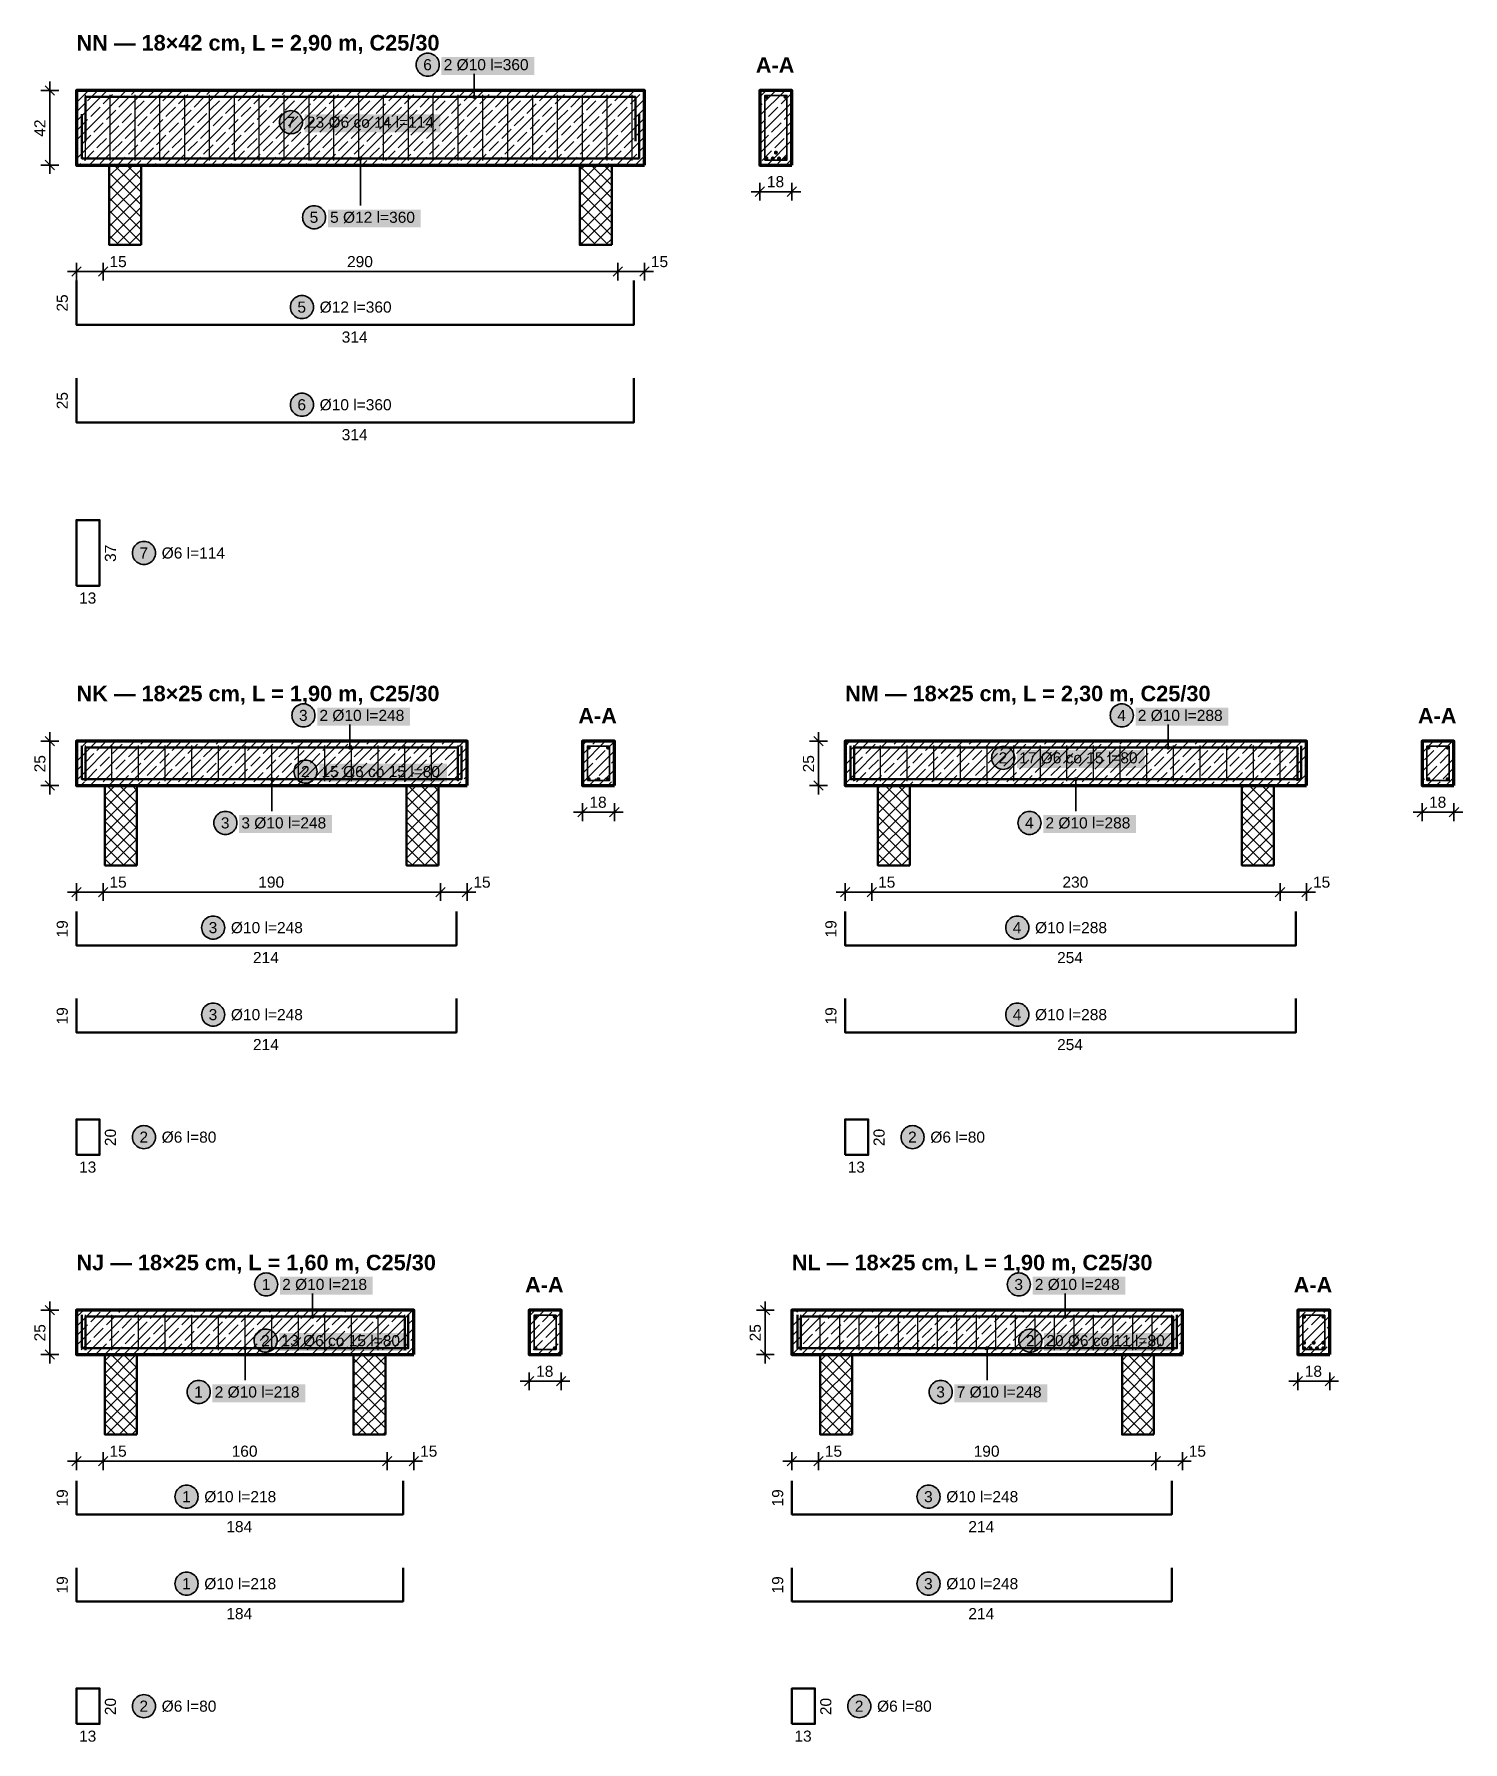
# Model space of a CAD drawing. Header units: metres. Extents: x 0.06 to 8.11, y -9.68 to -0.06.
import ezdxf

# ---------------------------------------------------------------- set-up
doc = ezdxf.new("R2010")
doc.units = ezdxf.units.M
for name, color, linetype, lineweight in [('A-KRESKOWANIE', 8, 'Continuous', 18), ('A-MASKA', 7, 'Continuous', 18), ('A-OPISY', 2, 'Continuous', 25), ('K-KONSTR', 7, 'Continuous', 50), ('K-WYMIARY', 1, 'Continuous', 25), ('K-ZBROJENIE', 1, 'Continuous', 100), ('K-ZBROJENIE-OPIS', 2, 'Continuous', 25)]:
    doc.layers.add(name, color=color, linetype=linetype, lineweight=lineweight)
doc.styles.add('PL_ARIAL', font='arial.ttf')
doc.styles.add('PL_ARIAL_B', font='arialbd.ttf')

msp = doc.modelspace()

# ---------------------------------------------------------------- texts
at = {"layer": 'A-OPISY', "style": 'PL_ARIAL_B'}
for s, p in [('NN — 18×42 cm, L = 2,90 m, C25/30', (0.3, -0.15)), ('A-A', (4.127, -0.275)), ('NK — 18×25 cm, L = 1,90 m, C25/30', (0.3, -3.815)), ('NM — 18×25 cm, L = 2,30 m, C25/30', (4.63, -3.815)), ('A-A', (3.127, -3.94)), ('A-A', (7.857, -3.94)), ('NJ — 18×25 cm, L = 1,60 m, C25/30', (0.3, -7.02)), ('NL — 18×25 cm, L = 1,90 m, C25/30', (4.33, -7.02)), ('A-A', (2.827, -7.145)), ('A-A', (7.157, -7.145))]:
    msp.add_text(s, height=0.0875, dxfattribs=at).set_placement(p)
at = {"layer": 'K-WYMIARY', "style": 'PL_ARIAL'}
for s, p in [('42', (0.125, -0.6355)), ('25', (0.125, -4.2155)), ('25', (4.455, -4.2155)), ('25', (0.125, -7.4205)), ('25', (4.155, -7.4205))]:
    msp.add_text(s, height=0.0625, rotation=90, dxfattribs=at).set_placement(p)
for s, p in [('18', (4.1895, -0.92)), ('15', (0.4858, -1.37)), ('290', (1.8242, -1.37)), ('15', (3.5358, -1.37)), ('18', (3.1895, -4.415)), ('18', (7.9195, -4.415)), ('15', (0.4858, -4.865)), ('190', (1.3242, -4.865)), ('15', (2.5358, -4.865)), ('15', (4.8158, -4.865)), ('230', (5.8542, -4.865)), ('15', (7.2658, -4.865)), ('18', (2.8895, -7.62)), ('18', (7.2195, -7.62)), ('15', (0.4858, -8.07)), ('160', (1.1742, -8.07)), ('15', (2.2358, -8.07)), ('15', (4.5158, -8.07)), ('190', (5.3542, -8.07)), ('15', (6.5658, -8.07))]:
    msp.add_text(s, height=0.0625, dxfattribs=at).set_placement(p)
at = {"layer": 'K-ZBROJENIE-OPIS', "style": 'PL_ARIAL'}
for s, p in [('6', (2.2535, -0.261)), ('2 Ø10 l=360', (2.3687, -0.261)), ('7', (1.4831, -0.585)), ('23 Ø6 co 14 l=114', (1.5984, -0.585)), ('5 Ø12 l=360', (1.7287, -1.1205)), ('5', (1.6135, -1.1205)), ('5', (1.5447, -1.6262)), ('Ø12 l=360', (1.67, -1.6262)), ('314', (1.7942, -1.795)), ('6', (1.5447, -2.1763)), ('Ø10 l=360', (1.67, -2.1763)), ('314', (1.7942, -2.345)), ('7', (0.6547, -3.0112)), ('Ø6 l=114', (0.78, -3.0112)), ('13', (0.3145, -3.265)), ('3', (1.5535, -3.926)), ('2 Ø10 l=248', (1.6687, -3.926)), ('4', (6.1635, -3.926)), ('2 Ø10 l=288', (6.2787, -3.926)), ('2', (5.495, -4.165)), ('17 Ø6 co 15 l=80', (5.6103, -4.165)), ('2', (1.565, -4.2425)), ('15 Ø6 co 15 l=80', (1.6803, -4.2425)), ('3', (1.1135, -4.5315)), ('3 Ø10 l=248', (1.2287, -4.5315)), ('4', (5.6435, -4.5315)), ('2 Ø10 l=288', (5.7587, -4.5315)), ('3', (1.0447, -5.1213)), ('Ø10 l=248', (1.17, -5.1213)), ('4', (5.5747, -5.1213)), ('Ø10 l=288', (5.7, -5.1213)), ('214', (1.2942, -5.29)), ('254', (5.8242, -5.29)), ('3', (1.0447, -5.6113)), ('Ø10 l=248', (1.17, -5.6113)), ('4', (5.5747, -5.6113)), ('Ø10 l=288', (5.7, -5.6113)), ('214', (1.2942, -5.78)), ('254', (5.8242, -5.78)), ('2', (0.6547, -6.3013)), ('Ø6 l=80', (0.78, -6.3013)), ('2', (4.9847, -6.3013)), ('Ø6 l=80', (5.11, -6.3013)), ('13', (0.3145, -6.47)), ('13', (4.6445, -6.47)), ('1', (1.3435, -7.131)), ('2 Ø10 l=218', (1.4587, -7.131)), ('3', (5.5835, -7.131)), ('2 Ø10 l=248', (5.6987, -7.131)), ('2', (1.34, -7.4475)), ('13 Ø6 co 15 l=80', (1.4553, -7.4475)), ('2', (5.6484, -7.4475)), ('20 Ø6 co 11 l=80', (5.7637, -7.4475)), ('1', (0.9635, -7.7365)), ('2 Ø10 l=218', (1.0787, -7.7365)), ('3', (5.1435, -7.7365)), ('7 Ø10 l=248', (5.2587, -7.7365)), ('1', (0.8947, -8.3262)), ('Ø10 l=218', (1.02, -8.3262)), ('3', (5.0747, -8.3262)), ('Ø10 l=248', (5.2, -8.3262)), ('184', (1.1442, -8.495)), ('214', (5.3242, -8.495)), ('Ø10 l=218', (1.02, -8.8163)), ('Ø10 l=248', (5.2, -8.8163)), ('1', (0.8947, -8.8163)), ('3', (5.0747, -8.8163)), ('184', (1.1442, -8.985)), ('214', (5.3242, -8.985)), ('2', (0.6547, -9.5062)), ('Ø6 l=80', (0.78, -9.5062)), ('2', (4.6847, -9.5062)), ('Ø6 l=80', (4.81, -9.5062)), ('13', (0.3145, -9.675)), ('13', (4.3445, -9.675))]:
    msp.add_text(s, height=0.0625, dxfattribs=at).set_placement(p)
for s, p in [('25', (0.2511, -1.6205)), ('25', (0.2511, -2.1705)), ('37', (0.5225, -3.0305)), ('19', (0.2511, -5.1455)), ('19', (4.5811, -5.1455)), ('19', (0.2511, -5.6355)), ('19', (4.5811, -5.6355)), ('20', (0.5225, -6.3205)), ('20', (4.8525, -6.3205)), ('19', (0.2511, -8.3505)), ('19', (4.2811, -8.3505)), ('19', (0.2511, -8.8405)), ('19', (4.2811, -8.8405)), ('20', (0.5225, -9.5255)), ('20', (4.5525, -9.5255))]:
    msp.add_text(s, height=0.0625, rotation=90, dxfattribs=at).set_placement(p)

# ---------------------------------------------------------------- hatches: boundary and pattern name
at = {"layer": 'A-MASKA', "true_color": 0xffffff}
for points in [[(2.3562, -0.2872), (2.8788, -0.2872), (2.8788, -0.186), (2.3562, -0.186)], [(1.5859, -0.6112), (2.3491, -0.6112), (2.3491, -0.51), (1.5859, -0.51)], [(1.7162, -1.1467), (2.2388, -1.1467), (2.2388, -1.0455), (1.7162, -1.0455)], [(1.6562, -3.9522), (2.1788, -3.9522), (2.1788, -3.851), (1.6562, -3.851)], [(6.2662, -3.9522), (6.7888, -3.9522), (6.7888, -3.851), (6.2662, -3.851)], [(5.5978, -4.1913), (6.3172, -4.1913), (6.3172, -4.09), (5.5978, -4.09)], [(1.6678, -4.2687), (2.3872, -4.2687), (2.3872, -4.1675), (1.6678, -4.1675)], [(1.2162, -4.5578), (1.7388, -4.5578), (1.7388, -4.4565), (1.2162, -4.4565)], [(5.7462, -4.5578), (6.2688, -4.5578), (6.2688, -4.4565), (5.7462, -4.4565)], [(1.4462, -7.1572), (1.9688, -7.1572), (1.9688, -7.056), (1.4462, -7.056)], [(5.6862, -7.1572), (6.2088, -7.1572), (6.2088, -7.056), (5.6862, -7.056)], [(1.4428, -7.4737), (2.1622, -7.4737), (2.1622, -7.3725), (1.4428, -7.3725)], [(5.7512, -7.4737), (6.4638, -7.4737), (6.4638, -7.3725), (5.7512, -7.3725)], [(1.0662, -7.7628), (1.5888, -7.7628), (1.5888, -7.6615), (1.0662, -7.6615)], [(5.2462, -7.7628), (5.7688, -7.7628), (5.7688, -7.6615), (5.2462, -7.6615)]]:
    msp.add_hatch(color=7, dxfattribs=at).paths.add_polyline_path(points)
at = {"layer": 'K-ZBROJENIE', "true_color": 0x000000}
for points in [[(4.1973, -0.411), (4.1972, -0.4121), (4.197, -0.4132), (4.1968, -0.4143), (4.1964, -0.4153), (4.1959, -0.4163), (4.1954, -0.4173), (4.1947, -0.4181), (4.194, -0.419), (4.1931, -0.4197), (4.1923, -0.4204), (4.1913, -0.4209), (4.1903, -0.4214), (4.1893, -0.4218), (4.1882, -0.422), (4.1871, -0.4222), (4.186, -0.4222), (4.1849, -0.4222), (4.1838, -0.422), (4.1827, -0.4218), (4.1817, -0.4214), (4.1807, -0.4209), (4.1797, -0.4204), (4.1789, -0.4197), (4.178, -0.419), (4.1773, -0.4181), (4.1766, -0.4173), (4.1761, -0.4163), (4.1756, -0.4153), (4.1752, -0.4143), (4.175, -0.4132), (4.1748, -0.4121), (4.1747, -0.411), (4.1748, -0.4099), (4.175, -0.4088), (4.1752, -0.4077), (4.1756, -0.4067), (4.1761, -0.4057), (4.1766, -0.4047), (4.1773, -0.4039), (4.178, -0.403), (4.1789, -0.4023), (4.1797, -0.4016), (4.1807, -0.4011), (4.1817, -0.4006), (4.1827, -0.4002), (4.1838, -0.4), (4.1849, -0.3998), (4.186, -0.3997), (4.1871, -0.3998), (4.1882, -0.4), (4.1893, -0.4002), (4.1903, -0.4006), (4.1913, -0.4011), (4.1923, -0.4016), (4.1931, -0.4023), (4.194, -0.403), (4.1947, -0.4039), (4.1954, -0.4047), (4.1959, -0.4057), (4.1964, -0.4067), (4.1968, -0.4077), (4.197, -0.4088), (4.1972, -0.4099)], [(4.3053, -0.411), (4.3052, -0.4121), (4.305, -0.4132), (4.3048, -0.4143), (4.3044, -0.4153), (4.3039, -0.4163), (4.3034, -0.4173), (4.3027, -0.4181), (4.302, -0.419), (4.3011, -0.4197), (4.3003, -0.4204), (4.2993, -0.4209), (4.2983, -0.4214), (4.2973, -0.4218), (4.2962, -0.422), (4.2951, -0.4222), (4.294, -0.4222), (4.2929, -0.4222), (4.2918, -0.422), (4.2907, -0.4218), (4.2897, -0.4214), (4.2887, -0.4209), (4.2877, -0.4204), (4.2869, -0.4197), (4.286, -0.419), (4.2853, -0.4181), (4.2846, -0.4173), (4.2841, -0.4163), (4.2836, -0.4153), (4.2832, -0.4143), (4.283, -0.4132), (4.2828, -0.4121), (4.2828, -0.411), (4.2828, -0.4099), (4.283, -0.4088), (4.2832, -0.4077), (4.2836, -0.4067), (4.2841, -0.4057), (4.2846, -0.4047), (4.2853, -0.4039), (4.286, -0.403), (4.2869, -0.4023), (4.2877, -0.4016), (4.2887, -0.4011), (4.2897, -0.4006), (4.2907, -0.4002), (4.2918, -0.4), (4.2929, -0.3998), (4.294, -0.3997), (4.2951, -0.3998), (4.2962, -0.4), (4.2973, -0.4002), (4.2983, -0.4006), (4.2993, -0.4011), (4.3003, -0.4016), (4.3011, -0.4023), (4.302, -0.403), (4.3027, -0.4039), (4.3034, -0.4047), (4.3039, -0.4057), (4.3044, -0.4067), (4.3048, -0.4077), (4.305, -0.4088), (4.3052, -0.4099)], [(4.1983, -0.758), (4.1982, -0.7591), (4.198, -0.7602), (4.1978, -0.7613), (4.1974, -0.7623), (4.1969, -0.7633), (4.1964, -0.7643), (4.1957, -0.7651), (4.195, -0.766), (4.1941, -0.7667), (4.1933, -0.7674), (4.1923, -0.7679), (4.1913, -0.7684), (4.1903, -0.7688), (4.1892, -0.769), (4.1881, -0.7692), (4.187, -0.7692), (4.1859, -0.7692), (4.1848, -0.769), (4.1837, -0.7688), (4.1827, -0.7684), (4.1817, -0.7679), (4.1807, -0.7674), (4.1799, -0.7667), (4.179, -0.766), (4.1783, -0.7651), (4.1776, -0.7643), (4.1771, -0.7633), (4.1766, -0.7623), (4.1762, -0.7613), (4.176, -0.7602), (4.1758, -0.7591), (4.1757, -0.758), (4.1758, -0.7569), (4.176, -0.7558), (4.1762, -0.7547), (4.1766, -0.7537), (4.1771, -0.7527), (4.1776, -0.7517), (4.1783, -0.7509), (4.179, -0.75), (4.1799, -0.7493), (4.1807, -0.7486), (4.1817, -0.7481), (4.1827, -0.7476), (4.1837, -0.7472), (4.1848, -0.747), (4.1859, -0.7468), (4.187, -0.7467), (4.1881, -0.7468), (4.1892, -0.747), (4.1903, -0.7472), (4.1913, -0.7476), (4.1923, -0.7481), (4.1933, -0.7486), (4.1941, -0.7493), (4.195, -0.75), (4.1957, -0.7509), (4.1964, -0.7517), (4.1969, -0.7527), (4.1974, -0.7537), (4.1978, -0.7547), (4.198, -0.7558), (4.1982, -0.7569)], [(4.2336, -0.758), (4.2335, -0.7591), (4.2334, -0.7602), (4.2331, -0.7613), (4.2327, -0.7623), (4.2323, -0.7633), (4.2317, -0.7643), (4.231, -0.7651), (4.2303, -0.766), (4.2295, -0.7667), (4.2286, -0.7674), (4.2276, -0.7679), (4.2266, -0.7684), (4.2256, -0.7688), (4.2245, -0.769), (4.2234, -0.7692), (4.2223, -0.7692), (4.2212, -0.7692), (4.2201, -0.769), (4.2191, -0.7688), (4.218, -0.7684), (4.217, -0.7679), (4.2161, -0.7674), (4.2152, -0.7667), (4.2144, -0.766), (4.2136, -0.7651), (4.213, -0.7643), (4.2124, -0.7633), (4.2119, -0.7623), (4.2116, -0.7613), (4.2113, -0.7602), (4.2111, -0.7591), (4.2111, -0.758), (4.2111, -0.7569), (4.2113, -0.7558), (4.2116, -0.7547), (4.2119, -0.7537), (4.2124, -0.7527), (4.213, -0.7517), (4.2136, -0.7509), (4.2144, -0.75), (4.2152, -0.7493), (4.2161, -0.7486), (4.217, -0.7481), (4.218, -0.7476), (4.2191, -0.7472), (4.2201, -0.747), (4.2212, -0.7468), (4.2223, -0.7467), (4.2234, -0.7468), (4.2245, -0.747), (4.2256, -0.7472), (4.2266, -0.7476), (4.2276, -0.7481), (4.2286, -0.7486), (4.2295, -0.7493), (4.2303, -0.75), (4.231, -0.7509), (4.2317, -0.7517), (4.2323, -0.7527), (4.2327, -0.7537), (4.2331, -0.7547), (4.2334, -0.7558), (4.2335, -0.7569)], [(4.2513, -0.725), (4.2512, -0.7261), (4.251, -0.7272), (4.2508, -0.7283), (4.2504, -0.7293), (4.2499, -0.7303), (4.2494, -0.7313), (4.2487, -0.7321), (4.248, -0.733), (4.2471, -0.7337), (4.2463, -0.7344), (4.2453, -0.7349), (4.2443, -0.7354), (4.2433, -0.7358), (4.2422, -0.736), (4.2411, -0.7362), (4.24, -0.7362), (4.2389, -0.7362), (4.2378, -0.736), (4.2367, -0.7358), (4.2357, -0.7354), (4.2347, -0.7349), (4.2337, -0.7344), (4.2329, -0.7337), (4.232, -0.733), (4.2313, -0.7321), (4.2306, -0.7313), (4.2301, -0.7303), (4.2296, -0.7293), (4.2292, -0.7283), (4.229, -0.7272), (4.2288, -0.7261), (4.2287, -0.725), (4.2288, -0.7239), (4.229, -0.7228), (4.2292, -0.7217), (4.2296, -0.7207), (4.2301, -0.7197), (4.2306, -0.7187), (4.2313, -0.7179), (4.232, -0.717), (4.2329, -0.7163), (4.2337, -0.7156), (4.2347, -0.7151), (4.2357, -0.7146), (4.2367, -0.7142), (4.2378, -0.714), (4.2389, -0.7138), (4.24, -0.7137), (4.2411, -0.7138), (4.2422, -0.714), (4.2433, -0.7142), (4.2443, -0.7146), (4.2453, -0.7151), (4.2463, -0.7156), (4.2471, -0.7163), (4.248, -0.717), (4.2487, -0.7179), (4.2494, -0.7187), (4.2499, -0.7197), (4.2504, -0.7207), (4.2508, -0.7217), (4.251, -0.7228), (4.2512, -0.7239)], [(4.2689, -0.758), (4.2689, -0.7591), (4.2687, -0.7602), (4.2684, -0.7613), (4.2681, -0.7623), (4.2676, -0.7633), (4.267, -0.7643), (4.2664, -0.7651), (4.2656, -0.766), (4.2648, -0.7667), (4.2639, -0.7674), (4.263, -0.7679), (4.262, -0.7684), (4.2609, -0.7688), (4.2599, -0.769), (4.2588, -0.7692), (4.2577, -0.7692), (4.2566, -0.7692), (4.2555, -0.769), (4.2544, -0.7688), (4.2534, -0.7684), (4.2524, -0.7679), (4.2514, -0.7674), (4.2505, -0.7667), (4.2497, -0.766), (4.249, -0.7651), (4.2483, -0.7643), (4.2477, -0.7633), (4.2473, -0.7623), (4.2469, -0.7613), (4.2466, -0.7602), (4.2465, -0.7591), (4.2464, -0.758), (4.2465, -0.7569), (4.2466, -0.7558), (4.2469, -0.7547), (4.2473, -0.7537), (4.2477, -0.7527), (4.2483, -0.7517), (4.249, -0.7509), (4.2497, -0.75), (4.2505, -0.7493), (4.2514, -0.7486), (4.2524, -0.7481), (4.2534, -0.7476), (4.2544, -0.7472), (4.2555, -0.747), (4.2566, -0.7468), (4.2577, -0.7467), (4.2588, -0.7468), (4.2599, -0.747), (4.2609, -0.7472), (4.262, -0.7476), (4.263, -0.7481), (4.2639, -0.7486), (4.2648, -0.7493), (4.2656, -0.75), (4.2664, -0.7509), (4.267, -0.7517), (4.2676, -0.7527), (4.2681, -0.7537), (4.2684, -0.7547), (4.2687, -0.7558), (4.2689, -0.7569)], [(4.3043, -0.758), (4.3042, -0.7591), (4.304, -0.7602), (4.3038, -0.7613), (4.3034, -0.7623), (4.3029, -0.7633), (4.3024, -0.7643), (4.3017, -0.7651), (4.301, -0.766), (4.3001, -0.7667), (4.2993, -0.7674), (4.2983, -0.7679), (4.2973, -0.7684), (4.2963, -0.7688), (4.2952, -0.769), (4.2941, -0.7692), (4.293, -0.7692), (4.2919, -0.7692), (4.2908, -0.769), (4.2897, -0.7688), (4.2887, -0.7684), (4.2877, -0.7679), (4.2867, -0.7674), (4.2859, -0.7667), (4.285, -0.766), (4.2843, -0.7651), (4.2836, -0.7643), (4.2831, -0.7633), (4.2826, -0.7623), (4.2822, -0.7613), (4.282, -0.7602), (4.2818, -0.7591), (4.2817, -0.758), (4.2818, -0.7569), (4.282, -0.7558), (4.2822, -0.7547), (4.2826, -0.7537), (4.2831, -0.7527), (4.2836, -0.7517), (4.2843, -0.7509), (4.285, -0.75), (4.2859, -0.7493), (4.2867, -0.7486), (4.2877, -0.7481), (4.2887, -0.7476), (4.2897, -0.7472), (4.2908, -0.747), (4.2919, -0.7468), (4.293, -0.7467), (4.2941, -0.7468), (4.2952, -0.747), (4.2963, -0.7472), (4.2973, -0.7476), (4.2983, -0.7481), (4.2993, -0.7486), (4.3001, -0.7493), (4.301, -0.75), (4.3017, -0.7509), (4.3024, -0.7517), (4.3029, -0.7527), (4.3034, -0.7537), (4.3038, -0.7547), (4.304, -0.7558), (4.3042, -0.7569)], [(3.1973, -4.076), (3.1972, -4.0771), (3.197, -4.0782), (3.1968, -4.0793), (3.1964, -4.0803), (3.1959, -4.0813), (3.1954, -4.0823), (3.1947, -4.0831), (3.194, -4.084), (3.1931, -4.0847), (3.1923, -4.0854), (3.1913, -4.0859), (3.1903, -4.0864), (3.1893, -4.0868), (3.1882, -4.087), (3.1871, -4.0872), (3.186, -4.0873), (3.1849, -4.0872), (3.1838, -4.087), (3.1827, -4.0868), (3.1817, -4.0864), (3.1807, -4.0859), (3.1797, -4.0854), (3.1789, -4.0847), (3.178, -4.084), (3.1773, -4.0831), (3.1766, -4.0823), (3.1761, -4.0813), (3.1756, -4.0803), (3.1752, -4.0793), (3.175, -4.0782), (3.1748, -4.0771), (3.1748, -4.076), (3.1748, -4.0749), (3.175, -4.0738), (3.1752, -4.0727), (3.1756, -4.0717), (3.1761, -4.0707), (3.1766, -4.0697), (3.1773, -4.0689), (3.178, -4.068), (3.1789, -4.0673), (3.1797, -4.0666), (3.1807, -4.0661), (3.1817, -4.0656), (3.1827, -4.0652), (3.1838, -4.065), (3.1849, -4.0648), (3.186, -4.0647), (3.1871, -4.0648), (3.1882, -4.065), (3.1893, -4.0652), (3.1903, -4.0656), (3.1913, -4.0661), (3.1923, -4.0666), (3.1931, -4.0673), (3.194, -4.068), (3.1947, -4.0689), (3.1954, -4.0697), (3.1959, -4.0707), (3.1964, -4.0717), (3.1968, -4.0727), (3.197, -4.0738), (3.1972, -4.0749)], [(3.3053, -4.076), (3.3052, -4.0771), (3.305, -4.0782), (3.3048, -4.0793), (3.3044, -4.0803), (3.3039, -4.0813), (3.3034, -4.0823), (3.3027, -4.0831), (3.302, -4.084), (3.3011, -4.0847), (3.3003, -4.0854), (3.2993, -4.0859), (3.2983, -4.0864), (3.2973, -4.0868), (3.2962, -4.087), (3.2951, -4.0872), (3.294, -4.0873), (3.2929, -4.0872), (3.2918, -4.087), (3.2907, -4.0868), (3.2897, -4.0864), (3.2887, -4.0859), (3.2877, -4.0854), (3.2869, -4.0847), (3.286, -4.084), (3.2853, -4.0831), (3.2846, -4.0823), (3.2841, -4.0813), (3.2836, -4.0803), (3.2832, -4.0793), (3.283, -4.0782), (3.2828, -4.0771), (3.2828, -4.076), (3.2828, -4.0749), (3.283, -4.0738), (3.2832, -4.0727), (3.2836, -4.0717), (3.2841, -4.0707), (3.2846, -4.0697), (3.2853, -4.0689), (3.286, -4.068), (3.2869, -4.0673), (3.2877, -4.0666), (3.2887, -4.0661), (3.2897, -4.0656), (3.2907, -4.0652), (3.2918, -4.065), (3.2929, -4.0648), (3.294, -4.0647), (3.2951, -4.0648), (3.2962, -4.065), (3.2973, -4.0652), (3.2983, -4.0656), (3.2993, -4.0661), (3.3003, -4.0666), (3.3011, -4.0673), (3.302, -4.068), (3.3027, -4.0689), (3.3034, -4.0697), (3.3039, -4.0707), (3.3044, -4.0717), (3.3048, -4.0727), (3.305, -4.0738), (3.3052, -4.0749)], [(7.9272, -4.076), (7.9272, -4.0771), (7.927, -4.0782), (7.9268, -4.0793), (7.9264, -4.0803), (7.9259, -4.0813), (7.9254, -4.0823), (7.9247, -4.0831), (7.924, -4.084), (7.9231, -4.0847), (7.9223, -4.0854), (7.9213, -4.0859), (7.9203, -4.0864), (7.9193, -4.0868), (7.9182, -4.087), (7.9171, -4.0872), (7.916, -4.0873), (7.9149, -4.0872), (7.9138, -4.087), (7.9127, -4.0868), (7.9117, -4.0864), (7.9107, -4.0859), (7.9097, -4.0854), (7.9089, -4.0847), (7.908, -4.084), (7.9073, -4.0831), (7.9066, -4.0823), (7.9061, -4.0813), (7.9056, -4.0803), (7.9052, -4.0793), (7.905, -4.0782), (7.9048, -4.0771), (7.9047, -4.076), (7.9048, -4.0749), (7.905, -4.0738), (7.9052, -4.0727), (7.9056, -4.0717), (7.9061, -4.0707), (7.9066, -4.0697), (7.9073, -4.0689), (7.908, -4.068), (7.9089, -4.0673), (7.9097, -4.0666), (7.9107, -4.0661), (7.9117, -4.0656), (7.9127, -4.0652), (7.9138, -4.065), (7.9149, -4.0648), (7.916, -4.0647), (7.9171, -4.0648), (7.9182, -4.065), (7.9193, -4.0652), (7.9203, -4.0656), (7.9213, -4.0661), (7.9223, -4.0666), (7.9231, -4.0673), (7.924, -4.068), (7.9247, -4.0689), (7.9254, -4.0697), (7.9259, -4.0707), (7.9264, -4.0717), (7.9268, -4.0727), (7.927, -4.0738), (7.9272, -4.0749)], [(8.0352, -4.076), (8.0352, -4.0771), (8.035, -4.0782), (8.0348, -4.0793), (8.0344, -4.0803), (8.0339, -4.0813), (8.0334, -4.0823), (8.0327, -4.0831), (8.032, -4.084), (8.0311, -4.0847), (8.0303, -4.0854), (8.0293, -4.0859), (8.0283, -4.0864), (8.0273, -4.0868), (8.0262, -4.087), (8.0251, -4.0872), (8.024, -4.0873), (8.0229, -4.0872), (8.0218, -4.087), (8.0207, -4.0868), (8.0197, -4.0864), (8.0187, -4.0859), (8.0177, -4.0854), (8.0169, -4.0847), (8.016, -4.084), (8.0153, -4.0831), (8.0146, -4.0823), (8.0141, -4.0813), (8.0136, -4.0803), (8.0132, -4.0793), (8.013, -4.0782), (8.0128, -4.0771), (8.0127, -4.076), (8.0128, -4.0749), (8.013, -4.0738), (8.0132, -4.0727), (8.0136, -4.0717), (8.0141, -4.0707), (8.0146, -4.0697), (8.0153, -4.0689), (8.016, -4.068), (8.0169, -4.0673), (8.0177, -4.0666), (8.0187, -4.0661), (8.0197, -4.0656), (8.0207, -4.0652), (8.0218, -4.065), (8.0229, -4.0648), (8.024, -4.0647), (8.0251, -4.0648), (8.0262, -4.065), (8.0273, -4.0652), (8.0283, -4.0656), (8.0293, -4.0661), (8.0303, -4.0666), (8.0311, -4.0673), (8.032, -4.068), (8.0327, -4.0689), (8.0334, -4.0697), (8.0339, -4.0707), (8.0344, -4.0717), (8.0348, -4.0727), (8.035, -4.0738), (8.0352, -4.0749)], [(3.1973, -4.254), (3.1972, -4.2551), (3.197, -4.2562), (3.1968, -4.2573), (3.1964, -4.2583), (3.1959, -4.2593), (3.1954, -4.2603), (3.1947, -4.2611), (3.194, -4.262), (3.1931, -4.2627), (3.1923, -4.2634), (3.1913, -4.2639), (3.1903, -4.2644), (3.1893, -4.2648), (3.1882, -4.265), (3.1871, -4.2652), (3.186, -4.2653), (3.1849, -4.2652), (3.1838, -4.265), (3.1827, -4.2648), (3.1817, -4.2644), (3.1807, -4.2639), (3.1797, -4.2634), (3.1789, -4.2627), (3.178, -4.262), (3.1773, -4.2611), (3.1766, -4.2603), (3.1761, -4.2593), (3.1756, -4.2583), (3.1752, -4.2573), (3.175, -4.2562), (3.1748, -4.2551), (3.1748, -4.254), (3.1748, -4.2529), (3.175, -4.2518), (3.1752, -4.2507), (3.1756, -4.2497), (3.1761, -4.2487), (3.1766, -4.2477), (3.1773, -4.2469), (3.178, -4.246), (3.1789, -4.2453), (3.1797, -4.2446), (3.1807, -4.2441), (3.1817, -4.2436), (3.1827, -4.2432), (3.1838, -4.243), (3.1849, -4.2428), (3.186, -4.2428), (3.1871, -4.2428), (3.1882, -4.243), (3.1893, -4.2432), (3.1903, -4.2436), (3.1913, -4.2441), (3.1923, -4.2446), (3.1931, -4.2453), (3.194, -4.246), (3.1947, -4.2469), (3.1954, -4.2477), (3.1959, -4.2487), (3.1964, -4.2497), (3.1968, -4.2507), (3.197, -4.2518), (3.1972, -4.2529)], [(3.2513, -4.254), (3.2512, -4.2551), (3.251, -4.2562), (3.2508, -4.2573), (3.2504, -4.2583), (3.2499, -4.2593), (3.2494, -4.2603), (3.2487, -4.2611), (3.248, -4.262), (3.2471, -4.2627), (3.2463, -4.2634), (3.2453, -4.2639), (3.2443, -4.2644), (3.2433, -4.2648), (3.2422, -4.265), (3.2411, -4.2652), (3.24, -4.2653), (3.2389, -4.2652), (3.2378, -4.265), (3.2367, -4.2648), (3.2357, -4.2644), (3.2347, -4.2639), (3.2337, -4.2634), (3.2329, -4.2627), (3.232, -4.262), (3.2313, -4.2611), (3.2306, -4.2603), (3.2301, -4.2593), (3.2296, -4.2583), (3.2292, -4.2573), (3.229, -4.2562), (3.2288, -4.2551), (3.2288, -4.254), (3.2288, -4.2529), (3.229, -4.2518), (3.2292, -4.2507), (3.2296, -4.2497), (3.2301, -4.2487), (3.2306, -4.2477), (3.2313, -4.2469), (3.232, -4.246), (3.2329, -4.2453), (3.2337, -4.2446), (3.2347, -4.2441), (3.2357, -4.2436), (3.2367, -4.2432), (3.2378, -4.243), (3.2389, -4.2428), (3.24, -4.2428), (3.2411, -4.2428), (3.2422, -4.243), (3.2433, -4.2432), (3.2443, -4.2436), (3.2453, -4.2441), (3.2463, -4.2446), (3.2471, -4.2453), (3.248, -4.246), (3.2487, -4.2469), (3.2494, -4.2477), (3.2499, -4.2487), (3.2504, -4.2497), (3.2508, -4.2507), (3.251, -4.2518), (3.2512, -4.2529)], [(3.3053, -4.254), (3.3052, -4.2551), (3.305, -4.2562), (3.3048, -4.2573), (3.3044, -4.2583), (3.3039, -4.2593), (3.3034, -4.2603), (3.3027, -4.2611), (3.302, -4.262), (3.3011, -4.2627), (3.3003, -4.2634), (3.2993, -4.2639), (3.2983, -4.2644), (3.2973, -4.2648), (3.2962, -4.265), (3.2951, -4.2652), (3.294, -4.2653), (3.2929, -4.2652), (3.2918, -4.265), (3.2907, -4.2648), (3.2897, -4.2644), (3.2887, -4.2639), (3.2877, -4.2634), (3.2869, -4.2627), (3.286, -4.262), (3.2853, -4.2611), (3.2846, -4.2603), (3.2841, -4.2593), (3.2836, -4.2583), (3.2832, -4.2573), (3.283, -4.2562), (3.2828, -4.2551), (3.2828, -4.254), (3.2828, -4.2529), (3.283, -4.2518), (3.2832, -4.2507), (3.2836, -4.2497), (3.2841, -4.2487), (3.2846, -4.2477), (3.2853, -4.2469), (3.286, -4.246), (3.2869, -4.2453), (3.2877, -4.2446), (3.2887, -4.2441), (3.2897, -4.2436), (3.2907, -4.2432), (3.2918, -4.243), (3.2929, -4.2428), (3.294, -4.2428), (3.2951, -4.2428), (3.2962, -4.243), (3.2973, -4.2432), (3.2983, -4.2436), (3.2993, -4.2441), (3.3003, -4.2446), (3.3011, -4.2453), (3.302, -4.246), (3.3027, -4.2469), (3.3034, -4.2477), (3.3039, -4.2487), (3.3044, -4.2497), (3.3048, -4.2507), (3.305, -4.2518), (3.3052, -4.2529)], [(7.9272, -4.254), (7.9272, -4.2551), (7.927, -4.2562), (7.9268, -4.2573), (7.9264, -4.2583), (7.9259, -4.2593), (7.9254, -4.2603), (7.9247, -4.2611), (7.924, -4.262), (7.9231, -4.2627), (7.9223, -4.2634), (7.9213, -4.2639), (7.9203, -4.2644), (7.9193, -4.2648), (7.9182, -4.265), (7.9171, -4.2652), (7.916, -4.2653), (7.9149, -4.2652), (7.9138, -4.265), (7.9127, -4.2648), (7.9117, -4.2644), (7.9107, -4.2639), (7.9097, -4.2634), (7.9089, -4.2627), (7.908, -4.262), (7.9073, -4.2611), (7.9066, -4.2603), (7.9061, -4.2593), (7.9056, -4.2583), (7.9052, -4.2573), (7.905, -4.2562), (7.9048, -4.2551), (7.9047, -4.254), (7.9048, -4.2529), (7.905, -4.2518), (7.9052, -4.2507), (7.9056, -4.2497), (7.9061, -4.2487), (7.9066, -4.2477), (7.9073, -4.2469), (7.908, -4.246), (7.9089, -4.2453), (7.9097, -4.2446), (7.9107, -4.2441), (7.9117, -4.2436), (7.9127, -4.2432), (7.9138, -4.243), (7.9149, -4.2428), (7.916, -4.2428), (7.9171, -4.2428), (7.9182, -4.243), (7.9193, -4.2432), (7.9203, -4.2436), (7.9213, -4.2441), (7.9223, -4.2446), (7.9231, -4.2453), (7.924, -4.246), (7.9247, -4.2469), (7.9254, -4.2477), (7.9259, -4.2487), (7.9264, -4.2497), (7.9268, -4.2507), (7.927, -4.2518), (7.9272, -4.2529)], [(8.0352, -4.254), (8.0352, -4.2551), (8.035, -4.2562), (8.0348, -4.2573), (8.0344, -4.2583), (8.0339, -4.2593), (8.0334, -4.2603), (8.0327, -4.2611), (8.032, -4.262), (8.0311, -4.2627), (8.0303, -4.2634), (8.0293, -4.2639), (8.0283, -4.2644), (8.0273, -4.2648), (8.0262, -4.265), (8.0251, -4.2652), (8.024, -4.2653), (8.0229, -4.2652), (8.0218, -4.265), (8.0207, -4.2648), (8.0197, -4.2644), (8.0187, -4.2639), (8.0177, -4.2634), (8.0169, -4.2627), (8.016, -4.262), (8.0153, -4.2611), (8.0146, -4.2603), (8.0141, -4.2593), (8.0136, -4.2583), (8.0132, -4.2573), (8.013, -4.2562), (8.0128, -4.2551), (8.0127, -4.254), (8.0128, -4.2529), (8.013, -4.2518), (8.0132, -4.2507), (8.0136, -4.2497), (8.0141, -4.2487), (8.0146, -4.2477), (8.0153, -4.2469), (8.016, -4.246), (8.0169, -4.2453), (8.0177, -4.2446), (8.0187, -4.2441), (8.0197, -4.2436), (8.0207, -4.2432), (8.0218, -4.243), (8.0229, -4.2428), (8.024, -4.2428), (8.0251, -4.2428), (8.0262, -4.243), (8.0273, -4.2432), (8.0283, -4.2436), (8.0293, -4.2441), (8.0303, -4.2446), (8.0311, -4.2453), (8.032, -4.246), (8.0327, -4.2469), (8.0334, -4.2477), (8.0339, -4.2487), (8.0344, -4.2497), (8.0348, -4.2507), (8.035, -4.2518), (8.0352, -4.2529)], [(2.8973, -7.281), (2.8972, -7.2821), (2.897, -7.2832), (2.8968, -7.2843), (2.8964, -7.2853), (2.8959, -7.2863), (2.8954, -7.2873), (2.8947, -7.2881), (2.894, -7.289), (2.8931, -7.2897), (2.8923, -7.2904), (2.8913, -7.2909), (2.8903, -7.2914), (2.8893, -7.2918), (2.8882, -7.292), (2.8871, -7.2922), (2.886, -7.2923), (2.8849, -7.2922), (2.8838, -7.292), (2.8827, -7.2918), (2.8817, -7.2914), (2.8807, -7.2909), (2.8797, -7.2904), (2.8789, -7.2897), (2.878, -7.289), (2.8773, -7.2881), (2.8766, -7.2873), (2.8761, -7.2863), (2.8756, -7.2853), (2.8752, -7.2843), (2.875, -7.2832), (2.8748, -7.2821), (2.8748, -7.281), (2.8748, -7.2799), (2.875, -7.2788), (2.8752, -7.2777), (2.8756, -7.2767), (2.8761, -7.2757), (2.8766, -7.2747), (2.8773, -7.2739), (2.878, -7.273), (2.8789, -7.2723), (2.8797, -7.2716), (2.8807, -7.2711), (2.8817, -7.2706), (2.8827, -7.2702), (2.8838, -7.27), (2.8849, -7.2698), (2.886, -7.2697), (2.8871, -7.2698), (2.8882, -7.27), (2.8893, -7.2702), (2.8903, -7.2706), (2.8913, -7.2711), (2.8923, -7.2716), (2.8931, -7.2723), (2.894, -7.273), (2.8947, -7.2739), (2.8954, -7.2747), (2.8959, -7.2757), (2.8964, -7.2767), (2.8968, -7.2777), (2.897, -7.2788), (2.8972, -7.2799)], [(3.0053, -7.281), (3.0052, -7.2821), (3.005, -7.2832), (3.0048, -7.2843), (3.0044, -7.2853), (3.0039, -7.2863), (3.0034, -7.2873), (3.0027, -7.2881), (3.002, -7.289), (3.0011, -7.2897), (3.0003, -7.2904), (2.9993, -7.2909), (2.9983, -7.2914), (2.9973, -7.2918), (2.9962, -7.292), (2.9951, -7.2922), (2.994, -7.2923), (2.9929, -7.2922), (2.9918, -7.292), (2.9907, -7.2918), (2.9897, -7.2914), (2.9887, -7.2909), (2.9877, -7.2904), (2.9869, -7.2897), (2.986, -7.289), (2.9853, -7.2881), (2.9846, -7.2873), (2.9841, -7.2863), (2.9836, -7.2853), (2.9832, -7.2843), (2.983, -7.2832), (2.9828, -7.2821), (2.9828, -7.281), (2.9828, -7.2799), (2.983, -7.2788), (2.9832, -7.2777), (2.9836, -7.2767), (2.9841, -7.2757), (2.9846, -7.2747), (2.9853, -7.2739), (2.986, -7.273), (2.9869, -7.2723), (2.9877, -7.2716), (2.9887, -7.2711), (2.9897, -7.2706), (2.9907, -7.2702), (2.9918, -7.27), (2.9929, -7.2698), (2.994, -7.2697), (2.9951, -7.2698), (2.9962, -7.27), (2.9973, -7.2702), (2.9983, -7.2706), (2.9993, -7.2711), (3.0003, -7.2716), (3.0011, -7.2723), (3.002, -7.273), (3.0027, -7.2739), (3.0034, -7.2747), (3.0039, -7.2757), (3.0044, -7.2767), (3.0048, -7.2777), (3.005, -7.2788), (3.0052, -7.2799)], [(7.2273, -7.281), (7.2272, -7.2821), (7.227, -7.2832), (7.2268, -7.2843), (7.2264, -7.2853), (7.2259, -7.2863), (7.2254, -7.2873), (7.2247, -7.2881), (7.224, -7.289), (7.2231, -7.2897), (7.2223, -7.2904), (7.2213, -7.2909), (7.2203, -7.2914), (7.2193, -7.2918), (7.2182, -7.292), (7.2171, -7.2922), (7.216, -7.2923), (7.2149, -7.2922), (7.2138, -7.292), (7.2127, -7.2918), (7.2117, -7.2914), (7.2107, -7.2909), (7.2097, -7.2904), (7.2089, -7.2897), (7.208, -7.289), (7.2073, -7.2881), (7.2066, -7.2873), (7.2061, -7.2863), (7.2056, -7.2853), (7.2052, -7.2843), (7.205, -7.2832), (7.2048, -7.2821), (7.2048, -7.281), (7.2048, -7.2799), (7.205, -7.2788), (7.2052, -7.2777), (7.2056, -7.2767), (7.2061, -7.2757), (7.2066, -7.2747), (7.2073, -7.2739), (7.208, -7.273), (7.2089, -7.2723), (7.2097, -7.2716), (7.2107, -7.2711), (7.2117, -7.2706), (7.2127, -7.2702), (7.2138, -7.27), (7.2149, -7.2698), (7.216, -7.2697), (7.2171, -7.2698), (7.2182, -7.27), (7.2193, -7.2702), (7.2203, -7.2706), (7.2213, -7.2711), (7.2223, -7.2716), (7.2231, -7.2723), (7.224, -7.273), (7.2247, -7.2739), (7.2254, -7.2747), (7.2259, -7.2757), (7.2264, -7.2767), (7.2268, -7.2777), (7.227, -7.2788), (7.2272, -7.2799)], [(7.3353, -7.281), (7.3352, -7.2821), (7.335, -7.2832), (7.3348, -7.2843), (7.3344, -7.2853), (7.3339, -7.2863), (7.3334, -7.2873), (7.3327, -7.2881), (7.332, -7.289), (7.3311, -7.2897), (7.3303, -7.2904), (7.3293, -7.2909), (7.3283, -7.2914), (7.3273, -7.2918), (7.3262, -7.292), (7.3251, -7.2922), (7.324, -7.2923), (7.3229, -7.2922), (7.3218, -7.292), (7.3207, -7.2918), (7.3197, -7.2914), (7.3187, -7.2909), (7.3177, -7.2904), (7.3169, -7.2897), (7.316, -7.289), (7.3153, -7.2881), (7.3146, -7.2873), (7.3141, -7.2863), (7.3136, -7.2853), (7.3132, -7.2843), (7.313, -7.2832), (7.3128, -7.2821), (7.3128, -7.281), (7.3128, -7.2799), (7.313, -7.2788), (7.3132, -7.2777), (7.3136, -7.2767), (7.3141, -7.2757), (7.3146, -7.2747), (7.3153, -7.2739), (7.316, -7.273), (7.3169, -7.2723), (7.3177, -7.2716), (7.3187, -7.2711), (7.3197, -7.2706), (7.3207, -7.2702), (7.3218, -7.27), (7.3229, -7.2698), (7.324, -7.2697), (7.3251, -7.2698), (7.3262, -7.27), (7.3273, -7.2702), (7.3283, -7.2706), (7.3293, -7.2711), (7.3303, -7.2716), (7.3311, -7.2723), (7.332, -7.273), (7.3327, -7.2739), (7.3334, -7.2747), (7.3339, -7.2757), (7.3344, -7.2767), (7.3348, -7.2777), (7.335, -7.2788), (7.3352, -7.2799)], [(2.8973, -7.459), (2.8972, -7.4601), (2.897, -7.4612), (2.8968, -7.4623), (2.8964, -7.4633), (2.8959, -7.4643), (2.8954, -7.4653), (2.8947, -7.4661), (2.894, -7.467), (2.8931, -7.4677), (2.8923, -7.4684), (2.8913, -7.4689), (2.8903, -7.4694), (2.8893, -7.4698), (2.8882, -7.47), (2.8871, -7.4702), (2.886, -7.4703), (2.8849, -7.4702), (2.8838, -7.47), (2.8827, -7.4698), (2.8817, -7.4694), (2.8807, -7.4689), (2.8797, -7.4684), (2.8789, -7.4677), (2.878, -7.467), (2.8773, -7.4661), (2.8766, -7.4653), (2.8761, -7.4643), (2.8756, -7.4633), (2.8752, -7.4623), (2.875, -7.4612), (2.8748, -7.4601), (2.8748, -7.459), (2.8748, -7.4579), (2.875, -7.4568), (2.8752, -7.4557), (2.8756, -7.4547), (2.8761, -7.4537), (2.8766, -7.4527), (2.8773, -7.4519), (2.878, -7.451), (2.8789, -7.4503), (2.8797, -7.4496), (2.8807, -7.4491), (2.8817, -7.4486), (2.8827, -7.4482), (2.8838, -7.448), (2.8849, -7.4478), (2.886, -7.4478), (2.8871, -7.4478), (2.8882, -7.448), (2.8893, -7.4482), (2.8903, -7.4486), (2.8913, -7.4491), (2.8923, -7.4496), (2.8931, -7.4503), (2.894, -7.451), (2.8947, -7.4519), (2.8954, -7.4527), (2.8959, -7.4537), (2.8964, -7.4547), (2.8968, -7.4557), (2.897, -7.4568), (2.8972, -7.4579)], [(3.0053, -7.459), (3.0052, -7.4601), (3.005, -7.4612), (3.0048, -7.4623), (3.0044, -7.4633), (3.0039, -7.4643), (3.0034, -7.4653), (3.0027, -7.4661), (3.002, -7.467), (3.0011, -7.4677), (3.0003, -7.4684), (2.9993, -7.4689), (2.9983, -7.4694), (2.9973, -7.4698), (2.9962, -7.47), (2.9951, -7.4702), (2.994, -7.4703), (2.9929, -7.4702), (2.9918, -7.47), (2.9907, -7.4698), (2.9897, -7.4694), (2.9887, -7.4689), (2.9877, -7.4684), (2.9869, -7.4677), (2.986, -7.467), (2.9853, -7.4661), (2.9846, -7.4653), (2.9841, -7.4643), (2.9836, -7.4633), (2.9832, -7.4623), (2.983, -7.4612), (2.9828, -7.4601), (2.9828, -7.459), (2.9828, -7.4579), (2.983, -7.4568), (2.9832, -7.4557), (2.9836, -7.4547), (2.9841, -7.4537), (2.9846, -7.4527), (2.9853, -7.4519), (2.986, -7.451), (2.9869, -7.4503), (2.9877, -7.4496), (2.9887, -7.4491), (2.9897, -7.4486), (2.9907, -7.4482), (2.9918, -7.448), (2.9929, -7.4478), (2.994, -7.4478), (2.9951, -7.4478), (2.9962, -7.448), (2.9973, -7.4482), (2.9983, -7.4486), (2.9993, -7.4491), (3.0003, -7.4496), (3.0011, -7.4503), (3.002, -7.451), (3.0027, -7.4519), (3.0034, -7.4527), (3.0039, -7.4537), (3.0044, -7.4547), (3.0048, -7.4557), (3.005, -7.4568), (3.0052, -7.4579)], [(7.2273, -7.428), (7.2272, -7.4291), (7.227, -7.4302), (7.2268, -7.4313), (7.2264, -7.4323), (7.2259, -7.4333), (7.2254, -7.4343), (7.2247, -7.4351), (7.224, -7.436), (7.2231, -7.4367), (7.2223, -7.4374), (7.2213, -7.4379), (7.2203, -7.4384), (7.2193, -7.4388), (7.2182, -7.439), (7.2171, -7.4392), (7.216, -7.4393), (7.2149, -7.4392), (7.2138, -7.439), (7.2127, -7.4388), (7.2117, -7.4384), (7.2107, -7.4379), (7.2097, -7.4374), (7.2089, -7.4367), (7.208, -7.436), (7.2073, -7.4351), (7.2066, -7.4343), (7.2061, -7.4333), (7.2056, -7.4323), (7.2052, -7.4313), (7.205, -7.4302), (7.2048, -7.4291), (7.2048, -7.428), (7.2048, -7.4269), (7.205, -7.4258), (7.2052, -7.4247), (7.2056, -7.4237), (7.2061, -7.4227), (7.2066, -7.4217), (7.2073, -7.4209), (7.208, -7.42), (7.2089, -7.4193), (7.2097, -7.4186), (7.2107, -7.4181), (7.2117, -7.4176), (7.2127, -7.4172), (7.2138, -7.417), (7.2149, -7.4168), (7.216, -7.4168), (7.2171, -7.4168), (7.2182, -7.417), (7.2193, -7.4172), (7.2203, -7.4176), (7.2213, -7.4181), (7.2223, -7.4186), (7.2231, -7.4193), (7.224, -7.42), (7.2247, -7.4209), (7.2254, -7.4217), (7.2259, -7.4227), (7.2264, -7.4237), (7.2268, -7.4247), (7.227, -7.4258), (7.2272, -7.4269)], [(7.2273, -7.459), (7.2272, -7.4601), (7.227, -7.4612), (7.2268, -7.4623), (7.2264, -7.4633), (7.2259, -7.4643), (7.2254, -7.4653), (7.2247, -7.4661), (7.224, -7.467), (7.2231, -7.4677), (7.2223, -7.4684), (7.2213, -7.4689), (7.2203, -7.4694), (7.2193, -7.4698), (7.2182, -7.47), (7.2171, -7.4702), (7.216, -7.4703), (7.2149, -7.4702), (7.2138, -7.47), (7.2127, -7.4698), (7.2117, -7.4694), (7.2107, -7.4689), (7.2097, -7.4684), (7.2089, -7.4677), (7.208, -7.467), (7.2073, -7.4661), (7.2066, -7.4653), (7.2061, -7.4643), (7.2056, -7.4633), (7.2052, -7.4623), (7.205, -7.4612), (7.2048, -7.4601), (7.2048, -7.459), (7.2048, -7.4579), (7.205, -7.4568), (7.2052, -7.4557), (7.2056, -7.4547), (7.2061, -7.4537), (7.2066, -7.4527), (7.2073, -7.4519), (7.208, -7.451), (7.2089, -7.4503), (7.2097, -7.4496), (7.2107, -7.4491), (7.2117, -7.4486), (7.2127, -7.4482), (7.2138, -7.448), (7.2149, -7.4478), (7.216, -7.4478), (7.2171, -7.4478), (7.2182, -7.448), (7.2193, -7.4482), (7.2203, -7.4486), (7.2213, -7.4491), (7.2223, -7.4496), (7.2231, -7.4503), (7.224, -7.451), (7.2247, -7.4519), (7.2254, -7.4527), (7.2259, -7.4537), (7.2264, -7.4547), (7.2268, -7.4557), (7.227, -7.4568), (7.2272, -7.4579)], [(7.2633, -7.459), (7.2632, -7.4601), (7.263, -7.4612), (7.2628, -7.4623), (7.2624, -7.4633), (7.2619, -7.4643), (7.2614, -7.4653), (7.2607, -7.4661), (7.26, -7.467), (7.2591, -7.4677), (7.2583, -7.4684), (7.2573, -7.4689), (7.2563, -7.4694), (7.2553, -7.4698), (7.2542, -7.47), (7.2531, -7.4702), (7.252, -7.4703), (7.2509, -7.4702), (7.2498, -7.47), (7.2487, -7.4698), (7.2477, -7.4694), (7.2467, -7.4689), (7.2457, -7.4684), (7.2449, -7.4677), (7.244, -7.467), (7.2433, -7.4661), (7.2426, -7.4653), (7.2421, -7.4643), (7.2416, -7.4633), (7.2412, -7.4623), (7.241, -7.4612), (7.2408, -7.4601), (7.2408, -7.459), (7.2408, -7.4579), (7.241, -7.4568), (7.2412, -7.4557), (7.2416, -7.4547), (7.2421, -7.4537), (7.2426, -7.4527), (7.2433, -7.4519), (7.244, -7.451), (7.2449, -7.4503), (7.2457, -7.4496), (7.2467, -7.4491), (7.2477, -7.4486), (7.2487, -7.4482), (7.2498, -7.448), (7.2509, -7.4478), (7.252, -7.4478), (7.2531, -7.4478), (7.2542, -7.448), (7.2553, -7.4482), (7.2563, -7.4486), (7.2573, -7.4491), (7.2583, -7.4496), (7.2591, -7.4503), (7.26, -7.451), (7.2607, -7.4519), (7.2614, -7.4527), (7.2619, -7.4537), (7.2624, -7.4547), (7.2628, -7.4557), (7.263, -7.4568), (7.2632, -7.4579)], [(7.2813, -7.428), (7.2812, -7.4291), (7.281, -7.4302), (7.2808, -7.4313), (7.2804, -7.4323), (7.2799, -7.4333), (7.2794, -7.4343), (7.2787, -7.4351), (7.278, -7.436), (7.2771, -7.4367), (7.2763, -7.4374), (7.2753, -7.4379), (7.2743, -7.4384), (7.2733, -7.4388), (7.2722, -7.439), (7.2711, -7.4392), (7.27, -7.4393), (7.2689, -7.4392), (7.2678, -7.439), (7.2667, -7.4388), (7.2657, -7.4384), (7.2647, -7.4379), (7.2637, -7.4374), (7.2629, -7.4367), (7.262, -7.436), (7.2613, -7.4351), (7.2606, -7.4343), (7.2601, -7.4333), (7.2596, -7.4323), (7.2592, -7.4313), (7.259, -7.4302), (7.2588, -7.4291), (7.2588, -7.428), (7.2588, -7.4269), (7.259, -7.4258), (7.2592, -7.4247), (7.2596, -7.4237), (7.2601, -7.4227), (7.2606, -7.4217), (7.2613, -7.4209), (7.262, -7.42), (7.2629, -7.4193), (7.2637, -7.4186), (7.2647, -7.4181), (7.2657, -7.4176), (7.2667, -7.4172), (7.2678, -7.417), (7.2689, -7.4168), (7.27, -7.4168), (7.2711, -7.4168), (7.2722, -7.417), (7.2733, -7.4172), (7.2743, -7.4176), (7.2753, -7.4181), (7.2763, -7.4186), (7.2771, -7.4193), (7.278, -7.42), (7.2787, -7.4209), (7.2794, -7.4217), (7.2799, -7.4227), (7.2804, -7.4237), (7.2808, -7.4247), (7.281, -7.4258), (7.2812, -7.4269)], [(7.2993, -7.459), (7.2992, -7.4601), (7.299, -7.4612), (7.2988, -7.4623), (7.2984, -7.4633), (7.2979, -7.4643), (7.2974, -7.4653), (7.2967, -7.4661), (7.296, -7.467), (7.2951, -7.4677), (7.2943, -7.4684), (7.2933, -7.4689), (7.2923, -7.4694), (7.2913, -7.4698), (7.2902, -7.47), (7.2891, -7.4702), (7.288, -7.4703), (7.2869, -7.4702), (7.2858, -7.47), (7.2847, -7.4698), (7.2837, -7.4694), (7.2827, -7.4689), (7.2817, -7.4684), (7.2809, -7.4677), (7.28, -7.467), (7.2793, -7.4661), (7.2786, -7.4653), (7.2781, -7.4643), (7.2776, -7.4633), (7.2772, -7.4623), (7.277, -7.4612), (7.2768, -7.4601), (7.2768, -7.459), (7.2768, -7.4579), (7.277, -7.4568), (7.2772, -7.4557), (7.2776, -7.4547), (7.2781, -7.4537), (7.2786, -7.4527), (7.2793, -7.4519), (7.28, -7.451), (7.2809, -7.4503), (7.2817, -7.4496), (7.2827, -7.4491), (7.2837, -7.4486), (7.2847, -7.4482), (7.2858, -7.448), (7.2869, -7.4478), (7.288, -7.4478), (7.2891, -7.4478), (7.2902, -7.448), (7.2913, -7.4482), (7.2923, -7.4486), (7.2933, -7.4491), (7.2943, -7.4496), (7.2951, -7.4503), (7.296, -7.451), (7.2967, -7.4519), (7.2974, -7.4527), (7.2979, -7.4537), (7.2984, -7.4547), (7.2988, -7.4557), (7.299, -7.4568), (7.2992, -7.4579)], [(7.3353, -7.428), (7.3352, -7.4291), (7.335, -7.4302), (7.3348, -7.4313), (7.3344, -7.4323), (7.3339, -7.4333), (7.3334, -7.4343), (7.3327, -7.4351), (7.332, -7.436), (7.3311, -7.4367), (7.3303, -7.4374), (7.3293, -7.4379), (7.3283, -7.4384), (7.3273, -7.4388), (7.3262, -7.439), (7.3251, -7.4392), (7.324, -7.4393), (7.3229, -7.4392), (7.3218, -7.439), (7.3207, -7.4388), (7.3197, -7.4384), (7.3187, -7.4379), (7.3177, -7.4374), (7.3169, -7.4367), (7.316, -7.436), (7.3153, -7.4351), (7.3146, -7.4343), (7.3141, -7.4333), (7.3136, -7.4323), (7.3132, -7.4313), (7.313, -7.4302), (7.3128, -7.4291), (7.3128, -7.428), (7.3128, -7.4269), (7.313, -7.4258), (7.3132, -7.4247), (7.3136, -7.4237), (7.3141, -7.4227), (7.3146, -7.4217), (7.3153, -7.4209), (7.316, -7.42), (7.3169, -7.4193), (7.3177, -7.4186), (7.3187, -7.4181), (7.3197, -7.4176), (7.3207, -7.4172), (7.3218, -7.417), (7.3229, -7.4168), (7.324, -7.4168), (7.3251, -7.4168), (7.3262, -7.417), (7.3273, -7.4172), (7.3283, -7.4176), (7.3293, -7.4181), (7.3303, -7.4186), (7.3311, -7.4193), (7.332, -7.42), (7.3327, -7.4209), (7.3334, -7.4217), (7.3339, -7.4227), (7.3344, -7.4237), (7.3348, -7.4247), (7.335, -7.4258), (7.3352, -7.4269)], [(7.3353, -7.459), (7.3352, -7.4601), (7.335, -7.4612), (7.3348, -7.4623), (7.3344, -7.4633), (7.3339, -7.4643), (7.3334, -7.4653), (7.3327, -7.4661), (7.332, -7.467), (7.3311, -7.4677), (7.3303, -7.4684), (7.3293, -7.4689), (7.3283, -7.4694), (7.3273, -7.4698), (7.3262, -7.47), (7.3251, -7.4702), (7.324, -7.4703), (7.3229, -7.4702), (7.3218, -7.47), (7.3207, -7.4698), (7.3197, -7.4694), (7.3187, -7.4689), (7.3177, -7.4684), (7.3169, -7.4677), (7.316, -7.467), (7.3153, -7.4661), (7.3146, -7.4653), (7.3141, -7.4643), (7.3136, -7.4633), (7.3132, -7.4623), (7.313, -7.4612), (7.3128, -7.4601), (7.3128, -7.459), (7.3128, -7.4579), (7.313, -7.4568), (7.3132, -7.4557), (7.3136, -7.4547), (7.3141, -7.4537), (7.3146, -7.4527), (7.3153, -7.4519), (7.316, -7.451), (7.3169, -7.4503), (7.3177, -7.4496), (7.3187, -7.4491), (7.3197, -7.4486), (7.3207, -7.4482), (7.3218, -7.448), (7.3229, -7.4478), (7.324, -7.4478), (7.3251, -7.4478), (7.3262, -7.448), (7.3273, -7.4482), (7.3283, -7.4486), (7.3293, -7.4491), (7.3303, -7.4496), (7.3311, -7.4503), (7.332, -7.451), (7.3327, -7.4519), (7.3334, -7.4527), (7.3339, -7.4537), (7.3344, -7.4547), (7.3348, -7.4557), (7.335, -7.4568), (7.3352, -7.4579)]]:
    msp.add_hatch(color=7, dxfattribs=at).paths.add_polyline_path(points)
at = {"layer": 'K-ZBROJENIE-OPIS', "true_color": 0xffffff}
for points in [[(2.3437, -0.2297), (2.3432, -0.2213), (2.3415, -0.2129), (2.3388, -0.2049), (2.335, -0.1972), (2.3303, -0.1902), (2.3247, -0.1838), (2.3183, -0.1782), (2.3112, -0.1735), (2.3036, -0.1697), (2.2956, -0.167), (2.2872, -0.1653), (2.2787, -0.1647), (2.2703, -0.1653), (2.2619, -0.167), (2.2539, -0.1697), (2.2462, -0.1735), (2.2392, -0.1782), (2.2328, -0.1838), (2.2272, -0.1902), (2.2225, -0.1972), (2.2187, -0.2049), (2.216, -0.2129), (2.2143, -0.2213), (2.2137, -0.2297), (2.2143, -0.2382), (2.216, -0.2466), (2.2187, -0.2546), (2.2225, -0.2622), (2.2272, -0.2693), (2.2328, -0.2757), (2.2392, -0.2813), (2.2462, -0.286), (2.2539, -0.2898), (2.2619, -0.2925), (2.2703, -0.2942), (2.2787, -0.2947), (2.2872, -0.2942), (2.2956, -0.2925), (2.3036, -0.2898), (2.3112, -0.286), (2.3183, -0.2813), (2.3247, -0.2757), (2.3303, -0.2693), (2.335, -0.2622), (2.3388, -0.2546), (2.3415, -0.2466), (2.3432, -0.2382)], [(1.5734, -0.5537), (1.5728, -0.5453), (1.5712, -0.5369), (1.5684, -0.5289), (1.5647, -0.5212), (1.56, -0.5142), (1.5544, -0.5078), (1.548, -0.5022), (1.5409, -0.4975), (1.5333, -0.4937), (1.5252, -0.491), (1.5169, -0.4893), (1.5084, -0.4887), (1.4999, -0.4893), (1.4916, -0.491), (1.4835, -0.4937), (1.4759, -0.4975), (1.4688, -0.5022), (1.4624, -0.5078), (1.4568, -0.5142), (1.4521, -0.5212), (1.4483, -0.5289), (1.4456, -0.5369), (1.4439, -0.5453), (1.4434, -0.5537), (1.4439, -0.5622), (1.4456, -0.5706), (1.4483, -0.5786), (1.4521, -0.5862), (1.4568, -0.5933), (1.4624, -0.5997), (1.4688, -0.6053), (1.4759, -0.61), (1.4835, -0.6138), (1.4916, -0.6165), (1.4999, -0.6182), (1.5084, -0.6187), (1.5169, -0.6182), (1.5252, -0.6165), (1.5333, -0.6138), (1.5409, -0.61), (1.548, -0.6053), (1.5544, -0.5997), (1.56, -0.5933), (1.5647, -0.5862), (1.5684, -0.5786), (1.5712, -0.5706), (1.5728, -0.5622)], [(1.7037, -1.0892), (1.7032, -1.0808), (1.7015, -1.0724), (1.6988, -1.0644), (1.695, -1.0567), (1.6903, -1.0497), (1.6847, -1.0433), (1.6783, -1.0377), (1.6712, -1.033), (1.6636, -1.0292), (1.6556, -1.0265), (1.6472, -1.0248), (1.6387, -1.0242), (1.6303, -1.0248), (1.6219, -1.0265), (1.6139, -1.0292), (1.6062, -1.033), (1.5992, -1.0377), (1.5928, -1.0433), (1.5872, -1.0497), (1.5825, -1.0567), (1.5787, -1.0644), (1.576, -1.0724), (1.5743, -1.0808), (1.5737, -1.0892), (1.5743, -1.0977), (1.576, -1.1061), (1.5787, -1.1141), (1.5825, -1.1217), (1.5872, -1.1288), (1.5928, -1.1352), (1.5992, -1.1408), (1.6062, -1.1455), (1.6139, -1.1493), (1.6219, -1.152), (1.6303, -1.1537), (1.6387, -1.1542), (1.6472, -1.1537), (1.6556, -1.152), (1.6636, -1.1493), (1.6712, -1.1455), (1.6783, -1.1408), (1.6847, -1.1352), (1.6903, -1.1288), (1.695, -1.1217), (1.6988, -1.1141), (1.7015, -1.1061), (1.7032, -1.0977)], [(1.635, -1.595), (1.6344, -1.5865), (1.6328, -1.5782), (1.6301, -1.5701), (1.6263, -1.5625), (1.6216, -1.5554), (1.616, -1.549), (1.6096, -1.5434), (1.6025, -1.5387), (1.5949, -1.5349), (1.5868, -1.5322), (1.5785, -1.5306), (1.57, -1.53), (1.5615, -1.5306), (1.5532, -1.5322), (1.5451, -1.5349), (1.5375, -1.5387), (1.5304, -1.5434), (1.524, -1.549), (1.5184, -1.5554), (1.5137, -1.5625), (1.5099, -1.5701), (1.5072, -1.5782), (1.5056, -1.5865), (1.505, -1.595), (1.5056, -1.6035), (1.5072, -1.6118), (1.5099, -1.6199), (1.5137, -1.6275), (1.5184, -1.6346), (1.524, -1.641), (1.5304, -1.6466), (1.5375, -1.6513), (1.5451, -1.6551), (1.5532, -1.6578), (1.5615, -1.6594), (1.57, -1.66), (1.5785, -1.6594), (1.5868, -1.6578), (1.5949, -1.6551), (1.6025, -1.6513), (1.6096, -1.6466), (1.616, -1.641), (1.6216, -1.6346), (1.6263, -1.6275), (1.6301, -1.6199), (1.6328, -1.6118), (1.6344, -1.6035)], [(1.635, -2.145), (1.6344, -2.1365), (1.6328, -2.1282), (1.6301, -2.1201), (1.6263, -2.1125), (1.6216, -2.1054), (1.616, -2.099), (1.6096, -2.0934), (1.6025, -2.0887), (1.5949, -2.0849), (1.5868, -2.0822), (1.5785, -2.0806), (1.57, -2.08), (1.5615, -2.0806), (1.5532, -2.0822), (1.5451, -2.0849), (1.5375, -2.0887), (1.5304, -2.0934), (1.524, -2.099), (1.5184, -2.1054), (1.5137, -2.1125), (1.5099, -2.1201), (1.5072, -2.1282), (1.5056, -2.1365), (1.505, -2.145), (1.5056, -2.1535), (1.5072, -2.1618), (1.5099, -2.1699), (1.5137, -2.1775), (1.5184, -2.1846), (1.524, -2.191), (1.5304, -2.1966), (1.5375, -2.2013), (1.5451, -2.2051), (1.5532, -2.2078), (1.5615, -2.2094), (1.57, -2.21), (1.5785, -2.2094), (1.5868, -2.2078), (1.5949, -2.2051), (1.6025, -2.2013), (1.6096, -2.1966), (1.616, -2.191), (1.6216, -2.1846), (1.6263, -2.1775), (1.6301, -2.1699), (1.6328, -2.1618), (1.6344, -2.1535)], [(0.745, -2.98), (0.7444, -2.9715), (0.7428, -2.9632), (0.7401, -2.9551), (0.7363, -2.9475), (0.7316, -2.9404), (0.726, -2.934), (0.7196, -2.9284), (0.7125, -2.9237), (0.7049, -2.9199), (0.6968, -2.9172), (0.6885, -2.9156), (0.68, -2.915), (0.6715, -2.9156), (0.6632, -2.9172), (0.6551, -2.9199), (0.6475, -2.9237), (0.6404, -2.9284), (0.634, -2.934), (0.6284, -2.9404), (0.6237, -2.9475), (0.6199, -2.9551), (0.6172, -2.9632), (0.6156, -2.9715), (0.615, -2.98), (0.6156, -2.9885), (0.6172, -2.9968), (0.6199, -3.0049), (0.6237, -3.0125), (0.6284, -3.0196), (0.634, -3.026), (0.6404, -3.0316), (0.6475, -3.0363), (0.6551, -3.0401), (0.6632, -3.0428), (0.6715, -3.0444), (0.68, -3.045), (0.6885, -3.0444), (0.6968, -3.0428), (0.7049, -3.0401), (0.7125, -3.0363), (0.7196, -3.0316), (0.726, -3.026), (0.7316, -3.0196), (0.7363, -3.0125), (0.7401, -3.0049), (0.7428, -2.9968), (0.7444, -2.9885)], [(1.6437, -3.8947), (1.6432, -3.8863), (1.6415, -3.8779), (1.6388, -3.8699), (1.635, -3.8622), (1.6303, -3.8552), (1.6247, -3.8488), (1.6183, -3.8432), (1.6112, -3.8385), (1.6036, -3.8347), (1.5956, -3.832), (1.5872, -3.8303), (1.5787, -3.8297), (1.5703, -3.8303), (1.5619, -3.832), (1.5539, -3.8347), (1.5462, -3.8385), (1.5392, -3.8432), (1.5328, -3.8488), (1.5272, -3.8552), (1.5225, -3.8622), (1.5187, -3.8699), (1.516, -3.8779), (1.5143, -3.8863), (1.5137, -3.8947), (1.5143, -3.9032), (1.516, -3.9116), (1.5187, -3.9196), (1.5225, -3.9272), (1.5272, -3.9343), (1.5328, -3.9407), (1.5392, -3.9463), (1.5462, -3.951), (1.5539, -3.9548), (1.5619, -3.9575), (1.5703, -3.9592), (1.5787, -3.9597), (1.5872, -3.9592), (1.5956, -3.9575), (1.6036, -3.9548), (1.6112, -3.951), (1.6183, -3.9463), (1.6247, -3.9407), (1.6303, -3.9343), (1.635, -3.9272), (1.6388, -3.9196), (1.6415, -3.9116), (1.6432, -3.9032)], [(6.2537, -3.8947), (6.2532, -3.8863), (6.2515, -3.8779), (6.2488, -3.8699), (6.245, -3.8622), (6.2403, -3.8552), (6.2347, -3.8488), (6.2283, -3.8432), (6.2212, -3.8385), (6.2136, -3.8347), (6.2056, -3.832), (6.1972, -3.8303), (6.1887, -3.8297), (6.1803, -3.8303), (6.1719, -3.832), (6.1639, -3.8347), (6.1562, -3.8385), (6.1492, -3.8432), (6.1428, -3.8488), (6.1372, -3.8552), (6.1325, -3.8622), (6.1287, -3.8699), (6.126, -3.8779), (6.1243, -3.8863), (6.1237, -3.8947), (6.1243, -3.9032), (6.126, -3.9116), (6.1287, -3.9196), (6.1325, -3.9272), (6.1372, -3.9343), (6.1428, -3.9407), (6.1492, -3.9463), (6.1562, -3.951), (6.1639, -3.9548), (6.1719, -3.9575), (6.1803, -3.9592), (6.1887, -3.9597), (6.1972, -3.9592), (6.2056, -3.9575), (6.2136, -3.9548), (6.2212, -3.951), (6.2283, -3.9463), (6.2347, -3.9407), (6.2403, -3.9343), (6.245, -3.9272), (6.2488, -3.9196), (6.2515, -3.9116), (6.2532, -3.9032)], [(5.5853, -4.1338), (5.5847, -4.1253), (5.5831, -4.1169), (5.5803, -4.1089), (5.5766, -4.1013), (5.5718, -4.0942), (5.5662, -4.0878), (5.5598, -4.0822), (5.5528, -4.0775), (5.5452, -4.0737), (5.5371, -4.071), (5.5288, -4.0693), (5.5203, -4.0687), (5.5118, -4.0693), (5.5035, -4.071), (5.4954, -4.0737), (5.4878, -4.0775), (5.4807, -4.0822), (5.4743, -4.0878), (5.4687, -4.0942), (5.464, -4.1013), (5.4602, -4.1089), (5.4575, -4.1169), (5.4558, -4.1253), (5.4553, -4.1338), (5.4558, -4.1422), (5.4575, -4.1506), (5.4602, -4.1586), (5.464, -4.1662), (5.4687, -4.1733), (5.4743, -4.1797), (5.4807, -4.1853), (5.4878, -4.19), (5.4954, -4.1938), (5.5035, -4.1965), (5.5118, -4.1982), (5.5203, -4.1988), (5.5288, -4.1982), (5.5371, -4.1965), (5.5452, -4.1938), (5.5528, -4.19), (5.5598, -4.1853), (5.5662, -4.1797), (5.5718, -4.1733), (5.5766, -4.1662), (5.5803, -4.1586), (5.5831, -4.1506), (5.5847, -4.1422)], [(1.6553, -4.2112), (1.6547, -4.2028), (1.6531, -4.1944), (1.6503, -4.1864), (1.6466, -4.1787), (1.6418, -4.1717), (1.6362, -4.1653), (1.6298, -4.1597), (1.6228, -4.155), (1.6152, -4.1512), (1.6071, -4.1485), (1.5988, -4.1468), (1.5903, -4.1462), (1.5818, -4.1468), (1.5735, -4.1485), (1.5654, -4.1512), (1.5578, -4.155), (1.5507, -4.1597), (1.5443, -4.1653), (1.5387, -4.1717), (1.534, -4.1787), (1.5302, -4.1864), (1.5275, -4.1944), (1.5258, -4.2028), (1.5253, -4.2112), (1.5258, -4.2197), (1.5275, -4.2281), (1.5302, -4.2361), (1.534, -4.2437), (1.5387, -4.2508), (1.5443, -4.2572), (1.5507, -4.2628), (1.5578, -4.2675), (1.5654, -4.2713), (1.5735, -4.274), (1.5818, -4.2757), (1.5903, -4.2763), (1.5988, -4.2757), (1.6071, -4.274), (1.6152, -4.2713), (1.6228, -4.2675), (1.6298, -4.2628), (1.6362, -4.2572), (1.6418, -4.2508), (1.6466, -4.2437), (1.6503, -4.2361), (1.6531, -4.2281), (1.6547, -4.2197)], [(1.2037, -4.5003), (1.2032, -4.4918), (1.2015, -4.4834), (1.1988, -4.4754), (1.195, -4.4678), (1.1903, -4.4607), (1.1847, -4.4543), (1.1783, -4.4487), (1.1712, -4.444), (1.1636, -4.4402), (1.1556, -4.4375), (1.1472, -4.4358), (1.1387, -4.4352), (1.1303, -4.4358), (1.1219, -4.4375), (1.1139, -4.4402), (1.1062, -4.444), (1.0992, -4.4487), (1.0928, -4.4543), (1.0872, -4.4607), (1.0825, -4.4678), (1.0787, -4.4754), (1.076, -4.4834), (1.0743, -4.4918), (1.0737, -4.5003), (1.0743, -4.5087), (1.076, -4.5171), (1.0787, -4.5251), (1.0825, -4.5328), (1.0872, -4.5398), (1.0928, -4.5462), (1.0992, -4.5518), (1.1062, -4.5565), (1.1139, -4.5603), (1.1219, -4.563), (1.1303, -4.5647), (1.1387, -4.5653), (1.1472, -4.5647), (1.1556, -4.563), (1.1636, -4.5603), (1.1712, -4.5565), (1.1783, -4.5518), (1.1847, -4.5462), (1.1903, -4.5398), (1.195, -4.5328), (1.1988, -4.5251), (1.2015, -4.5171), (1.2032, -4.5087)], [(5.7337, -4.5003), (5.7332, -4.4918), (5.7315, -4.4834), (5.7288, -4.4754), (5.725, -4.4678), (5.7203, -4.4607), (5.7147, -4.4543), (5.7083, -4.4487), (5.7012, -4.444), (5.6936, -4.4402), (5.6856, -4.4375), (5.6772, -4.4358), (5.6687, -4.4352), (5.6603, -4.4358), (5.6519, -4.4375), (5.6439, -4.4402), (5.6362, -4.444), (5.6292, -4.4487), (5.6228, -4.4543), (5.6172, -4.4607), (5.6125, -4.4678), (5.6087, -4.4754), (5.606, -4.4834), (5.6043, -4.4918), (5.6037, -4.5003), (5.6043, -4.5087), (5.606, -4.5171), (5.6087, -4.5251), (5.6125, -4.5328), (5.6172, -4.5398), (5.6228, -4.5462), (5.6292, -4.5518), (5.6362, -4.5565), (5.6439, -4.5603), (5.6519, -4.563), (5.6603, -4.5647), (5.6687, -4.5653), (5.6772, -4.5647), (5.6856, -4.563), (5.6936, -4.5603), (5.7012, -4.5565), (5.7083, -4.5518), (5.7147, -4.5462), (5.7203, -4.5398), (5.725, -4.5328), (5.7288, -4.5251), (5.7315, -4.5171), (5.7332, -4.5087)], [(1.135, -5.09), (1.1344, -5.0815), (1.1328, -5.0732), (1.1301, -5.0651), (1.1263, -5.0575), (1.1216, -5.0504), (1.116, -5.044), (1.1096, -5.0384), (1.1025, -5.0337), (1.0949, -5.0299), (1.0868, -5.0272), (1.0785, -5.0256), (1.07, -5.025), (1.0615, -5.0256), (1.0532, -5.0272), (1.0451, -5.0299), (1.0375, -5.0337), (1.0304, -5.0384), (1.024, -5.044), (1.0184, -5.0504), (1.0137, -5.0575), (1.0099, -5.0651), (1.0072, -5.0732), (1.0056, -5.0815), (1.005, -5.09), (1.0056, -5.0985), (1.0072, -5.1068), (1.0099, -5.1149), (1.0137, -5.1225), (1.0184, -5.1296), (1.024, -5.136), (1.0304, -5.1416), (1.0375, -5.1463), (1.0451, -5.1501), (1.0532, -5.1528), (1.0615, -5.1544), (1.07, -5.155), (1.0785, -5.1544), (1.0868, -5.1528), (1.0949, -5.1501), (1.1025, -5.1463), (1.1096, -5.1416), (1.116, -5.136), (1.1216, -5.1296), (1.1263, -5.1225), (1.1301, -5.1149), (1.1328, -5.1068), (1.1344, -5.0985)], [(5.665, -5.09), (5.6644, -5.0815), (5.6628, -5.0732), (5.6601, -5.0651), (5.6563, -5.0575), (5.6516, -5.0504), (5.646, -5.044), (5.6396, -5.0384), (5.6325, -5.0337), (5.6249, -5.0299), (5.6168, -5.0272), (5.6085, -5.0256), (5.6, -5.025), (5.5915, -5.0256), (5.5832, -5.0272), (5.5751, -5.0299), (5.5675, -5.0337), (5.5604, -5.0384), (5.554, -5.044), (5.5484, -5.0504), (5.5437, -5.0575), (5.5399, -5.0651), (5.5372, -5.0732), (5.5356, -5.0815), (5.535, -5.09), (5.5356, -5.0985), (5.5372, -5.1068), (5.5399, -5.1149), (5.5437, -5.1225), (5.5484, -5.1296), (5.554, -5.136), (5.5604, -5.1416), (5.5675, -5.1463), (5.5751, -5.1501), (5.5832, -5.1528), (5.5915, -5.1544), (5.6, -5.155), (5.6085, -5.1544), (5.6168, -5.1528), (5.6249, -5.1501), (5.6325, -5.1463), (5.6396, -5.1416), (5.646, -5.136), (5.6516, -5.1296), (5.6563, -5.1225), (5.6601, -5.1149), (5.6628, -5.1068), (5.6644, -5.0985)], [(1.135, -5.58), (1.1344, -5.5715), (1.1328, -5.5632), (1.1301, -5.5551), (1.1263, -5.5475), (1.1216, -5.5404), (1.116, -5.534), (1.1096, -5.5284), (1.1025, -5.5237), (1.0949, -5.5199), (1.0868, -5.5172), (1.0785, -5.5156), (1.07, -5.515), (1.0615, -5.5156), (1.0532, -5.5172), (1.0451, -5.5199), (1.0375, -5.5237), (1.0304, -5.5284), (1.024, -5.534), (1.0184, -5.5404), (1.0137, -5.5475), (1.0099, -5.5551), (1.0072, -5.5632), (1.0056, -5.5715), (1.005, -5.58), (1.0056, -5.5885), (1.0072, -5.5968), (1.0099, -5.6049), (1.0137, -5.6125), (1.0184, -5.6196), (1.024, -5.626), (1.0304, -5.6316), (1.0375, -5.6363), (1.0451, -5.6401), (1.0532, -5.6428), (1.0615, -5.6444), (1.07, -5.645), (1.0785, -5.6444), (1.0868, -5.6428), (1.0949, -5.6401), (1.1025, -5.6363), (1.1096, -5.6316), (1.116, -5.626), (1.1216, -5.6196), (1.1263, -5.6125), (1.1301, -5.6049), (1.1328, -5.5968), (1.1344, -5.5885)], [(5.665, -5.58), (5.6644, -5.5715), (5.6628, -5.5632), (5.6601, -5.5551), (5.6563, -5.5475), (5.6516, -5.5404), (5.646, -5.534), (5.6396, -5.5284), (5.6325, -5.5237), (5.6249, -5.5199), (5.6168, -5.5172), (5.6085, -5.5156), (5.6, -5.515), (5.5915, -5.5156), (5.5832, -5.5172), (5.5751, -5.5199), (5.5675, -5.5237), (5.5604, -5.5284), (5.554, -5.534), (5.5484, -5.5404), (5.5437, -5.5475), (5.5399, -5.5551), (5.5372, -5.5632), (5.5356, -5.5715), (5.535, -5.58), (5.5356, -5.5885), (5.5372, -5.5968), (5.5399, -5.6049), (5.5437, -5.6125), (5.5484, -5.6196), (5.554, -5.626), (5.5604, -5.6316), (5.5675, -5.6363), (5.5751, -5.6401), (5.5832, -5.6428), (5.5915, -5.6444), (5.6, -5.645), (5.6085, -5.6444), (5.6168, -5.6428), (5.6249, -5.6401), (5.6325, -5.6363), (5.6396, -5.6316), (5.646, -5.626), (5.6516, -5.6196), (5.6563, -5.6125), (5.6601, -5.6049), (5.6628, -5.5968), (5.6644, -5.5885)], [(0.745, -6.27), (0.7444, -6.2615), (0.7428, -6.2532), (0.7401, -6.2451), (0.7363, -6.2375), (0.7316, -6.2304), (0.726, -6.224), (0.7196, -6.2184), (0.7125, -6.2137), (0.7049, -6.2099), (0.6968, -6.2072), (0.6885, -6.2056), (0.68, -6.205), (0.6715, -6.2056), (0.6632, -6.2072), (0.6551, -6.2099), (0.6475, -6.2137), (0.6404, -6.2184), (0.634, -6.224), (0.6284, -6.2304), (0.6237, -6.2375), (0.6199, -6.2451), (0.6172, -6.2532), (0.6156, -6.2615), (0.615, -6.27), (0.6156, -6.2785), (0.6172, -6.2868), (0.6199, -6.2949), (0.6237, -6.3025), (0.6284, -6.3096), (0.634, -6.316), (0.6404, -6.3216), (0.6475, -6.3263), (0.6551, -6.3301), (0.6632, -6.3328), (0.6715, -6.3344), (0.68, -6.335), (0.6885, -6.3344), (0.6968, -6.3328), (0.7049, -6.3301), (0.7125, -6.3263), (0.7196, -6.3216), (0.726, -6.316), (0.7316, -6.3096), (0.7363, -6.3025), (0.7401, -6.2949), (0.7428, -6.2868), (0.7444, -6.2785)], [(5.075, -6.27), (5.0744, -6.2615), (5.0728, -6.2532), (5.0701, -6.2451), (5.0663, -6.2375), (5.0616, -6.2304), (5.056, -6.224), (5.0496, -6.2184), (5.0425, -6.2137), (5.0349, -6.2099), (5.0268, -6.2072), (5.0185, -6.2056), (5.01, -6.205), (5.0015, -6.2056), (4.9932, -6.2072), (4.9851, -6.2099), (4.9775, -6.2137), (4.9704, -6.2184), (4.964, -6.224), (4.9584, -6.2304), (4.9537, -6.2375), (4.9499, -6.2451), (4.9472, -6.2532), (4.9456, -6.2615), (4.945, -6.27), (4.9456, -6.2785), (4.9472, -6.2868), (4.9499, -6.2949), (4.9537, -6.3025), (4.9584, -6.3096), (4.964, -6.316), (4.9704, -6.3216), (4.9775, -6.3263), (4.9851, -6.3301), (4.9932, -6.3328), (5.0015, -6.3344), (5.01, -6.335), (5.0185, -6.3344), (5.0268, -6.3328), (5.0349, -6.3301), (5.0425, -6.3263), (5.0496, -6.3216), (5.056, -6.316), (5.0616, -6.3096), (5.0663, -6.3025), (5.0701, -6.2949), (5.0728, -6.2868), (5.0744, -6.2785)], [(1.4337, -7.0997), (1.4332, -7.0913), (1.4315, -7.0829), (1.4288, -7.0749), (1.425, -7.0672), (1.4203, -7.0602), (1.4147, -7.0538), (1.4083, -7.0482), (1.4012, -7.0435), (1.3936, -7.0397), (1.3856, -7.037), (1.3772, -7.0353), (1.3687, -7.0347), (1.3603, -7.0353), (1.3519, -7.037), (1.3439, -7.0397), (1.3362, -7.0435), (1.3292, -7.0482), (1.3228, -7.0538), (1.3172, -7.0602), (1.3125, -7.0672), (1.3087, -7.0749), (1.306, -7.0829), (1.3043, -7.0913), (1.3037, -7.0997), (1.3043, -7.1082), (1.306, -7.1166), (1.3087, -7.1246), (1.3125, -7.1322), (1.3172, -7.1393), (1.3228, -7.1457), (1.3292, -7.1513), (1.3362, -7.156), (1.3439, -7.1598), (1.3519, -7.1625), (1.3603, -7.1642), (1.3687, -7.1647), (1.3772, -7.1642), (1.3856, -7.1625), (1.3936, -7.1598), (1.4012, -7.156), (1.4083, -7.1513), (1.4147, -7.1457), (1.4203, -7.1393), (1.425, -7.1322), (1.4288, -7.1246), (1.4315, -7.1166), (1.4332, -7.1082)], [(5.6737, -7.0997), (5.6732, -7.0913), (5.6715, -7.0829), (5.6688, -7.0749), (5.665, -7.0672), (5.6603, -7.0602), (5.6547, -7.0538), (5.6483, -7.0482), (5.6412, -7.0435), (5.6336, -7.0397), (5.6256, -7.037), (5.6172, -7.0353), (5.6087, -7.0347), (5.6003, -7.0353), (5.5919, -7.037), (5.5839, -7.0397), (5.5762, -7.0435), (5.5692, -7.0482), (5.5628, -7.0538), (5.5572, -7.0602), (5.5525, -7.0672), (5.5487, -7.0749), (5.546, -7.0829), (5.5443, -7.0913), (5.5437, -7.0997), (5.5443, -7.1082), (5.546, -7.1166), (5.5487, -7.1246), (5.5525, -7.1322), (5.5572, -7.1393), (5.5628, -7.1457), (5.5692, -7.1513), (5.5762, -7.156), (5.5839, -7.1598), (5.5919, -7.1625), (5.6003, -7.1642), (5.6087, -7.1647), (5.6172, -7.1642), (5.6256, -7.1625), (5.6336, -7.1598), (5.6412, -7.156), (5.6483, -7.1513), (5.6547, -7.1457), (5.6603, -7.1393), (5.665, -7.1322), (5.6688, -7.1246), (5.6715, -7.1166), (5.6732, -7.1082)], [(1.4303, -7.4162), (1.4297, -7.4078), (1.4281, -7.3994), (1.4253, -7.3914), (1.4216, -7.3838), (1.4168, -7.3767), (1.4112, -7.3703), (1.4048, -7.3647), (1.3978, -7.36), (1.3902, -7.3562), (1.3821, -7.3535), (1.3738, -7.3518), (1.3653, -7.3512), (1.3568, -7.3518), (1.3485, -7.3535), (1.3404, -7.3562), (1.3328, -7.36), (1.3257, -7.3647), (1.3193, -7.3703), (1.3137, -7.3767), (1.309, -7.3838), (1.3052, -7.3914), (1.3025, -7.3994), (1.3008, -7.4078), (1.3003, -7.4162), (1.3008, -7.4247), (1.3025, -7.4331), (1.3052, -7.4411), (1.309, -7.4487), (1.3137, -7.4558), (1.3193, -7.4622), (1.3257, -7.4678), (1.3328, -7.4725), (1.3404, -7.4763), (1.3485, -7.479), (1.3568, -7.4807), (1.3653, -7.4813), (1.3738, -7.4807), (1.3821, -7.479), (1.3902, -7.4763), (1.3978, -7.4725), (1.4048, -7.4678), (1.4112, -7.4622), (1.4168, -7.4558), (1.4216, -7.4487), (1.4253, -7.4411), (1.4281, -7.4331), (1.4297, -7.4247)], [(5.7387, -7.4162), (5.7381, -7.4078), (5.7364, -7.3994), (5.7337, -7.3914), (5.7299, -7.3838), (5.7252, -7.3767), (5.7196, -7.3703), (5.7132, -7.3647), (5.7062, -7.36), (5.6985, -7.3562), (5.6905, -7.3535), (5.6821, -7.3518), (5.6737, -7.3512), (5.6652, -7.3518), (5.6568, -7.3535), (5.6488, -7.3562), (5.6412, -7.36), (5.6341, -7.3647), (5.6277, -7.3703), (5.6221, -7.3767), (5.6174, -7.3838), (5.6136, -7.3914), (5.6109, -7.3994), (5.6092, -7.4078), (5.6087, -7.4162), (5.6092, -7.4247), (5.6109, -7.4331), (5.6136, -7.4411), (5.6174, -7.4487), (5.6221, -7.4558), (5.6277, -7.4622), (5.6341, -7.4678), (5.6412, -7.4725), (5.6488, -7.4763), (5.6568, -7.479), (5.6652, -7.4807), (5.6737, -7.4813), (5.6821, -7.4807), (5.6905, -7.479), (5.6985, -7.4763), (5.7062, -7.4725), (5.7132, -7.4678), (5.7196, -7.4622), (5.7252, -7.4558), (5.7299, -7.4487), (5.7337, -7.4411), (5.7364, -7.4331), (5.7381, -7.4247)], [(1.0537, -7.7053), (1.0532, -7.6968), (1.0515, -7.6884), (1.0488, -7.6804), (1.045, -7.6728), (1.0403, -7.6657), (1.0347, -7.6593), (1.0283, -7.6537), (1.0212, -7.649), (1.0136, -7.6452), (1.0056, -7.6425), (0.9972, -7.6408), (0.9887, -7.6402), (0.9803, -7.6408), (0.9719, -7.6425), (0.9639, -7.6452), (0.9562, -7.649), (0.9492, -7.6537), (0.9428, -7.6593), (0.9372, -7.6657), (0.9325, -7.6728), (0.9287, -7.6804), (0.926, -7.6884), (0.9243, -7.6968), (0.9237, -7.7053), (0.9243, -7.7137), (0.926, -7.7221), (0.9287, -7.7301), (0.9325, -7.7378), (0.9372, -7.7448), (0.9428, -7.7512), (0.9492, -7.7568), (0.9562, -7.7615), (0.9639, -7.7653), (0.9719, -7.768), (0.9803, -7.7697), (0.9887, -7.7703), (0.9972, -7.7697), (1.0056, -7.768), (1.0136, -7.7653), (1.0212, -7.7615), (1.0283, -7.7568), (1.0347, -7.7512), (1.0403, -7.7448), (1.045, -7.7378), (1.0488, -7.7301), (1.0515, -7.7221), (1.0532, -7.7137)], [(5.2337, -7.7053), (5.2332, -7.6968), (5.2315, -7.6884), (5.2288, -7.6804), (5.225, -7.6728), (5.2203, -7.6657), (5.2147, -7.6593), (5.2083, -7.6537), (5.2012, -7.649), (5.1936, -7.6452), (5.1856, -7.6425), (5.1772, -7.6408), (5.1687, -7.6402), (5.1603, -7.6408), (5.1519, -7.6425), (5.1439, -7.6452), (5.1362, -7.649), (5.1292, -7.6537), (5.1228, -7.6593), (5.1172, -7.6657), (5.1125, -7.6728), (5.1087, -7.6804), (5.106, -7.6884), (5.1043, -7.6968), (5.1037, -7.7053), (5.1043, -7.7137), (5.106, -7.7221), (5.1087, -7.7301), (5.1125, -7.7378), (5.1172, -7.7448), (5.1228, -7.7512), (5.1292, -7.7568), (5.1362, -7.7615), (5.1439, -7.7653), (5.1519, -7.768), (5.1603, -7.7697), (5.1687, -7.7703), (5.1772, -7.7697), (5.1856, -7.768), (5.1936, -7.7653), (5.2012, -7.7615), (5.2083, -7.7568), (5.2147, -7.7512), (5.2203, -7.7448), (5.225, -7.7378), (5.2288, -7.7301), (5.2315, -7.7221), (5.2332, -7.7137)], [(0.985, -8.295), (0.9844, -8.2865), (0.9828, -8.2782), (0.9801, -8.2701), (0.9763, -8.2625), (0.9716, -8.2554), (0.966, -8.249), (0.9596, -8.2434), (0.9525, -8.2387), (0.9449, -8.2349), (0.9368, -8.2322), (0.9285, -8.2306), (0.92, -8.23), (0.9115, -8.2306), (0.9032, -8.2322), (0.8951, -8.2349), (0.8875, -8.2387), (0.8804, -8.2434), (0.874, -8.249), (0.8684, -8.2554), (0.8637, -8.2625), (0.8599, -8.2701), (0.8572, -8.2782), (0.8556, -8.2865), (0.855, -8.295), (0.8556, -8.3035), (0.8572, -8.3118), (0.8599, -8.3199), (0.8637, -8.3275), (0.8684, -8.3346), (0.874, -8.341), (0.8804, -8.3466), (0.8875, -8.3513), (0.8951, -8.3551), (0.9032, -8.3578), (0.9115, -8.3594), (0.92, -8.36), (0.9285, -8.3594), (0.9368, -8.3578), (0.9449, -8.3551), (0.9525, -8.3513), (0.9596, -8.3466), (0.966, -8.341), (0.9716, -8.3346), (0.9763, -8.3275), (0.9801, -8.3199), (0.9828, -8.3118), (0.9844, -8.3035)], [(5.165, -8.295), (5.1644, -8.2865), (5.1628, -8.2782), (5.1601, -8.2701), (5.1563, -8.2625), (5.1516, -8.2554), (5.146, -8.249), (5.1396, -8.2434), (5.1325, -8.2387), (5.1249, -8.2349), (5.1168, -8.2322), (5.1085, -8.2306), (5.1, -8.23), (5.0915, -8.2306), (5.0832, -8.2322), (5.0751, -8.2349), (5.0675, -8.2387), (5.0604, -8.2434), (5.054, -8.249), (5.0484, -8.2554), (5.0437, -8.2625), (5.0399, -8.2701), (5.0372, -8.2782), (5.0356, -8.2865), (5.035, -8.295), (5.0356, -8.3035), (5.0372, -8.3118), (5.0399, -8.3199), (5.0437, -8.3275), (5.0484, -8.3346), (5.054, -8.341), (5.0604, -8.3466), (5.0675, -8.3513), (5.0751, -8.3551), (5.0832, -8.3578), (5.0915, -8.3594), (5.1, -8.36), (5.1085, -8.3594), (5.1168, -8.3578), (5.1249, -8.3551), (5.1325, -8.3513), (5.1396, -8.3466), (5.146, -8.341), (5.1516, -8.3346), (5.1563, -8.3275), (5.1601, -8.3199), (5.1628, -8.3118), (5.1644, -8.3035)], [(0.985, -8.785), (0.9844, -8.7765), (0.9828, -8.7682), (0.9801, -8.7601), (0.9763, -8.7525), (0.9716, -8.7454), (0.966, -8.739), (0.9596, -8.7334), (0.9525, -8.7287), (0.9449, -8.7249), (0.9368, -8.7222), (0.9285, -8.7206), (0.92, -8.72), (0.9115, -8.7206), (0.9032, -8.7222), (0.8951, -8.7249), (0.8875, -8.7287), (0.8804, -8.7334), (0.874, -8.739), (0.8684, -8.7454), (0.8637, -8.7525), (0.8599, -8.7601), (0.8572, -8.7682), (0.8556, -8.7765), (0.855, -8.785), (0.8556, -8.7935), (0.8572, -8.8018), (0.8599, -8.8099), (0.8637, -8.8175), (0.8684, -8.8246), (0.874, -8.831), (0.8804, -8.8366), (0.8875, -8.8413), (0.8951, -8.8451), (0.9032, -8.8478), (0.9115, -8.8494), (0.92, -8.85), (0.9285, -8.8494), (0.9368, -8.8478), (0.9449, -8.8451), (0.9525, -8.8413), (0.9596, -8.8366), (0.966, -8.831), (0.9716, -8.8246), (0.9763, -8.8175), (0.9801, -8.8099), (0.9828, -8.8018), (0.9844, -8.7935)], [(5.165, -8.785), (5.1644, -8.7765), (5.1628, -8.7682), (5.1601, -8.7601), (5.1563, -8.7525), (5.1516, -8.7454), (5.146, -8.739), (5.1396, -8.7334), (5.1325, -8.7287), (5.1249, -8.7249), (5.1168, -8.7222), (5.1085, -8.7206), (5.1, -8.72), (5.0915, -8.7206), (5.0832, -8.7222), (5.0751, -8.7249), (5.0675, -8.7287), (5.0604, -8.7334), (5.054, -8.739), (5.0484, -8.7454), (5.0437, -8.7525), (5.0399, -8.7601), (5.0372, -8.7682), (5.0356, -8.7765), (5.035, -8.785), (5.0356, -8.7935), (5.0372, -8.8018), (5.0399, -8.8099), (5.0437, -8.8175), (5.0484, -8.8246), (5.054, -8.831), (5.0604, -8.8366), (5.0675, -8.8413), (5.0751, -8.8451), (5.0832, -8.8478), (5.0915, -8.8494), (5.1, -8.85), (5.1085, -8.8494), (5.1168, -8.8478), (5.1249, -8.8451), (5.1325, -8.8413), (5.1396, -8.8366), (5.146, -8.831), (5.1516, -8.8246), (5.1563, -8.8175), (5.1601, -8.8099), (5.1628, -8.8018), (5.1644, -8.7935)], [(0.745, -9.475), (0.7444, -9.4665), (0.7428, -9.4582), (0.7401, -9.4501), (0.7363, -9.4425), (0.7316, -9.4354), (0.726, -9.429), (0.7196, -9.4234), (0.7125, -9.4187), (0.7049, -9.4149), (0.6968, -9.4122), (0.6885, -9.4106), (0.68, -9.41), (0.6715, -9.4106), (0.6632, -9.4122), (0.6551, -9.4149), (0.6475, -9.4187), (0.6404, -9.4234), (0.634, -9.429), (0.6284, -9.4354), (0.6237, -9.4425), (0.6199, -9.4501), (0.6172, -9.4582), (0.6156, -9.4665), (0.615, -9.475), (0.6156, -9.4835), (0.6172, -9.4918), (0.6199, -9.4999), (0.6237, -9.5075), (0.6284, -9.5146), (0.634, -9.521), (0.6404, -9.5266), (0.6475, -9.5313), (0.6551, -9.5351), (0.6632, -9.5378), (0.6715, -9.5394), (0.68, -9.54), (0.6885, -9.5394), (0.6968, -9.5378), (0.7049, -9.5351), (0.7125, -9.5313), (0.7196, -9.5266), (0.726, -9.521), (0.7316, -9.5146), (0.7363, -9.5075), (0.7401, -9.4999), (0.7428, -9.4918), (0.7444, -9.4835)], [(4.775, -9.475), (4.7744, -9.4665), (4.7728, -9.4582), (4.7701, -9.4501), (4.7663, -9.4425), (4.7616, -9.4354), (4.756, -9.429), (4.7496, -9.4234), (4.7425, -9.4187), (4.7349, -9.4149), (4.7268, -9.4122), (4.7185, -9.4106), (4.71, -9.41), (4.7015, -9.4106), (4.6932, -9.4122), (4.6851, -9.4149), (4.6775, -9.4187), (4.6704, -9.4234), (4.664, -9.429), (4.6584, -9.4354), (4.6537, -9.4425), (4.6499, -9.4501), (4.6472, -9.4582), (4.6456, -9.4665), (4.645, -9.475), (4.6456, -9.4835), (4.6472, -9.4918), (4.6499, -9.4999), (4.6537, -9.5075), (4.6584, -9.5146), (4.664, -9.521), (4.6704, -9.5266), (4.6775, -9.5313), (4.6851, -9.5351), (4.6932, -9.5378), (4.7015, -9.5394), (4.71, -9.54), (4.7185, -9.5394), (4.7268, -9.5378), (4.7349, -9.5351), (4.7425, -9.5313), (4.7496, -9.5266), (4.756, -9.521), (4.7616, -9.5146), (4.7663, -9.5075), (4.7701, -9.4999), (4.7728, -9.4918), (4.7744, -9.4835)]]:
    msp.add_hatch(color=7, dxfattribs=at).paths.add_polyline_path(points)
at = {"layer": 'K-ZBROJENIE-OPIS', "true_color": 0x000000}
for points in [[(2.5513, -0.411), (2.5509, -0.4081), (2.5497, -0.4054), (2.548, -0.403), (2.5456, -0.4013), (2.5429, -0.4001), (2.54, -0.3997), (2.5371, -0.4001), (2.5344, -0.4013), (2.532, -0.403), (2.5303, -0.4054), (2.5291, -0.4081), (2.5288, -0.411), (2.5291, -0.4139), (2.5303, -0.4166), (2.532, -0.419), (2.5344, -0.4207), (2.5371, -0.4219), (2.54, -0.4222), (2.5429, -0.4219), (2.5456, -0.4207), (2.548, -0.419), (2.5497, -0.4166), (2.5509, -0.4139)], [(1.9113, -0.758), (1.9109, -0.7551), (1.9097, -0.7524), (1.908, -0.75), (1.9056, -0.7483), (1.9029, -0.7471), (1.9, -0.7467), (1.8971, -0.7471), (1.8944, -0.7483), (1.892, -0.75), (1.8903, -0.7524), (1.8891, -0.7551), (1.8888, -0.758), (1.8891, -0.7609), (1.8903, -0.7636), (1.892, -0.766), (1.8944, -0.7677), (1.8971, -0.7689), (1.9, -0.7692), (1.9029, -0.7689), (1.9056, -0.7677), (1.908, -0.766), (1.9097, -0.7636), (1.9109, -0.7609)], [(1.8513, -4.076), (1.8509, -4.0731), (1.8497, -4.0704), (1.848, -4.068), (1.8456, -4.0663), (1.8429, -4.0651), (1.84, -4.0647), (1.8371, -4.0651), (1.8344, -4.0663), (1.832, -4.068), (1.8303, -4.0704), (1.8291, -4.0731), (1.8288, -4.076), (1.8291, -4.0789), (1.8303, -4.0816), (1.832, -4.084), (1.8344, -4.0857), (1.8371, -4.0869), (1.84, -4.0873), (1.8429, -4.0869), (1.8456, -4.0857), (1.848, -4.084), (1.8497, -4.0816), (1.8509, -4.0789)], [(6.4612, -4.076), (6.4609, -4.0731), (6.4597, -4.0704), (6.458, -4.068), (6.4556, -4.0663), (6.4529, -4.0651), (6.45, -4.0647), (6.4471, -4.0651), (6.4444, -4.0663), (6.442, -4.068), (6.4403, -4.0704), (6.4391, -4.0731), (6.4387, -4.076), (6.4391, -4.0789), (6.4403, -4.0816), (6.442, -4.084), (6.4444, -4.0857), (6.4471, -4.0869), (6.45, -4.0873), (6.4529, -4.0869), (6.4556, -4.0857), (6.458, -4.084), (6.4597, -4.0816), (6.4609, -4.0789)], [(1.4113, -4.254), (1.4109, -4.2511), (1.4097, -4.2484), (1.408, -4.246), (1.4056, -4.2443), (1.4029, -4.2431), (1.4, -4.2428), (1.3971, -4.2431), (1.3944, -4.2443), (1.392, -4.246), (1.3903, -4.2484), (1.3891, -4.2511), (1.3888, -4.254), (1.3891, -4.2569), (1.3903, -4.2596), (1.392, -4.262), (1.3944, -4.2637), (1.3971, -4.2649), (1.4, -4.2653), (1.4029, -4.2649), (1.4056, -4.2637), (1.408, -4.262), (1.4097, -4.2596), (1.4109, -4.2569)], [(5.9413, -4.254), (5.9409, -4.2511), (5.9397, -4.2484), (5.938, -4.246), (5.9356, -4.2443), (5.9329, -4.2431), (5.93, -4.2428), (5.9271, -4.2431), (5.9244, -4.2443), (5.922, -4.246), (5.9203, -4.2484), (5.9191, -4.2511), (5.9187, -4.254), (5.9191, -4.2569), (5.9203, -4.2596), (5.922, -4.262), (5.9244, -4.2637), (5.9271, -4.2649), (5.93, -4.2653), (5.9329, -4.2649), (5.9356, -4.2637), (5.938, -4.262), (5.9397, -4.2596), (5.9409, -4.2569)], [(1.6413, -7.281), (1.6409, -7.2781), (1.6397, -7.2754), (1.638, -7.273), (1.6356, -7.2713), (1.6329, -7.2701), (1.63, -7.2697), (1.6271, -7.2701), (1.6244, -7.2713), (1.622, -7.273), (1.6203, -7.2754), (1.6191, -7.2781), (1.6188, -7.281), (1.6191, -7.2839), (1.6203, -7.2866), (1.622, -7.289), (1.6244, -7.2907), (1.6271, -7.2919), (1.63, -7.2923), (1.6329, -7.2919), (1.6356, -7.2907), (1.638, -7.289), (1.6397, -7.2866), (1.6409, -7.2839)], [(5.8813, -7.281), (5.8809, -7.2781), (5.8797, -7.2754), (5.878, -7.273), (5.8756, -7.2713), (5.8729, -7.2701), (5.87, -7.2697), (5.8671, -7.2701), (5.8644, -7.2713), (5.862, -7.273), (5.8603, -7.2754), (5.8591, -7.2781), (5.8588, -7.281), (5.8591, -7.2839), (5.8603, -7.2866), (5.862, -7.289), (5.8644, -7.2907), (5.8671, -7.2919), (5.87, -7.2923), (5.8729, -7.2919), (5.8756, -7.2907), (5.878, -7.289), (5.8797, -7.2866), (5.8809, -7.2839)], [(1.2613, -7.459), (1.2609, -7.4561), (1.2597, -7.4534), (1.258, -7.451), (1.2556, -7.4493), (1.2529, -7.4481), (1.25, -7.4478), (1.2471, -7.4481), (1.2444, -7.4493), (1.242, -7.451), (1.2403, -7.4534), (1.2391, -7.4561), (1.2388, -7.459), (1.2391, -7.4619), (1.2403, -7.4646), (1.242, -7.467), (1.2444, -7.4687), (1.2471, -7.4699), (1.25, -7.4703), (1.2529, -7.4699), (1.2556, -7.4687), (1.258, -7.467), (1.2597, -7.4646), (1.2609, -7.4619)], [(5.4413, -7.459), (5.4409, -7.4561), (5.4397, -7.4534), (5.438, -7.451), (5.4356, -7.4493), (5.4329, -7.4481), (5.43, -7.4478), (5.4271, -7.4481), (5.4244, -7.4493), (5.422, -7.451), (5.4203, -7.4534), (5.4191, -7.4561), (5.4188, -7.459), (5.4191, -7.4619), (5.4203, -7.4646), (5.422, -7.467), (5.4244, -7.4687), (5.4271, -7.4699), (5.43, -7.4703), (5.4329, -7.4699), (5.4356, -7.4687), (5.438, -7.467), (5.4397, -7.4646), (5.4409, -7.4619)]]:
    msp.add_hatch(color=7, dxfattribs=at).paths.add_polyline_path(points)

# ---------------------------------------------------------------- linework, layer by layer
at = {"layer": 'A-KRESKOWANIE', "lineweight": 25, "ltscale": 0.025}
for points in [[(0.3, -0.7607), (0.6857, -0.375)], [(0.3, -0.6546), (0.5796, -0.375)], [(0.3, -0.5485), (0.4735, -0.375)], [(0.3, -0.4425), (0.3675, -0.375)], [(0.3, -0.3894), (0.3144, -0.375)], [(0.3624, -0.4331), (0.4154, -0.3801)], [(0.3717, -0.795), (0.7917, -0.375)], [(0.4778, -0.795), (0.8978, -0.375)], [(0.5215, -0.3801), (0.5266, -0.375)], [(0.5839, -0.795), (1.0039, -0.375)], [(0.6099, -0.3977), (0.6326, -0.375)], [(0.6899, -0.795), (1.1099, -0.375)], [(0.6983, -0.4154), (0.7387, -0.375)], [(0.7867, -0.4331), (0.8397, -0.3801)], [(0.796, -0.795), (1.216, -0.375)], [(0.9021, -0.795), (1.3221, -0.375)], [(0.9458, -0.3801), (0.9508, -0.375)], [(1.0081, -0.795), (1.4281, -0.375)], [(1.0341, -0.3977), (1.0569, -0.375)], [(1.1142, -0.795), (1.5342, -0.375)], [(1.1225, -0.4154), (1.163, -0.375)], [(1.2109, -0.4331), (1.264, -0.3801)], [(1.2203, -0.795), (1.6403, -0.375)], [(1.3263, -0.795), (1.7463, -0.375)], [(1.37, -0.3801), (1.3751, -0.375)], [(1.4324, -0.795), (1.8524, -0.375)], [(1.4584, -0.3977), (1.4812, -0.375)], [(1.5385, -0.795), (1.9585, -0.375)], [(1.5468, -0.4154), (1.5872, -0.375)], [(1.6352, -0.4331), (1.6882, -0.3801)], [(1.6445, -0.795), (2.0645, -0.375)], [(1.7506, -0.795), (2.1706, -0.375)], [(1.7943, -0.3801), (1.7994, -0.375)], [(1.8567, -0.795), (2.2767, -0.375)], [(1.8827, -0.3977), (1.9054, -0.375)], [(1.9627, -0.795), (2.3827, -0.375)], [(1.9711, -0.4154), (2.0115, -0.375)], [(2.0594, -0.4331), (2.1125, -0.3801)], [(2.0688, -0.795), (2.4888, -0.375)], [(2.1748, -0.795), (2.5948, -0.375)], [(2.2185, -0.3801), (2.2236, -0.375)], [(2.2809, -0.795), (2.7009, -0.375)], [(2.3069, -0.3977), (2.3297, -0.375)], [(2.387, -0.795), (2.807, -0.375)], [(2.3953, -0.4154), (2.4357, -0.375)], [(2.4837, -0.4331), (2.5367, -0.3801)], [(2.493, -0.795), (2.913, -0.375)], [(2.5991, -0.795), (3.0191, -0.375)], [(2.6428, -0.3801), (2.6479, -0.375)], [(2.7052, -0.795), (3.1252, -0.375)], [(2.7312, -0.3977), (2.7539, -0.375)], [(2.8112, -0.795), (3.2312, -0.375)], [(2.8196, -0.4154), (2.86, -0.375)], [(2.908, -0.4331), (2.961, -0.3801)], [(2.9173, -0.795), (3.3373, -0.375)], [(3.0234, -0.795), (3.4434, -0.375)], [(3.0671, -0.3801), (3.0721, -0.375)], [(3.1555, -0.3977), (3.1782, -0.375)], [(3.2439, -0.4154), (3.2843, -0.375)], [(3.3322, -0.4331), (3.3853, -0.3801)], [(3.4913, -0.3801), (3.4964, -0.375)], [(4.15, -0.5169), (4.2919, -0.375)], [(4.15, -0.4108), (4.1858, -0.375)], [(4.1808, -0.4331), (4.2338, -0.3801)], [(0.3, -0.4955), (0.3447, -0.4508)], [(0.3801, -0.5215), (0.4331, -0.4685)], [(0.4508, -0.4508), (0.5038, -0.3977)], [(0.5392, -0.4685), (0.5922, -0.4154)], [(0.6276, -0.4861), (0.6806, -0.4331)], [(0.7159, -0.5038), (0.769, -0.4508)], [(0.8043, -0.5215), (0.8574, -0.4685)], [(0.875, -0.4508), (0.9281, -0.3977)], [(0.9634, -0.4685), (1.0165, -0.4154)], [(1.0518, -0.4861), (1.1049, -0.4331)], [(1.1402, -0.5038), (1.1932, -0.4508)], [(1.2286, -0.5215), (1.2816, -0.4685)], [(1.2993, -0.4508), (1.3523, -0.3977)], [(1.3877, -0.4685), (1.4407, -0.4154)], [(1.4761, -0.4861), (1.5291, -0.4331)], [(1.5645, -0.5038), (1.6175, -0.4508)], [(1.6529, -0.5215), (1.7059, -0.4685)], [(1.7236, -0.4508), (1.7766, -0.3977)], [(1.812, -0.4685), (1.865, -0.4154)], [(1.9003, -0.4861), (1.9534, -0.4331)], [(1.9887, -0.5038), (2.0418, -0.4508)], [(2.0771, -0.5215), (2.1302, -0.4685)], [(2.1478, -0.4508), (2.2009, -0.3977)], [(2.2362, -0.4685), (2.2893, -0.4154)], [(2.3246, -0.4861), (2.3776, -0.4331)], [(2.413, -0.5038), (2.466, -0.4508)], [(2.5014, -0.5215), (2.5544, -0.4685)], [(2.5721, -0.4508), (2.6251, -0.3977)], [(2.6605, -0.4685), (2.7135, -0.4154)], [(2.7489, -0.4861), (2.8019, -0.4331)], [(2.8373, -0.5038), (2.8903, -0.4508)], [(2.9257, -0.5215), (2.9787, -0.4685)], [(2.9964, -0.4508), (3.0494, -0.3977)], [(3.0848, -0.4685), (3.1378, -0.4154)], [(3.1294, -0.795), (3.5, -0.4244)], [(3.1731, -0.4861), (3.2262, -0.4331)], [(3.2615, -0.5038), (3.3146, -0.4508)], [(3.3499, -0.5215), (3.403, -0.4685)], [(3.4206, -0.4508), (3.4737, -0.3977)], [(4.15, -0.623), (4.33, -0.443)], [(4.15, -0.4639), (4.1631, -0.4508)], [(4.1984, -0.5215), (4.2515, -0.4685)], [(4.2692, -0.4508), (4.3222, -0.3977)], [(0.3094, -0.5922), (0.3624, -0.5392)], [(0.3977, -0.6099), (0.4508, -0.5568)], [(0.4685, -0.5392), (0.5215, -0.4861)], [(0.4861, -0.6276), (0.5392, -0.5745)], [(0.5568, -0.5568), (0.6099, -0.5038)], [(0.6452, -0.5745), (0.6983, -0.5215)], [(0.7336, -0.5922), (0.7867, -0.5392)], [(0.822, -0.6099), (0.875, -0.5568)], [(0.8927, -0.5392), (0.9458, -0.4861)], [(0.9104, -0.6276), (0.9634, -0.5745)], [(0.9811, -0.5568), (1.0341, -0.5038)], [(1.0695, -0.5745), (1.1225, -0.5215)], [(1.1579, -0.5922), (1.2109, -0.5392)], [(1.2463, -0.6099), (1.2993, -0.5568)], [(1.317, -0.5392), (1.37, -0.4861)], [(1.3347, -0.6276), (1.3877, -0.5745)], [(1.4054, -0.5568), (1.4584, -0.5038)], [(1.4938, -0.5745), (1.5468, -0.5215)], [(1.5822, -0.5922), (1.6352, -0.5392)], [(1.6705, -0.6099), (1.7236, -0.5568)], [(1.7413, -0.5392), (1.7943, -0.4861)], [(1.7589, -0.6276), (1.812, -0.5745)], [(1.8296, -0.5568), (1.8827, -0.5038)], [(1.918, -0.5745), (1.9711, -0.5215)], [(2.0064, -0.5922), (2.0594, -0.5392)], [(2.0948, -0.6099), (2.1478, -0.5568)], [(2.1655, -0.5392), (2.2185, -0.4861)], [(2.1832, -0.6276), (2.2362, -0.5745)], [(2.2539, -0.5568), (2.3069, -0.5038)], [(2.3423, -0.5745), (2.3953, -0.5215)], [(2.4307, -0.5922), (2.4837, -0.5392)], [(2.5191, -0.6099), (2.5721, -0.5568)], [(2.5898, -0.5392), (2.6428, -0.4861)], [(2.6075, -0.6276), (2.6605, -0.5745)], [(2.6782, -0.5568), (2.7312, -0.5038)], [(2.7666, -0.5745), (2.8196, -0.5215)], [(2.8549, -0.5922), (2.908, -0.5392)], [(2.9433, -0.6099), (2.9964, -0.5568)], [(3.014, -0.5392), (3.0671, -0.4861)], [(3.0317, -0.6276), (3.0848, -0.5745)], [(3.1024, -0.5568), (3.1555, -0.5038)], [(3.1908, -0.5745), (3.2439, -0.5215)], [(3.2355, -0.795), (3.5, -0.5305)], [(3.2792, -0.5922), (3.3322, -0.5392)], [(3.3676, -0.6099), (3.4206, -0.5568)], [(3.4383, -0.5392), (3.4913, -0.4861)], [(4.15, -0.5699), (4.1808, -0.5392)], [(4.15, -0.729), (4.33, -0.549)], [(4.2161, -0.6099), (4.2692, -0.5568)], [(4.2868, -0.5392), (4.33, -0.496)], [(0.327, -0.6806), (0.3801, -0.6276)], [(0.4154, -0.6983), (0.4685, -0.6452)], [(0.5038, -0.7159), (0.5568, -0.6629)], [(0.5745, -0.6452), (0.6276, -0.5922)], [(0.6629, -0.6629), (0.7159, -0.6099)], [(0.7513, -0.6806), (0.8043, -0.6276)], [(0.8397, -0.6983), (0.8927, -0.6452)], [(0.9281, -0.7159), (0.9811, -0.6629)], [(0.9988, -0.6452), (1.0518, -0.5922)], [(1.0872, -0.6629), (1.1402, -0.6099)], [(1.1756, -0.6806), (1.2286, -0.6276)], [(1.264, -0.6983), (1.317, -0.6452)], [(1.3523, -0.7159), (1.4054, -0.6629)], [(1.4231, -0.6452), (1.4761, -0.5922)], [(1.5114, -0.6629), (1.5645, -0.6099)], [(1.5998, -0.6806), (1.6529, -0.6276)], [(1.6882, -0.6983), (1.7413, -0.6452)], [(1.7766, -0.7159), (1.8296, -0.6629)], [(1.8473, -0.6452), (1.9003, -0.5922)], [(1.9357, -0.6629), (1.9887, -0.6099)], [(2.0241, -0.6806), (2.0771, -0.6276)], [(2.1125, -0.6983), (2.1655, -0.6452)], [(2.2009, -0.7159), (2.2539, -0.6629)], [(2.2716, -0.6452), (2.3246, -0.5922)], [(2.36, -0.6629), (2.413, -0.6099)], [(2.4484, -0.6806), (2.5014, -0.6276)], [(2.5367, -0.6983), (2.5898, -0.6452)], [(2.6251, -0.7159), (2.6782, -0.6629)], [(2.6958, -0.6452), (2.7489, -0.5922)], [(2.7842, -0.6629), (2.8373, -0.6099)], [(2.8726, -0.6806), (2.9257, -0.6276)], [(2.961, -0.6983), (3.014, -0.6452)], [(3.0494, -0.7159), (3.1024, -0.6629)], [(3.1201, -0.6452), (3.1731, -0.5922)], [(3.2085, -0.6629), (3.2615, -0.6099)], [(3.2969, -0.6806), (3.3499, -0.6276)], [(3.3416, -0.795), (3.5, -0.6366)], [(3.3853, -0.6983), (3.4383, -0.6452)], [(3.456, -0.6276), (3.5, -0.5835)], [(4.15, -0.676), (4.1984, -0.6276)], [(4.1901, -0.795), (4.33, -0.6551)], [(4.2338, -0.6983), (4.2868, -0.6452)], [(4.3045, -0.6276), (4.33, -0.6021)], [(0.3, -0.7076), (0.3094, -0.6983)], [(0.3447, -0.769), (0.3977, -0.7159)], [(0.4331, -0.7867), (0.4861, -0.7336)], [(0.5308, -0.795), (0.5745, -0.7513)], [(0.5922, -0.7336), (0.6452, -0.6806)], [(0.6369, -0.795), (0.6629, -0.769)], [(0.6806, -0.7513), (0.7336, -0.6983)], [(0.769, -0.769), (0.822, -0.7159)], [(0.8574, -0.7867), (0.9104, -0.7336)], [(0.9551, -0.795), (0.9988, -0.7513)], [(1.0165, -0.7336), (1.0695, -0.6806)], [(1.0612, -0.795), (1.0872, -0.769)], [(1.1049, -0.7513), (1.1579, -0.6983)], [(1.1932, -0.769), (1.2463, -0.7159)], [(1.2816, -0.7867), (1.3347, -0.7336)], [(1.3794, -0.795), (1.4231, -0.7513)], [(1.4407, -0.7336), (1.4938, -0.6806)], [(1.4854, -0.795), (1.5114, -0.769)], [(1.5291, -0.7513), (1.5822, -0.6983)], [(1.6175, -0.769), (1.6705, -0.7159)], [(1.7059, -0.7867), (1.7589, -0.7336)], [(1.8036, -0.795), (1.8473, -0.7513)], [(1.865, -0.7336), (1.918, -0.6806)], [(1.9097, -0.795), (1.9357, -0.769)], [(1.9534, -0.7513), (2.0064, -0.6983)], [(2.0418, -0.769), (2.0948, -0.7159)], [(2.1302, -0.7867), (2.1832, -0.7336)], [(2.2279, -0.795), (2.2716, -0.7513)], [(2.2893, -0.7336), (2.3423, -0.6806)], [(2.3339, -0.795), (2.36, -0.769)], [(2.3776, -0.7513), (2.4307, -0.6983)], [(2.466, -0.769), (2.5191, -0.7159)], [(2.5544, -0.7867), (2.6075, -0.7336)], [(2.6521, -0.795), (2.6958, -0.7513)], [(2.7135, -0.7336), (2.7666, -0.6806)], [(2.7582, -0.795), (2.7842, -0.769)], [(2.8019, -0.7513), (2.8549, -0.6983)], [(2.8903, -0.769), (2.9433, -0.7159)], [(2.9787, -0.7867), (3.0317, -0.7336)], [(3.0764, -0.795), (3.1201, -0.7513)], [(3.1378, -0.7336), (3.1908, -0.6806)], [(3.1825, -0.795), (3.2085, -0.769)], [(3.2262, -0.7513), (3.2792, -0.6983)], [(3.3146, -0.769), (3.3676, -0.7159)], [(3.403, -0.7867), (3.456, -0.7336)], [(3.4476, -0.795), (3.5, -0.7426)], [(3.4737, -0.7159), (3.5, -0.6896)], [(4.1631, -0.769), (4.2161, -0.7159)], [(4.2515, -0.7867), (4.3045, -0.7336)], [(4.2962, -0.795), (4.33, -0.7612)], [(4.3222, -0.7159), (4.33, -0.7081)], [(0.3187, -0.795), (0.327, -0.7867)], [(0.485, -0.9292), (0.6192, -0.795)], [(0.485, -0.8585), (0.5485, -0.795)], [(0.485, -0.9999), (0.665, -0.8199)], [(0.665, -1.0186), (0.485, -0.8386)], [(0.665, -0.9478), (0.5122, -0.795)], [(0.665, -0.8771), (0.5829, -0.795)], [(0.665, -0.8064), (0.6536, -0.795)], [(0.743, -0.795), (0.7513, -0.7867)], [(1.1672, -0.795), (1.1756, -0.7867)], [(1.5915, -0.795), (1.5998, -0.7867)], [(2.0157, -0.795), (2.0241, -0.7867)], [(2.44, -0.795), (2.4484, -0.7867)], [(2.8643, -0.795), (2.8726, -0.7867)], [(3.135, -0.9662), (3.3062, -0.795)], [(3.135, -0.8955), (3.2355, -0.795)], [(3.135, -0.8248), (3.1648, -0.795)], [(3.315, -0.9815), (3.135, -0.8015)], [(3.135, -1.0369), (3.315, -0.8569)], [(3.315, -0.9108), (3.1992, -0.795)], [(3.315, -0.8401), (3.2699, -0.795)], [(3.2885, -0.795), (3.2969, -0.7867)], [(0.485, -1.0706), (0.665, -0.8906)], [(0.665, -1.0893), (0.485, -0.9093)], [(0.485, -1.1413), (0.665, -0.9613)], [(3.315, -1.0523), (3.135, -0.8723)], [(3.135, -1.1076), (3.315, -0.9276)], [(3.315, -1.123), (3.135, -0.943)], [(0.665, -1.16), (0.485, -0.98)], [(0.485, -1.2121), (0.665, -1.0321)], [(0.665, -1.2307), (0.485, -1.0507)], [(3.135, -1.1784), (3.315, -0.9984)], [(3.315, -1.1937), (3.135, -1.0137)], [(0.6086, -1.245), (0.485, -1.1214)], [(0.5228, -1.245), (0.665, -1.1028)], [(3.2956, -1.245), (3.135, -1.0844)], [(3.1391, -1.245), (3.315, -1.0691)], [(3.2098, -1.245), (3.315, -1.1398)], [(0.5379, -1.245), (0.485, -1.1921)], [(0.5935, -1.245), (0.665, -1.1735)], [(0.6642, -1.245), (0.665, -1.2442)], [(3.2249, -1.245), (3.135, -1.1551)], [(3.1542, -1.245), (3.135, -1.2258)], [(3.2805, -1.245), (3.315, -1.2105)], [(0.3, -4.2608), (0.5208, -4.04)], [(0.3, -4.1548), (0.4148, -4.04)], [(0.3, -4.0487), (0.3087, -4.04)], [(0.3, -4.1017), (0.3094, -4.0924)], [(0.327, -4.0747), (0.3617, -4.04)], [(0.3447, -4.1631), (0.3977, -4.1101)], [(0.3769, -4.29), (0.6269, -4.04)], [(0.4154, -4.0924), (0.4678, -4.04)], [(0.4331, -4.1808), (0.4861, -4.1277)], [(0.483, -4.29), (0.733, -4.04)], [(0.5038, -4.1101), (0.5568, -4.057)], [(0.589, -4.29), (0.839, -4.04)], [(0.5922, -4.1277), (0.6452, -4.0747)], [(0.6629, -4.057), (0.6799, -4.04)], [(0.6806, -4.1454), (0.7336, -4.0924)], [(0.6951, -4.29), (0.9451, -4.04)], [(0.7513, -4.0747), (0.786, -4.04)], [(0.769, -4.1631), (0.822, -4.1101)], [(0.8012, -4.29), (1.0512, -4.04)], [(0.8397, -4.0924), (0.8921, -4.04)], [(0.8574, -4.1808), (0.9104, -4.1277)], [(0.9072, -4.29), (1.1572, -4.04)], [(0.9281, -4.1101), (0.9811, -4.057)], [(1.0133, -4.29), (1.2633, -4.04)], [(1.0165, -4.1277), (1.0695, -4.0747)], [(1.0872, -4.057), (1.1042, -4.04)], [(1.1049, -4.1454), (1.1579, -4.0924)], [(1.1194, -4.29), (1.3694, -4.04)], [(1.1756, -4.0747), (1.2103, -4.04)], [(1.1932, -4.1631), (1.2463, -4.1101)], [(1.2254, -4.29), (1.4754, -4.04)], [(1.264, -4.0924), (1.3163, -4.04)], [(1.2816, -4.1808), (1.3347, -4.1277)], [(1.3315, -4.29), (1.5815, -4.04)], [(1.3523, -4.1101), (1.4054, -4.057)], [(1.4376, -4.29), (1.6876, -4.04)], [(1.4407, -4.1277), (1.4938, -4.0747)], [(1.5114, -4.057), (1.5285, -4.04)], [(1.5291, -4.1454), (1.5822, -4.0924)], [(1.5436, -4.29), (1.7936, -4.04)], [(1.5998, -4.0747), (1.6345, -4.04)], [(1.6175, -4.1631), (1.6705, -4.1101)], [(1.6497, -4.29), (1.8997, -4.04)], [(1.6882, -4.0924), (1.7406, -4.04)], [(1.7059, -4.1808), (1.7589, -4.1277)], [(1.7558, -4.29), (2.0058, -4.04)], [(1.7766, -4.1101), (1.8296, -4.057)], [(1.8618, -4.29), (2.1118, -4.04)], [(1.865, -4.1277), (1.918, -4.0747)], [(1.9357, -4.057), (1.9527, -4.04)], [(1.9534, -4.1454), (2.0064, -4.0924)], [(1.9679, -4.29), (2.2179, -4.04)], [(2.0241, -4.0747), (2.0588, -4.04)], [(2.0418, -4.1631), (2.0948, -4.1101)], [(2.074, -4.29), (2.324, -4.04)], [(2.1125, -4.0924), (2.1649, -4.04)], [(2.1302, -4.1808), (2.1832, -4.1277)], [(2.18, -4.29), (2.43, -4.04)], [(2.2009, -4.1101), (2.2539, -4.057)], [(2.2861, -4.29), (2.5, -4.0761)], [(2.2893, -4.1277), (2.3423, -4.0747)], [(2.36, -4.057), (2.377, -4.04)], [(2.3776, -4.1454), (2.4307, -4.0924)], [(2.4484, -4.0747), (2.4831, -4.04)], [(2.466, -4.1631), (2.5, -4.1291)], [(3.15, -4.1686), (3.2786, -4.04)], [(3.15, -4.0625), (3.1725, -4.04)], [(3.15, -4.1155), (3.1908, -4.0747)], [(3.15, -4.2746), (3.33, -4.0946)], [(3.2085, -4.057), (3.2255, -4.04)], [(3.2262, -4.1454), (3.2792, -4.0924)], [(3.2969, -4.0747), (3.33, -4.0416)], [(4.63, -4.2795), (4.8695, -4.04)], [(4.63, -4.1735), (4.7635, -4.04)], [(4.63, -4.0674), (4.6574, -4.04)], [(4.63, -4.1204), (4.6404, -4.1101)], [(4.6581, -4.0924), (4.7104, -4.04)], [(4.6757, -4.1808), (4.7288, -4.1277)], [(4.7256, -4.29), (4.9756, -4.04)], [(4.7465, -4.1101), (4.7995, -4.057)], [(4.8317, -4.29), (5.0817, -4.04)], [(4.8348, -4.1277), (4.8879, -4.0747)], [(4.9056, -4.057), (4.9226, -4.04)], [(4.9232, -4.1454), (4.9763, -4.0924)], [(4.9377, -4.29), (5.1877, -4.04)], [(4.9939, -4.0747), (5.0286, -4.04)], [(5.0116, -4.1631), (5.0647, -4.1101)], [(5.0438, -4.29), (5.2938, -4.04)], [(5.0823, -4.0924), (5.1347, -4.04)], [(5.1, -4.1808), (5.153, -4.1277)], [(5.1499, -4.29), (5.3999, -4.04)], [(5.1707, -4.1101), (5.2238, -4.057)], [(5.2559, -4.29), (5.5059, -4.04)], [(5.2591, -4.1277), (5.3121, -4.0747)], [(5.3298, -4.057), (5.3468, -4.04)], [(5.3475, -4.1454), (5.4005, -4.0924)], [(5.362, -4.29), (5.612, -4.04)], [(5.4182, -4.0747), (5.4529, -4.04)], [(5.4359, -4.1631), (5.4889, -4.1101)], [(5.4681, -4.29), (5.7181, -4.04)], [(5.5066, -4.0924), (5.559, -4.04)], [(5.5243, -4.1808), (5.5773, -4.1277)], [(5.5741, -4.29), (5.8241, -4.04)], [(5.595, -4.1101), (5.648, -4.057)], [(5.6802, -4.29), (5.9302, -4.04)], [(5.6834, -4.1277), (5.7364, -4.0747)], [(5.7541, -4.057), (5.7711, -4.04)], [(5.7718, -4.1454), (5.8248, -4.0924)], [(5.7863, -4.29), (6.0363, -4.04)], [(5.8425, -4.0747), (5.8772, -4.04)], [(5.8601, -4.1631), (5.9132, -4.1101)], [(5.8923, -4.29), (6.1423, -4.04)], [(5.9309, -4.0924), (5.9832, -4.04)], [(5.9485, -4.1808), (6.0016, -4.1277)], [(5.9984, -4.29), (6.2484, -4.04)], [(6.0192, -4.1101), (6.0723, -4.057)], [(6.1045, -4.29), (6.3545, -4.04)], [(6.1076, -4.1277), (6.1607, -4.0747)], [(6.1783, -4.057), (6.1954, -4.04)], [(6.196, -4.1454), (6.2491, -4.0924)], [(6.2105, -4.29), (6.4605, -4.04)], [(6.2667, -4.0747), (6.3014, -4.04)], [(6.2844, -4.1631), (6.3374, -4.1101)], [(6.3166, -4.29), (6.5666, -4.04)], [(6.3551, -4.0924), (6.4075, -4.04)], [(6.3728, -4.1808), (6.4258, -4.1277)], [(6.4227, -4.29), (6.6727, -4.04)], [(6.4435, -4.1101), (6.4965, -4.057)], [(6.5287, -4.29), (6.7787, -4.04)], [(6.5319, -4.1277), (6.5849, -4.0747)], [(6.6026, -4.057), (6.6196, -4.04)], [(6.6203, -4.1454), (6.6733, -4.0924)], [(6.6348, -4.29), (6.8848, -4.04)], [(6.691, -4.0747), (6.7257, -4.04)], [(6.7087, -4.1631), (6.7617, -4.1101)], [(6.7409, -4.29), (6.9909, -4.04)], [(6.7794, -4.0924), (6.8318, -4.04)], [(6.7971, -4.1808), (6.8501, -4.1277)], [(6.8469, -4.29), (7.0969, -4.04)], [(6.8678, -4.1101), (6.9208, -4.057)], [(6.953, -4.29), (7.203, -4.04)], [(6.9562, -4.1277), (7.0092, -4.0747)], [(7.0269, -4.057), (7.0439, -4.04)], [(7.0446, -4.1454), (7.0976, -4.0924)], [(7.0591, -4.29), (7.23, -4.1191)], [(7.1153, -4.0747), (7.15, -4.04)], [(7.1329, -4.1631), (7.186, -4.1101)], [(7.2037, -4.0924), (7.23, -4.066)], [(7.88, -4.2115), (8.0515, -4.04)], [(7.88, -4.1055), (7.9455, -4.04)], [(7.88, -4.0524), (7.8924, -4.04)], [(7.8931, -4.1454), (7.9461, -4.0924)], [(7.9638, -4.0747), (7.9985, -4.04)], [(7.9815, -4.1631), (8.0345, -4.1101)], [(8.0522, -4.0924), (8.06, -4.0846)], [(0.3, -4.2078), (0.327, -4.1808)], [(0.3624, -4.2515), (0.4154, -4.1984)], [(0.4508, -4.2692), (0.5038, -4.2161)], [(0.5215, -4.1984), (0.5745, -4.1454)], [(0.6099, -4.2161), (0.6629, -4.1631)], [(0.6983, -4.2338), (0.7513, -4.1808)], [(0.7867, -4.2515), (0.8397, -4.1984)], [(0.875, -4.2692), (0.9281, -4.2161)], [(0.9458, -4.1984), (0.9988, -4.1454)], [(1.0341, -4.2161), (1.0872, -4.1631)], [(1.1225, -4.2338), (1.1756, -4.1808)], [(1.2109, -4.2515), (1.264, -4.1984)], [(1.2993, -4.2692), (1.3523, -4.2161)], [(1.37, -4.1984), (1.4231, -4.1454)], [(1.4584, -4.2161), (1.5114, -4.1631)], [(1.5468, -4.2338), (1.5998, -4.1808)], [(1.6352, -4.2515), (1.6882, -4.1984)], [(1.7236, -4.2692), (1.7766, -4.2161)], [(1.7943, -4.1984), (1.8473, -4.1454)], [(1.8827, -4.2161), (1.9357, -4.1631)], [(1.9711, -4.2338), (2.0241, -4.1808)], [(2.0594, -4.2515), (2.1125, -4.1984)], [(2.1478, -4.2692), (2.2009, -4.2161)], [(2.2185, -4.1984), (2.2716, -4.1454)], [(2.3069, -4.2161), (2.36, -4.1631)], [(2.3922, -4.29), (2.5, -4.1822)], [(2.3953, -4.2338), (2.4484, -4.1808)], [(3.1555, -4.2161), (3.2085, -4.1631)], [(3.2407, -4.29), (3.33, -4.2007)], [(3.2439, -4.2338), (3.2969, -4.1808)], [(3.3146, -4.1631), (3.33, -4.1477)], [(4.63, -4.2265), (4.6581, -4.1984)], [(4.6934, -4.2692), (4.7465, -4.2161)], [(4.7641, -4.1984), (4.8172, -4.1454)], [(4.8525, -4.2161), (4.9056, -4.1631)], [(4.9409, -4.2338), (4.9939, -4.1808)], [(5.0293, -4.2515), (5.0823, -4.1984)], [(5.1177, -4.2692), (5.1707, -4.2161)], [(5.1884, -4.1984), (5.2414, -4.1454)], [(5.2768, -4.2161), (5.3298, -4.1631)], [(5.3652, -4.2338), (5.4182, -4.1808)], [(5.4536, -4.2515), (5.5066, -4.1984)], [(5.5419, -4.2692), (5.595, -4.2161)], [(5.6127, -4.1984), (5.6657, -4.1454)], [(5.701, -4.2161), (5.7541, -4.1631)], [(5.7894, -4.2338), (5.8425, -4.1808)], [(5.8778, -4.2515), (5.9309, -4.1984)], [(5.9662, -4.2692), (6.0192, -4.2161)], [(6.0369, -4.1984), (6.09, -4.1454)], [(6.1253, -4.2161), (6.1783, -4.1631)], [(6.2137, -4.2338), (6.2667, -4.1808)], [(6.3021, -4.2515), (6.3551, -4.1984)], [(6.3905, -4.2692), (6.4435, -4.2161)], [(6.4612, -4.1984), (6.5142, -4.1454)], [(6.5496, -4.2161), (6.6026, -4.1631)], [(6.638, -4.2338), (6.691, -4.1808)], [(6.7264, -4.2515), (6.7794, -4.1984)], [(6.8147, -4.2692), (6.8678, -4.2161)], [(6.8855, -4.1984), (6.9385, -4.1454)], [(6.9738, -4.2161), (7.0269, -4.1631)], [(7.0622, -4.2338), (7.1153, -4.1808)], [(7.1506, -4.2515), (7.2037, -4.1984)], [(7.1651, -4.29), (7.23, -4.2251)], [(7.2213, -4.1808), (7.23, -4.1721)], [(7.9076, -4.29), (8.06, -4.1376)], [(7.9108, -4.2338), (7.9638, -4.1808)], [(7.9991, -4.2515), (8.0522, -4.1984)], [(0.3239, -4.29), (0.3447, -4.2692)], [(0.4299, -4.29), (0.4331, -4.2868)], [(0.46, -4.419), (0.589, -4.29)], [(0.46, -4.3483), (0.5183, -4.29)], [(0.46, -4.4897), (0.64, -4.3097)], [(0.64, -4.4584), (0.4716, -4.29)], [(0.5392, -4.2868), (0.5922, -4.2338)], [(0.64, -4.3877), (0.5423, -4.29)], [(0.64, -4.317), (0.613, -4.29)], [(0.6421, -4.29), (0.6806, -4.2515)], [(0.7481, -4.29), (0.769, -4.2692)], [(0.8542, -4.29), (0.8574, -4.2868)], [(0.9634, -4.2868), (1.0165, -4.2338)], [(1.0663, -4.29), (1.1049, -4.2515)], [(1.1724, -4.29), (1.1932, -4.2692)], [(1.2785, -4.29), (1.2816, -4.2868)], [(1.3877, -4.2868), (1.4407, -4.2338)], [(1.4906, -4.29), (1.5291, -4.2515)], [(1.5967, -4.29), (1.6175, -4.2692)], [(1.7027, -4.29), (1.7059, -4.2868)], [(1.812, -4.2868), (1.865, -4.2338)], [(1.9149, -4.29), (1.9534, -4.2515)], [(2.0209, -4.29), (2.0418, -4.2692)], [(2.127, -4.29), (2.1302, -4.2868)], [(2.16, -4.4161), (2.2861, -4.29)], [(2.16, -4.3454), (2.2154, -4.29)], [(2.16, -4.4868), (2.34, -4.3068)], [(2.34, -4.4613), (2.1687, -4.29)], [(2.2362, -4.2868), (2.2893, -4.2338)], [(2.34, -4.3906), (2.2394, -4.29)], [(2.34, -4.3199), (2.3101, -4.29)], [(2.3391, -4.29), (2.3776, -4.2515)], [(2.4452, -4.29), (2.466, -4.2692)], [(2.4837, -4.2515), (2.5, -4.2352)], [(2.4982, -4.29), (2.5, -4.2882)], [(3.1877, -4.29), (3.2262, -4.2515)], [(3.2937, -4.29), (3.3146, -4.2692)], [(4.6726, -4.29), (4.6757, -4.2868)], [(4.7818, -4.2868), (4.8348, -4.2338)], [(4.815, -4.4481), (4.9731, -4.29)], [(4.815, -4.3774), (4.9024, -4.29)], [(4.815, -4.3067), (4.8317, -4.29)], [(4.995, -4.5), (4.815, -4.32)], [(4.995, -4.4293), (4.8557, -4.29)], [(4.8847, -4.29), (4.9232, -4.2515)], [(4.995, -4.3586), (4.9264, -4.29)], [(4.9908, -4.29), (5.0116, -4.2692)], [(5.0968, -4.29), (5.1, -4.2868)], [(5.2061, -4.2868), (5.2591, -4.2338)], [(5.309, -4.29), (5.3475, -4.2515)], [(5.415, -4.29), (5.4359, -4.2692)], [(5.5211, -4.29), (5.5243, -4.2868)], [(5.6303, -4.2868), (5.6834, -4.2338)], [(5.7332, -4.29), (5.7718, -4.2515)], [(5.8393, -4.29), (5.8601, -4.2692)], [(5.9454, -4.29), (5.9485, -4.2868)], [(6.0546, -4.2868), (6.1076, -4.2338)], [(6.1575, -4.29), (6.196, -4.2515)], [(6.2636, -4.29), (6.2844, -4.2692)], [(6.3696, -4.29), (6.3728, -4.2868)], [(6.4789, -4.2868), (6.5319, -4.2338)], [(6.5818, -4.29), (6.6203, -4.2515)], [(6.6878, -4.29), (6.7087, -4.2692)], [(6.7939, -4.29), (6.7971, -4.2868)], [(6.865, -4.4487), (7.0237, -4.29)], [(6.865, -4.378), (6.953, -4.29)], [(6.865, -4.3073), (6.8823, -4.29)], [(7.045, -4.4994), (6.865, -4.3194)], [(6.9031, -4.2868), (6.9562, -4.2338)], [(7.045, -4.4287), (6.9063, -4.29)], [(7.045, -4.358), (6.977, -4.29)], [(7.006, -4.29), (7.0446, -4.2515)], [(7.1121, -4.29), (7.1329, -4.2692)], [(7.2182, -4.29), (7.2213, -4.2868)], [(7.88, -4.2646), (7.8931, -4.2515)], [(7.9606, -4.29), (7.9815, -4.2692)], [(8.0137, -4.29), (8.06, -4.2437)], [(0.64, -4.5291), (0.46, -4.3491)], [(0.46, -4.5605), (0.64, -4.3805)], [(0.64, -4.5998), (0.46, -4.4198)], [(2.34, -4.532), (2.16, -4.352)], [(2.16, -4.5575), (2.34, -4.3775)], [(2.34, -4.6027), (2.16, -4.4227)], [(4.815, -4.5188), (4.995, -4.3388)], [(4.995, -4.5707), (4.815, -4.3907)], [(4.815, -4.5895), (4.995, -4.4095)], [(6.865, -4.5194), (7.045, -4.3394)], [(7.045, -4.5701), (6.865, -4.3901)], [(6.865, -4.5901), (7.045, -4.4101)], [(0.46, -4.6312), (0.64, -4.4512)], [(0.64, -4.6705), (0.46, -4.4905)], [(2.16, -4.6282), (2.34, -4.4482)], [(2.34, -4.6735), (2.16, -4.4935)], [(2.16, -4.6989), (2.34, -4.5189)], [(4.995, -4.6414), (4.815, -4.4614)], [(4.815, -4.6602), (4.995, -4.4802)], [(7.045, -4.6408), (6.865, -4.4608)], [(6.865, -4.6608), (7.045, -4.4808)], [(0.46, -4.7019), (0.64, -4.5219)], [(0.6388, -4.74), (0.46, -4.5612)], [(0.4926, -4.74), (0.64, -4.5926)], [(2.3358, -4.74), (2.16, -4.5642)], [(2.1896, -4.74), (2.34, -4.5896)], [(4.995, -4.7122), (4.815, -4.5322)], [(4.815, -4.7309), (4.995, -4.5509)], [(4.9521, -4.74), (4.815, -4.6029)], [(7.045, -4.7115), (6.865, -4.5315)], [(6.865, -4.7316), (7.045, -4.5516)], [(7.0027, -4.74), (6.865, -4.6023)], [(0.5681, -4.74), (0.46, -4.6319)], [(0.4974, -4.74), (0.46, -4.7026)], [(0.5633, -4.74), (0.64, -4.6633)], [(2.2651, -4.74), (2.16, -4.6349)], [(2.1944, -4.74), (2.16, -4.7056)], [(2.2604, -4.74), (2.34, -4.6604)], [(4.8814, -4.74), (4.815, -4.6736)], [(4.8767, -4.74), (4.995, -4.6217)], [(4.9474, -4.74), (4.995, -4.6924)], [(6.932, -4.74), (6.865, -4.673)], [(6.9273, -4.74), (7.045, -4.6223)], [(6.998, -4.74), (7.045, -4.693)], [(0.634, -4.74), (0.64, -4.734)], [(2.3311, -4.74), (2.34, -4.7311)], [(0.3, -7.4428), (0.4978, -7.245)], [(0.3, -7.3368), (0.3918, -7.245)], [(0.3, -7.2837), (0.3387, -7.245)], [(0.3539, -7.495), (0.6039, -7.245)], [(0.3801, -7.3097), (0.4331, -7.2567)], [(0.46, -7.495), (0.71, -7.245)], [(0.4685, -7.3274), (0.5215, -7.2744)], [(0.5392, -7.2567), (0.5509, -7.245)], [(0.5568, -7.3451), (0.6099, -7.292)], [(0.566, -7.495), (0.816, -7.245)], [(0.6276, -7.2744), (0.6569, -7.245)], [(0.6721, -7.495), (0.9221, -7.245)], [(0.7159, -7.292), (0.763, -7.245)], [(0.7781, -7.495), (1.0281, -7.245)], [(0.8043, -7.3097), (0.8574, -7.2567)], [(0.8842, -7.495), (1.1342, -7.245)], [(0.8927, -7.3274), (0.9458, -7.2744)], [(0.9634, -7.2567), (0.9751, -7.245)], [(0.9811, -7.3451), (1.0341, -7.292)], [(0.9903, -7.495), (1.2403, -7.245)], [(1.0518, -7.2744), (1.0812, -7.245)], [(1.0963, -7.495), (1.3463, -7.245)], [(1.1402, -7.292), (1.1872, -7.245)], [(1.2024, -7.495), (1.4524, -7.245)], [(1.2286, -7.3097), (1.2816, -7.2567)], [(1.3085, -7.495), (1.5585, -7.245)], [(1.317, -7.3274), (1.37, -7.2744)], [(1.3877, -7.2567), (1.3994, -7.245)], [(1.4054, -7.3451), (1.4584, -7.292)], [(1.4145, -7.495), (1.6645, -7.245)], [(1.4761, -7.2744), (1.5054, -7.245)], [(1.5206, -7.495), (1.7706, -7.245)], [(1.5645, -7.292), (1.6115, -7.245)], [(1.6267, -7.495), (1.8767, -7.245)], [(1.6529, -7.3097), (1.7059, -7.2567)], [(1.7327, -7.495), (1.9827, -7.245)], [(1.7413, -7.3274), (1.7943, -7.2744)], [(1.812, -7.2567), (1.8236, -7.245)], [(1.8296, -7.3451), (1.8827, -7.292)], [(1.8388, -7.495), (2.0888, -7.245)], [(1.9003, -7.2744), (1.9297, -7.245)], [(1.9449, -7.495), (2.1949, -7.245)], [(1.9887, -7.292), (2.0358, -7.245)], [(2.0771, -7.3097), (2.1302, -7.2567)], [(2.1655, -7.3274), (2.2, -7.2929)], [(2.85, -7.3323), (2.9373, -7.245)], [(2.85, -7.2793), (2.8843, -7.245)], [(2.85, -7.4384), (3.03, -7.2584)], [(2.9257, -7.3097), (2.9787, -7.2567)], [(4.33, -7.4433), (4.5283, -7.245)], [(4.33, -7.3373), (4.4223, -7.245)], [(4.33, -7.2842), (4.3399, -7.2744)], [(4.3575, -7.2567), (4.3692, -7.245)], [(4.3752, -7.3451), (4.4283, -7.292)], [(4.3844, -7.495), (4.6344, -7.245)], [(4.4459, -7.2744), (4.4753, -7.245)], [(4.4905, -7.495), (4.7405, -7.245)], [(4.5343, -7.292), (4.5814, -7.245)], [(4.5965, -7.495), (4.8465, -7.245)], [(4.6227, -7.3097), (4.6757, -7.2567)], [(4.7026, -7.495), (4.9526, -7.245)], [(4.7111, -7.3274), (4.7641, -7.2744)], [(4.7818, -7.2567), (4.7935, -7.245)], [(4.7995, -7.3451), (4.8525, -7.292)], [(4.8087, -7.495), (5.0587, -7.245)], [(4.8702, -7.2744), (4.8996, -7.245)], [(4.9147, -7.495), (5.1647, -7.245)], [(4.9586, -7.292), (5.0056, -7.245)], [(5.0208, -7.495), (5.2708, -7.245)], [(5.047, -7.3097), (5.1, -7.2567)], [(5.1269, -7.495), (5.3769, -7.245)], [(5.1354, -7.3274), (5.1884, -7.2744)], [(5.2061, -7.2567), (5.2178, -7.245)], [(5.2238, -7.3451), (5.2768, -7.292)], [(5.2329, -7.495), (5.4829, -7.245)], [(5.2945, -7.2744), (5.3238, -7.245)], [(5.339, -7.495), (5.589, -7.245)], [(5.3829, -7.292), (5.4299, -7.245)], [(5.4451, -7.495), (5.6951, -7.245)], [(5.4712, -7.3097), (5.5243, -7.2567)], [(5.5511, -7.495), (5.8011, -7.245)], [(5.5596, -7.3274), (5.6127, -7.2744)], [(5.6303, -7.2567), (5.642, -7.245)], [(5.648, -7.3451), (5.701, -7.292)], [(5.6572, -7.495), (5.9072, -7.245)], [(5.7187, -7.2744), (5.7481, -7.245)], [(5.7633, -7.495), (6.0133, -7.245)], [(5.8071, -7.292), (5.8542, -7.245)], [(5.8693, -7.495), (6.1193, -7.245)], [(5.8955, -7.3097), (5.9485, -7.2567)], [(5.9754, -7.495), (6.2254, -7.245)], [(5.9839, -7.3274), (6.0369, -7.2744)], [(6.0546, -7.2567), (6.0663, -7.245)], [(6.0723, -7.3451), (6.1253, -7.292)], [(6.0815, -7.495), (6.3315, -7.245)], [(6.143, -7.2744), (6.1724, -7.245)], [(6.1875, -7.495), (6.4375, -7.245)], [(6.2314, -7.292), (6.2784, -7.245)], [(6.2936, -7.495), (6.53, -7.2586)], [(6.3198, -7.3097), (6.3728, -7.2567)], [(6.4082, -7.3274), (6.4612, -7.2744)], [(6.4789, -7.2567), (6.4905, -7.245)], [(7.18, -7.351), (7.286, -7.245)], [(7.18, -7.298), (7.2213, -7.2567)], [(7.18, -7.4571), (7.36, -7.2771)], [(7.2567, -7.3274), (7.3097, -7.2744)], [(7.3274, -7.2567), (7.3391, -7.245)], [(0.3094, -7.3804), (0.3624, -7.3274)], [(0.3977, -7.3981), (0.4508, -7.3451)], [(0.4861, -7.4158), (0.5392, -7.3627)], [(0.5745, -7.4335), (0.6276, -7.3804)], [(0.6452, -7.3627), (0.6983, -7.3097)], [(0.6629, -7.4511), (0.7159, -7.3981)], [(0.7336, -7.3804), (0.7867, -7.3274)], [(0.822, -7.3981), (0.875, -7.3451)], [(0.9104, -7.4158), (0.9634, -7.3627)], [(0.9988, -7.4335), (1.0518, -7.3804)], [(1.0695, -7.3627), (1.1225, -7.3097)], [(1.0872, -7.4511), (1.1402, -7.3981)], [(1.1579, -7.3804), (1.2109, -7.3274)], [(1.2463, -7.3981), (1.2993, -7.3451)], [(1.3347, -7.4158), (1.3877, -7.3627)], [(1.4231, -7.4335), (1.4761, -7.3804)], [(1.4938, -7.3627), (1.5468, -7.3097)], [(1.5114, -7.4511), (1.5645, -7.3981)], [(1.5822, -7.3804), (1.6352, -7.3274)], [(1.6705, -7.3981), (1.7236, -7.3451)], [(1.7589, -7.4158), (1.812, -7.3627)], [(1.8473, -7.4335), (1.9003, -7.3804)], [(1.918, -7.3627), (1.9711, -7.3097)], [(1.9357, -7.4511), (1.9887, -7.3981)], [(2.0064, -7.3804), (2.0594, -7.3274)], [(2.0509, -7.495), (2.2, -7.3459)], [(2.0948, -7.3981), (2.1478, -7.3451)], [(2.1832, -7.4158), (2.2, -7.399)], [(2.8549, -7.3804), (2.908, -7.3274)], [(2.8995, -7.495), (3.03, -7.3645)], [(2.9433, -7.3981), (2.9964, -7.3451)], [(3.014, -7.3274), (3.03, -7.3114)], [(4.33, -7.3903), (4.3575, -7.3627)], [(4.3929, -7.4335), (4.4459, -7.3804)], [(4.4636, -7.3627), (4.5166, -7.3097)], [(4.4813, -7.4511), (4.5343, -7.3981)], [(4.552, -7.3804), (4.605, -7.3274)], [(4.6404, -7.3981), (4.6934, -7.3451)], [(4.7288, -7.4158), (4.7818, -7.3627)], [(4.8172, -7.4335), (4.8702, -7.3804)], [(4.8879, -7.3627), (4.9409, -7.3097)], [(4.9056, -7.4511), (4.9586, -7.3981)], [(4.9763, -7.3804), (5.0293, -7.3274)], [(5.0647, -7.3981), (5.1177, -7.3451)], [(5.153, -7.4158), (5.2061, -7.3627)], [(5.2414, -7.4335), (5.2945, -7.3804)], [(5.3121, -7.3627), (5.3652, -7.3097)], [(5.3298, -7.4511), (5.3829, -7.3981)], [(5.4005, -7.3804), (5.4536, -7.3274)], [(5.4889, -7.3981), (5.5419, -7.3451)], [(5.5773, -7.4158), (5.6303, -7.3627)], [(5.6657, -7.4335), (5.7187, -7.3804)], [(5.7364, -7.3627), (5.7894, -7.3097)], [(5.7541, -7.4511), (5.8071, -7.3981)], [(5.8248, -7.3804), (5.8778, -7.3274)], [(5.9132, -7.3981), (5.9662, -7.3451)], [(6.0016, -7.4158), (6.0546, -7.3627)], [(6.09, -7.4335), (6.143, -7.3804)], [(6.1607, -7.3627), (6.2137, -7.3097)], [(6.1783, -7.4511), (6.2314, -7.3981)], [(6.2491, -7.3804), (6.3021, -7.3274)], [(6.3374, -7.3981), (6.3905, -7.3451)], [(6.3996, -7.495), (6.53, -7.3646)], [(6.4258, -7.4158), (6.4789, -7.3627)], [(6.4965, -7.3451), (6.53, -7.3116)], [(7.186, -7.3981), (7.239, -7.3451)], [(7.2482, -7.495), (7.36, -7.3832)], [(7.2744, -7.4158), (7.3274, -7.3627)], [(7.3451, -7.3451), (7.36, -7.3301)], [(0.3009, -7.495), (0.3094, -7.4865)], [(0.327, -7.4688), (0.3801, -7.4158)], [(0.4154, -7.4865), (0.4685, -7.4335)], [(0.46, -7.6717), (0.6367, -7.495)], [(0.46, -7.601), (0.566, -7.495)], [(0.46, -7.5303), (0.4953, -7.495)], [(0.64, -7.6404), (0.4946, -7.495)], [(0.513, -7.495), (0.5568, -7.4511)], [(0.64, -7.5696), (0.5654, -7.495)], [(0.6191, -7.495), (0.6452, -7.4688)], [(0.64, -7.4989), (0.6361, -7.495)], [(0.7251, -7.495), (0.7336, -7.4865)], [(0.7513, -7.4688), (0.8043, -7.4158)], [(0.8397, -7.4865), (0.8927, -7.4335)], [(0.9372, -7.495), (0.9811, -7.4511)], [(1.0433, -7.495), (1.0695, -7.4688)], [(1.1494, -7.495), (1.1579, -7.4865)], [(1.1756, -7.4688), (1.2286, -7.4158)], [(1.264, -7.4865), (1.317, -7.4335)], [(1.3615, -7.495), (1.4054, -7.4511)], [(1.4676, -7.495), (1.4938, -7.4688)], [(1.5736, -7.495), (1.5822, -7.4865)], [(1.5998, -7.4688), (1.6529, -7.4158)], [(1.6882, -7.4865), (1.7413, -7.4335)], [(1.7858, -7.495), (1.8296, -7.4511)], [(1.86, -7.6152), (1.9802, -7.495)], [(1.86, -7.5445), (1.9095, -7.495)], [(1.8918, -7.495), (1.918, -7.4688)], [(2.04, -7.6261), (1.9089, -7.495)], [(2.04, -7.5554), (1.9796, -7.495)], [(1.9979, -7.495), (2.0064, -7.4865)], [(2.0241, -7.4688), (2.0771, -7.4158)], [(2.1125, -7.4865), (2.1655, -7.4335)], [(2.157, -7.495), (2.2, -7.452)], [(2.85, -7.4914), (2.8549, -7.4865)], [(2.8726, -7.4688), (2.9257, -7.4158)], [(2.961, -7.4865), (3.014, -7.4335)], [(3.0055, -7.495), (3.03, -7.4705)], [(4.3314, -7.495), (4.3752, -7.4511)], [(4.4374, -7.495), (4.4636, -7.4688)], [(4.49, -7.6722), (4.6672, -7.495)], [(4.49, -7.6015), (4.5965, -7.495)], [(4.49, -7.5308), (4.5258, -7.495)], [(4.67, -7.6398), (4.5252, -7.495)], [(4.5435, -7.495), (4.552, -7.4865)], [(4.5697, -7.4688), (4.6227, -7.4158)], [(4.67, -7.5691), (4.5959, -7.495)], [(4.6581, -7.4865), (4.7111, -7.4335)], [(4.67, -7.4984), (4.6666, -7.495)], [(4.7556, -7.495), (4.7995, -7.4511)], [(4.8617, -7.495), (4.8879, -7.4688)], [(4.9678, -7.495), (4.9763, -7.4865)], [(4.9939, -7.4688), (5.047, -7.4158)], [(5.0823, -7.4865), (5.1354, -7.4335)], [(5.1799, -7.495), (5.2238, -7.4511)], [(5.286, -7.495), (5.3121, -7.4688)], [(5.392, -7.495), (5.4005, -7.4865)], [(5.4182, -7.4688), (5.4712, -7.4158)], [(5.5066, -7.4865), (5.5596, -7.4335)], [(5.6042, -7.495), (5.648, -7.4511)], [(5.7102, -7.495), (5.7364, -7.4688)], [(5.8163, -7.495), (5.8248, -7.4865)], [(5.8425, -7.4688), (5.8955, -7.4158)], [(5.9309, -7.4865), (5.9839, -7.4335)], [(6.0284, -7.495), (6.0723, -7.4511)], [(6.1345, -7.495), (6.1607, -7.4688)], [(6.19, -7.6693), (6.3643, -7.495)], [(6.19, -7.5986), (6.2936, -7.495)], [(6.19, -7.5279), (6.2229, -7.495)], [(6.37, -7.6428), (6.2222, -7.495)], [(6.2405, -7.495), (6.2491, -7.4865)], [(6.2667, -7.4688), (6.3198, -7.4158)], [(6.37, -7.5721), (6.2929, -7.495)], [(6.3551, -7.4865), (6.4082, -7.4335)], [(6.37, -7.5014), (6.3636, -7.495)], [(6.4527, -7.495), (6.4965, -7.4511)], [(6.5057, -7.495), (6.53, -7.4707)], [(6.5142, -7.4335), (6.53, -7.4177)], [(7.2037, -7.4865), (7.2567, -7.4335)], [(7.3012, -7.495), (7.3451, -7.4511)], [(7.3542, -7.495), (7.36, -7.4892)], [(0.64, -7.7111), (0.46, -7.5311)], [(0.46, -7.7424), (0.64, -7.5624)], [(1.86, -7.6859), (2.04, -7.5059)], [(2.04, -7.6969), (1.86, -7.5169)], [(1.86, -7.7567), (2.04, -7.5767)], [(2.04, -7.7676), (1.86, -7.5876)], [(4.67, -7.7106), (4.49, -7.5306)], [(4.49, -7.7429), (4.67, -7.5629)], [(6.37, -7.7135), (6.19, -7.5335)], [(6.19, -7.74), (6.37, -7.56)], [(0.64, -7.7818), (0.46, -7.6018)], [(0.46, -7.8131), (0.64, -7.6331)], [(0.64, -7.8525), (0.46, -7.6725)], [(1.86, -7.8274), (2.04, -7.6474)], [(2.04, -7.8383), (1.86, -7.6583)], [(4.67, -7.7813), (4.49, -7.6013)], [(4.49, -7.8137), (4.67, -7.6337)], [(4.67, -7.852), (4.49, -7.672)], [(6.37, -7.7842), (6.19, -7.6042)], [(6.19, -7.8107), (6.37, -7.6307)], [(6.37, -7.8549), (6.19, -7.6749)], [(0.46, -7.8839), (0.64, -7.7039)], [(0.64, -7.9232), (0.46, -7.7432)], [(0.4696, -7.945), (0.64, -7.7746)], [(1.86, -7.8981), (2.04, -7.7181)], [(2.04, -7.909), (1.86, -7.729)], [(1.8838, -7.945), (2.04, -7.7888)], [(4.49, -7.8844), (4.67, -7.7044)], [(4.67, -7.9227), (4.49, -7.7427)], [(4.5001, -7.945), (4.67, -7.7751)], [(6.19, -7.8814), (6.37, -7.7014)], [(6.37, -7.9256), (6.19, -7.7456)], [(6.1971, -7.945), (6.37, -7.7721)], [(0.5911, -7.945), (0.46, -7.8139)], [(0.5204, -7.945), (0.46, -7.8846)], [(0.5403, -7.945), (0.64, -7.8453)], [(2.0053, -7.945), (1.86, -7.7997)], [(1.9346, -7.945), (1.86, -7.8704)], [(1.9545, -7.945), (2.04, -7.8595)], [(4.6216, -7.945), (4.49, -7.8134)], [(4.5509, -7.945), (4.49, -7.8841)], [(4.5708, -7.945), (4.67, -7.8458)], [(6.3187, -7.945), (6.19, -7.8163)], [(6.2678, -7.945), (6.37, -7.8428)], [(0.611, -7.945), (0.64, -7.916)], [(1.8639, -7.945), (1.86, -7.9411)], [(2.0252, -7.945), (2.04, -7.9302)], [(4.6415, -7.945), (4.67, -7.9165)], [(6.2479, -7.945), (6.19, -7.8871)], [(6.3386, -7.945), (6.37, -7.9136)]]:
    msp.add_lwpolyline(points, dxfattribs=at)
at = {"layer": 'K-KONSTR', "lineweight": 70, "ltscale": 0.025}
for points in [[(3.5, -0.795), (3.5, -0.375), (0.3, -0.375), (0.3, -0.795)], [(4.33, -0.795), (4.33, -0.375), (4.15, -0.375), (4.15, -0.795)], [(2.5, -4.29), (2.5, -4.04), (0.3, -4.04), (0.3, -4.29)], [(3.33, -4.29), (3.33, -4.04), (3.15, -4.04), (3.15, -4.29)], [(7.23, -4.29), (7.23, -4.04), (4.63, -4.04), (4.63, -4.29)], [(8.06, -4.29), (8.06, -4.04), (7.88, -4.04), (7.88, -4.29)], [(2.2, -7.495), (2.2, -7.245), (0.3, -7.245), (0.3, -7.495)], [(3.03, -7.495), (3.03, -7.245), (2.85, -7.245), (2.85, -7.495)], [(6.53, -7.495), (6.53, -7.245), (4.33, -7.245), (4.33, -7.495)], [(7.36, -7.495), (7.36, -7.245), (7.18, -7.245), (7.18, -7.495)]]:
    msp.add_lwpolyline(points, close=True, dxfattribs=at)
at = {"layer": 'K-KONSTR', "lineweight": 50, "ltscale": 0.025}
for points in [[(0.665, -1.245), (0.665, -0.795), (0.485, -0.795), (0.485, -1.245)], [(3.315, -1.245), (3.315, -0.795), (3.135, -0.795), (3.135, -1.245)], [(0.64, -4.74), (0.64, -4.29), (0.46, -4.29), (0.46, -4.74)], [(2.34, -4.74), (2.34, -4.29), (2.16, -4.29), (2.16, -4.74)], [(4.995, -4.74), (4.995, -4.29), (4.815, -4.29), (4.815, -4.74)], [(7.045, -4.74), (7.045, -4.29), (6.865, -4.29), (6.865, -4.74)], [(0.64, -7.945), (0.64, -7.495), (0.46, -7.495), (0.46, -7.945)], [(2.04, -7.945), (2.04, -7.495), (1.86, -7.495), (1.86, -7.945)], [(4.67, -7.945), (4.67, -7.495), (4.49, -7.495), (4.49, -7.945)], [(6.37, -7.945), (6.37, -7.495), (6.19, -7.495), (6.19, -7.945)]]:
    msp.add_lwpolyline(points, close=True, dxfattribs=at)
at = {"layer": 'K-WYMIARY', "lineweight": 35, "ltscale": 0.025}
for points in [[(0.1, -0.375), (0.2, -0.375)], [(0.1765, -0.4015), (0.1235, -0.3485)], [(0.15, -0.845), (0.15, -0.325)], [(0.1765, -0.8215), (0.1235, -0.7685)], [(0.1, -0.795), (0.2, -0.795)], [(4.1, -0.945), (4.38, -0.945)], [(4.1235, -0.9715), (4.1765, -0.9185)], [(4.15, -0.995), (4.15, -0.895)], [(4.3035, -0.9715), (4.3565, -0.9185)], [(4.33, -0.995), (4.33, -0.895)], [(0.3, -1.445), (0.3, -1.345)], [(0.45, -1.445), (0.45, -1.345)], [(3.35, -1.445), (3.35, -1.345)], [(3.5, -1.445), (3.5, -1.345)], [(0.25, -1.395), (3.55, -1.395)], [(0.2735, -1.4215), (0.3265, -1.3685)], [(0.4235, -1.4215), (0.4765, -1.3685)], [(3.3235, -1.4215), (3.3765, -1.3685)], [(3.4735, -1.4215), (3.5265, -1.3685)], [(0.1765, -4.0665), (0.1235, -4.0135)], [(0.15, -4.34), (0.15, -3.99)], [(4.5065, -4.0665), (4.4535, -4.0135)], [(4.48, -4.34), (4.48, -3.99)], [(0.1, -4.04), (0.2, -4.04)], [(4.43, -4.04), (4.53, -4.04)], [(0.1, -4.29), (0.2, -4.29)], [(0.1765, -4.3165), (0.1235, -4.2635)], [(4.43, -4.29), (4.53, -4.29)], [(4.5065, -4.3165), (4.4535, -4.2635)], [(3.1235, -4.4665), (3.1765, -4.4135)], [(3.15, -4.49), (3.15, -4.39)], [(3.3035, -4.4665), (3.3565, -4.4135)], [(3.33, -4.49), (3.33, -4.39)], [(7.8535, -4.4665), (7.9065, -4.4135)], [(7.88, -4.49), (7.88, -4.39)], [(8.0335, -4.4665), (8.0865, -4.4135)], [(8.06, -4.49), (8.06, -4.39)], [(3.1, -4.44), (3.38, -4.44)], [(7.83, -4.44), (8.11, -4.44)], [(0.25, -4.89), (2.55, -4.89)], [(0.2735, -4.9165), (0.3265, -4.8635)], [(0.3, -4.94), (0.3, -4.84)], [(0.4235, -4.9165), (0.4765, -4.8635)], [(0.45, -4.94), (0.45, -4.84)], [(2.3235, -4.9165), (2.3765, -4.8635)], [(2.35, -4.94), (2.35, -4.84)], [(2.4735, -4.9165), (2.5265, -4.8635)], [(2.5, -4.94), (2.5, -4.84)], [(4.58, -4.89), (7.28, -4.89)], [(4.6035, -4.9165), (4.6565, -4.8635)], [(4.63, -4.94), (4.63, -4.84)], [(4.7535, -4.9165), (4.8065, -4.8635)], [(4.78, -4.94), (4.78, -4.84)], [(7.0535, -4.9165), (7.1065, -4.8635)], [(7.08, -4.94), (7.08, -4.84)], [(7.2035, -4.9165), (7.2565, -4.8635)], [(7.23, -4.94), (7.23, -4.84)], [(0.15, -7.545), (0.15, -7.195)], [(4.18, -7.545), (4.18, -7.195)], [(0.1, -7.245), (0.2, -7.245)], [(0.1765, -7.2715), (0.1235, -7.2185)], [(4.13, -7.245), (4.23, -7.245)], [(4.2065, -7.2715), (4.1535, -7.2185)], [(0.1, -7.495), (0.2, -7.495)], [(0.1765, -7.5215), (0.1235, -7.4685)], [(4.13, -7.495), (4.23, -7.495)], [(4.2065, -7.5215), (4.1535, -7.4685)], [(2.85, -7.695), (2.85, -7.595)], [(3.03, -7.695), (3.03, -7.595)], [(7.18, -7.695), (7.18, -7.595)], [(7.36, -7.695), (7.36, -7.595)], [(2.8, -7.645), (3.08, -7.645)], [(2.8235, -7.6715), (2.8765, -7.6185)], [(3.0035, -7.6715), (3.0565, -7.6185)], [(7.13, -7.645), (7.41, -7.645)], [(7.1535, -7.6715), (7.2065, -7.6185)], [(7.3335, -7.6715), (7.3865, -7.6185)], [(0.2735, -8.1215), (0.3265, -8.0685)], [(0.3, -8.145), (0.3, -8.045)], [(0.4235, -8.1215), (0.4765, -8.0685)], [(0.45, -8.145), (0.45, -8.045)], [(2.0235, -8.1215), (2.0765, -8.0685)], [(2.05, -8.145), (2.05, -8.045)], [(2.1735, -8.1215), (2.2265, -8.0685)], [(2.2, -8.145), (2.2, -8.045)], [(4.3035, -8.1215), (4.3565, -8.0685)], [(4.33, -8.145), (4.33, -8.045)], [(4.4535, -8.1215), (4.5065, -8.0685)], [(4.48, -8.145), (4.48, -8.045)], [(6.3535, -8.1215), (6.4065, -8.0685)], [(6.38, -8.145), (6.38, -8.045)], [(6.5035, -8.1215), (6.5565, -8.0685)], [(6.53, -8.145), (6.53, -8.045)], [(0.25, -8.095), (2.25, -8.095)], [(4.28, -8.095), (6.58, -8.095)]]:
    msp.add_lwpolyline(points, dxfattribs=at)
at = {"layer": 'K-ZBROJENIE', "lineweight": 25, "ltscale": 0.025}
for points in [[(0.35, -0.77), (0.35, -0.4)], [(0.49, -0.77), (0.49, -0.4)], [(0.63, -0.77), (0.63, -0.4)], [(0.77, -0.77), (0.77, -0.4)], [(0.91, -0.77), (0.91, -0.4)], [(1.05, -0.77), (1.05, -0.4)], [(1.19, -0.77), (1.19, -0.4)], [(1.33, -0.77), (1.33, -0.4)], [(1.47, -0.77), (1.47, -0.4)], [(1.61, -0.77), (1.61, -0.4)], [(1.75, -0.77), (1.75, -0.4)], [(1.89, -0.77), (1.89, -0.4)], [(2.03, -0.77), (2.03, -0.4)], [(2.17, -0.77), (2.17, -0.4)], [(2.31, -0.77), (2.31, -0.4)], [(2.45, -0.77), (2.45, -0.4)], [(2.59, -0.77), (2.59, -0.4)], [(2.73, -0.77), (2.73, -0.4)], [(2.87, -0.77), (2.87, -0.4)], [(3.01, -0.77), (3.01, -0.4)], [(3.15, -0.77), (3.15, -0.4)], [(3.29, -0.77), (3.29, -0.4)], [(3.43, -0.77), (3.43, -0.4)], [(0.35, -4.265), (0.35, -4.065)], [(0.5, -4.265), (0.5, -4.065)], [(0.65, -4.265), (0.65, -4.065)], [(0.8, -4.265), (0.8, -4.065)], [(0.95, -4.265), (0.95, -4.065)], [(1.1, -4.265), (1.1, -4.065)], [(1.25, -4.265), (1.25, -4.065)], [(1.4, -4.265), (1.4, -4.065)], [(1.55, -4.265), (1.55, -4.065)], [(1.7, -4.265), (1.7, -4.065)], [(1.85, -4.265), (1.85, -4.065)], [(2, -4.265), (2, -4.065)], [(2.15, -4.265), (2.15, -4.065)], [(2.3, -4.265), (2.3, -4.065)], [(2.45, -4.265), (2.45, -4.065)], [(4.68, -4.265), (4.68, -4.065)], [(4.83, -4.265), (4.83, -4.065)], [(4.98, -4.265), (4.98, -4.065)], [(5.13, -4.265), (5.13, -4.065)], [(5.28, -4.265), (5.28, -4.065)], [(5.43, -4.265), (5.43, -4.065)], [(5.58, -4.265), (5.58, -4.065)], [(5.73, -4.265), (5.73, -4.065)], [(5.88, -4.265), (5.88, -4.065)], [(6.03, -4.265), (6.03, -4.065)], [(6.18, -4.265), (6.18, -4.065)], [(6.33, -4.265), (6.33, -4.065)], [(6.48, -4.265), (6.48, -4.065)], [(6.63, -4.265), (6.63, -4.065)], [(6.78, -4.265), (6.78, -4.065)], [(6.93, -4.265), (6.93, -4.065)], [(7.08, -4.265), (7.08, -4.065)], [(0.35, -7.47), (0.35, -7.27)], [(0.5, -7.47), (0.5, -7.27)], [(0.65, -7.47), (0.65, -7.27)], [(0.8, -7.47), (0.8, -7.27)], [(0.95, -7.47), (0.95, -7.27)], [(1.1, -7.47), (1.1, -7.27)], [(1.25, -7.47), (1.25, -7.27)], [(1.4, -7.47), (1.4, -7.27)], [(1.55, -7.47), (1.55, -7.27)], [(1.7, -7.47), (1.7, -7.27)], [(1.85, -7.47), (1.85, -7.27)], [(2, -7.47), (2, -7.27)], [(2.15, -7.47), (2.15, -7.27)], [(4.38, -7.47), (4.38, -7.27)], [(4.49, -7.47), (4.49, -7.27)], [(4.6, -7.47), (4.6, -7.27)], [(4.71, -7.47), (4.71, -7.27)], [(4.82, -7.47), (4.82, -7.27)], [(4.93, -7.47), (4.93, -7.27)], [(5.04, -7.47), (5.04, -7.27)], [(5.15, -7.47), (5.15, -7.27)], [(5.26, -7.47), (5.26, -7.27)], [(5.37, -7.47), (5.37, -7.27)], [(5.48, -7.47), (5.48, -7.27)], [(5.59, -7.47), (5.59, -7.27)], [(5.7, -7.47), (5.7, -7.27)], [(5.81, -7.47), (5.81, -7.27)], [(5.92, -7.47), (5.92, -7.27)], [(6.03, -7.47), (6.03, -7.27)], [(6.14, -7.47), (6.14, -7.27)], [(6.25, -7.47), (6.25, -7.27)], [(6.36, -7.47), (6.36, -7.27)], [(6.47, -7.47), (6.47, -7.27)]]:
    msp.add_lwpolyline(points, dxfattribs=at)
at = {"layer": 'K-ZBROJENIE', "lineweight": 50, "ltscale": 0.025}
for points in [[(0.351, -0.661), (0.351, -0.411), (3.449, -0.411), (3.449, -0.661)], [(0.331, -0.508), (0.331, -0.758), (3.469, -0.758), (3.469, -0.508)], [(0.3, -1.445), (0.3, -1.695), (3.44, -1.695), (3.44, -1.445)], [(0.3, -1.995), (0.3, -2.245), (3.44, -2.245), (3.44, -1.995)], [(0.331, -4.066), (0.331, -4.254), (2.469, -4.254), (2.469, -4.066)], [(0.351, -4.264), (0.351, -4.076), (2.449, -4.076), (2.449, -4.264)], [(4.661, -4.066), (4.661, -4.254), (7.199, -4.254), (7.199, -4.066)], [(4.681, -4.264), (4.681, -4.076), (7.179, -4.076), (7.179, -4.264)], [(0.3, -5), (0.3, -5.19), (2.44, -5.19), (2.44, -5)], [(4.63, -5), (4.63, -5.19), (7.17, -5.19), (7.17, -5)], [(0.3, -5.49), (0.3, -5.68), (2.44, -5.68), (2.44, -5.49)], [(4.63, -5.49), (4.63, -5.68), (7.17, -5.68), (7.17, -5.49)], [(0.331, -7.271), (0.331, -7.459), (2.169, -7.459), (2.169, -7.271)], [(0.351, -7.469), (0.351, -7.281), (2.149, -7.281), (2.149, -7.469)], [(4.361, -7.271), (4.361, -7.459), (6.499, -7.459), (6.499, -7.271)], [(4.381, -7.469), (4.381, -7.281), (6.479, -7.281), (6.479, -7.469)], [(0.3, -8.205), (0.3, -8.395), (2.14, -8.395), (2.14, -8.205)], [(4.33, -8.205), (4.33, -8.395), (6.47, -8.395), (6.47, -8.205)], [(0.3, -8.695), (0.3, -8.885), (2.14, -8.885), (2.14, -8.695)], [(4.33, -8.695), (4.33, -8.885), (6.47, -8.885), (6.47, -8.695)]]:
    msp.add_lwpolyline(points, dxfattribs=at)
at = {"layer": 'K-ZBROJENIE', "lineweight": 35, "ltscale": 0.025}
for points in [[(4.178, -0.767), (4.302, -0.767), (4.302, -0.403), (4.178, -0.403)], [(3.178, -4.262), (3.302, -4.262), (3.302, -4.068), (3.178, -4.068)], [(7.908, -4.262), (8.032, -4.262), (8.032, -4.068), (7.908, -4.068)], [(2.878, -7.467), (3.002, -7.467), (3.002, -7.273), (2.878, -7.273)], [(7.208, -7.467), (7.332, -7.467), (7.332, -7.273), (7.208, -7.273)]]:
    msp.add_lwpolyline(points, close=True, dxfattribs=at)
at = {"layer": 'K-ZBROJENIE', "lineweight": 50, "ltscale": 0.025}
for points in [[(0.3, -3.165), (0.43, -3.165), (0.43, -2.795), (0.3, -2.795)], [(0.3, -6.37), (0.43, -6.37), (0.43, -6.17), (0.3, -6.17)], [(4.63, -6.37), (4.76, -6.37), (4.76, -6.17), (4.63, -6.17)], [(0.3, -9.575), (0.43, -9.575), (0.43, -9.375), (0.3, -9.375)], [(4.33, -9.575), (4.46, -9.575), (4.46, -9.375), (4.33, -9.375)]]:
    msp.add_lwpolyline(points, close=True, dxfattribs=at)
at = {"layer": 'K-ZBROJENIE-OPIS', "lineweight": 35, "ltscale": 0.025}
for points in [[(2.3437, -0.2297), (2.3432, -0.2213), (2.3415, -0.2129), (2.3388, -0.2049), (2.335, -0.1972), (2.3303, -0.1902), (2.3247, -0.1838), (2.3183, -0.1782), (2.3112, -0.1735), (2.3036, -0.1697), (2.2956, -0.167), (2.2872, -0.1653), (2.2787, -0.1647), (2.2703, -0.1653), (2.2619, -0.167), (2.2539, -0.1697), (2.2462, -0.1735), (2.2392, -0.1782), (2.2328, -0.1838), (2.2272, -0.1902), (2.2225, -0.1972), (2.2187, -0.2049), (2.216, -0.2129), (2.2143, -0.2213), (2.2137, -0.2297), (2.2143, -0.2382), (2.216, -0.2466), (2.2187, -0.2546), (2.2225, -0.2622), (2.2272, -0.2693), (2.2328, -0.2757), (2.2392, -0.2813), (2.2462, -0.286), (2.2539, -0.2898), (2.2619, -0.2925), (2.2703, -0.2942), (2.2787, -0.2947), (2.2872, -0.2942), (2.2956, -0.2925), (2.3036, -0.2898), (2.3112, -0.286), (2.3183, -0.2813), (2.3247, -0.2757), (2.3303, -0.2693), (2.335, -0.2622), (2.3388, -0.2546), (2.3415, -0.2466), (2.3432, -0.2382)], [(1.5734, -0.5537), (1.5728, -0.5453), (1.5712, -0.5369), (1.5684, -0.5289), (1.5647, -0.5212), (1.56, -0.5142), (1.5544, -0.5078), (1.548, -0.5022), (1.5409, -0.4975), (1.5333, -0.4937), (1.5252, -0.491), (1.5169, -0.4893), (1.5084, -0.4887), (1.4999, -0.4893), (1.4916, -0.491), (1.4835, -0.4937), (1.4759, -0.4975), (1.4688, -0.5022), (1.4624, -0.5078), (1.4568, -0.5142), (1.4521, -0.5212), (1.4483, -0.5289), (1.4456, -0.5369), (1.4439, -0.5453), (1.4434, -0.5537), (1.4439, -0.5622), (1.4456, -0.5706), (1.4483, -0.5786), (1.4521, -0.5862), (1.4568, -0.5933), (1.4624, -0.5997), (1.4688, -0.6053), (1.4759, -0.61), (1.4835, -0.6138), (1.4916, -0.6165), (1.4999, -0.6182), (1.5084, -0.6187), (1.5169, -0.6182), (1.5252, -0.6165), (1.5333, -0.6138), (1.5409, -0.61), (1.548, -0.6053), (1.5544, -0.5997), (1.56, -0.5933), (1.5647, -0.5862), (1.5684, -0.5786), (1.5712, -0.5706), (1.5728, -0.5622)], [(1.7037, -1.0892), (1.7032, -1.0808), (1.7015, -1.0724), (1.6988, -1.0644), (1.695, -1.0567), (1.6903, -1.0497), (1.6847, -1.0433), (1.6783, -1.0377), (1.6712, -1.033), (1.6636, -1.0292), (1.6556, -1.0265), (1.6472, -1.0248), (1.6387, -1.0242), (1.6303, -1.0248), (1.6219, -1.0265), (1.6139, -1.0292), (1.6062, -1.033), (1.5992, -1.0377), (1.5928, -1.0433), (1.5872, -1.0497), (1.5825, -1.0567), (1.5787, -1.0644), (1.576, -1.0724), (1.5743, -1.0808), (1.5737, -1.0892), (1.5743, -1.0977), (1.576, -1.1061), (1.5787, -1.1141), (1.5825, -1.1217), (1.5872, -1.1288), (1.5928, -1.1352), (1.5992, -1.1408), (1.6062, -1.1455), (1.6139, -1.1493), (1.6219, -1.152), (1.6303, -1.1537), (1.6387, -1.1542), (1.6472, -1.1537), (1.6556, -1.152), (1.6636, -1.1493), (1.6712, -1.1455), (1.6783, -1.1408), (1.6847, -1.1352), (1.6903, -1.1288), (1.695, -1.1217), (1.6988, -1.1141), (1.7015, -1.1061), (1.7032, -1.0977)], [(1.635, -1.595), (1.6344, -1.5865), (1.6328, -1.5782), (1.6301, -1.5701), (1.6263, -1.5625), (1.6216, -1.5554), (1.616, -1.549), (1.6096, -1.5434), (1.6025, -1.5387), (1.5949, -1.5349), (1.5868, -1.5322), (1.5785, -1.5306), (1.57, -1.53), (1.5615, -1.5306), (1.5532, -1.5322), (1.5451, -1.5349), (1.5375, -1.5387), (1.5304, -1.5434), (1.524, -1.549), (1.5184, -1.5554), (1.5137, -1.5625), (1.5099, -1.5701), (1.5072, -1.5782), (1.5056, -1.5865), (1.505, -1.595), (1.5056, -1.6035), (1.5072, -1.6118), (1.5099, -1.6199), (1.5137, -1.6275), (1.5184, -1.6346), (1.524, -1.641), (1.5304, -1.6466), (1.5375, -1.6513), (1.5451, -1.6551), (1.5532, -1.6578), (1.5615, -1.6594), (1.57, -1.66), (1.5785, -1.6594), (1.5868, -1.6578), (1.5949, -1.6551), (1.6025, -1.6513), (1.6096, -1.6466), (1.616, -1.641), (1.6216, -1.6346), (1.6263, -1.6275), (1.6301, -1.6199), (1.6328, -1.6118), (1.6344, -1.6035)], [(1.635, -2.145), (1.6344, -2.1365), (1.6328, -2.1282), (1.6301, -2.1201), (1.6263, -2.1125), (1.6216, -2.1054), (1.616, -2.099), (1.6096, -2.0934), (1.6025, -2.0887), (1.5949, -2.0849), (1.5868, -2.0822), (1.5785, -2.0806), (1.57, -2.08), (1.5615, -2.0806), (1.5532, -2.0822), (1.5451, -2.0849), (1.5375, -2.0887), (1.5304, -2.0934), (1.524, -2.099), (1.5184, -2.1054), (1.5137, -2.1125), (1.5099, -2.1201), (1.5072, -2.1282), (1.5056, -2.1365), (1.505, -2.145), (1.5056, -2.1535), (1.5072, -2.1618), (1.5099, -2.1699), (1.5137, -2.1775), (1.5184, -2.1846), (1.524, -2.191), (1.5304, -2.1966), (1.5375, -2.2013), (1.5451, -2.2051), (1.5532, -2.2078), (1.5615, -2.2094), (1.57, -2.21), (1.5785, -2.2094), (1.5868, -2.2078), (1.5949, -2.2051), (1.6025, -2.2013), (1.6096, -2.1966), (1.616, -2.191), (1.6216, -2.1846), (1.6263, -2.1775), (1.6301, -2.1699), (1.6328, -2.1618), (1.6344, -2.1535)], [(0.745, -2.98), (0.7444, -2.9715), (0.7428, -2.9632), (0.7401, -2.9551), (0.7363, -2.9475), (0.7316, -2.9404), (0.726, -2.934), (0.7196, -2.9284), (0.7125, -2.9237), (0.7049, -2.9199), (0.6968, -2.9172), (0.6885, -2.9156), (0.68, -2.915), (0.6715, -2.9156), (0.6632, -2.9172), (0.6551, -2.9199), (0.6475, -2.9237), (0.6404, -2.9284), (0.634, -2.934), (0.6284, -2.9404), (0.6237, -2.9475), (0.6199, -2.9551), (0.6172, -2.9632), (0.6156, -2.9715), (0.615, -2.98), (0.6156, -2.9885), (0.6172, -2.9968), (0.6199, -3.0049), (0.6237, -3.0125), (0.6284, -3.0196), (0.634, -3.026), (0.6404, -3.0316), (0.6475, -3.0363), (0.6551, -3.0401), (0.6632, -3.0428), (0.6715, -3.0444), (0.68, -3.045), (0.6885, -3.0444), (0.6968, -3.0428), (0.7049, -3.0401), (0.7125, -3.0363), (0.7196, -3.0316), (0.726, -3.026), (0.7316, -3.0196), (0.7363, -3.0125), (0.7401, -3.0049), (0.7428, -2.9968), (0.7444, -2.9885)], [(1.6437, -3.8947), (1.6432, -3.8863), (1.6415, -3.8779), (1.6388, -3.8699), (1.635, -3.8622), (1.6303, -3.8552), (1.6247, -3.8488), (1.6183, -3.8432), (1.6112, -3.8385), (1.6036, -3.8347), (1.5956, -3.832), (1.5872, -3.8303), (1.5787, -3.8297), (1.5703, -3.8303), (1.5619, -3.832), (1.5539, -3.8347), (1.5462, -3.8385), (1.5392, -3.8432), (1.5328, -3.8488), (1.5272, -3.8552), (1.5225, -3.8622), (1.5187, -3.8699), (1.516, -3.8779), (1.5143, -3.8863), (1.5137, -3.8947), (1.5143, -3.9032), (1.516, -3.9116), (1.5187, -3.9196), (1.5225, -3.9272), (1.5272, -3.9343), (1.5328, -3.9407), (1.5392, -3.9463), (1.5462, -3.951), (1.5539, -3.9548), (1.5619, -3.9575), (1.5703, -3.9592), (1.5787, -3.9597), (1.5872, -3.9592), (1.5956, -3.9575), (1.6036, -3.9548), (1.6112, -3.951), (1.6183, -3.9463), (1.6247, -3.9407), (1.6303, -3.9343), (1.635, -3.9272), (1.6388, -3.9196), (1.6415, -3.9116), (1.6432, -3.9032)], [(6.2537, -3.8947), (6.2532, -3.8863), (6.2515, -3.8779), (6.2488, -3.8699), (6.245, -3.8622), (6.2403, -3.8552), (6.2347, -3.8488), (6.2283, -3.8432), (6.2212, -3.8385), (6.2136, -3.8347), (6.2056, -3.832), (6.1972, -3.8303), (6.1887, -3.8297), (6.1803, -3.8303), (6.1719, -3.832), (6.1639, -3.8347), (6.1562, -3.8385), (6.1492, -3.8432), (6.1428, -3.8488), (6.1372, -3.8552), (6.1325, -3.8622), (6.1287, -3.8699), (6.126, -3.8779), (6.1243, -3.8863), (6.1237, -3.8947), (6.1243, -3.9032), (6.126, -3.9116), (6.1287, -3.9196), (6.1325, -3.9272), (6.1372, -3.9343), (6.1428, -3.9407), (6.1492, -3.9463), (6.1562, -3.951), (6.1639, -3.9548), (6.1719, -3.9575), (6.1803, -3.9592), (6.1887, -3.9597), (6.1972, -3.9592), (6.2056, -3.9575), (6.2136, -3.9548), (6.2212, -3.951), (6.2283, -3.9463), (6.2347, -3.9407), (6.2403, -3.9343), (6.245, -3.9272), (6.2488, -3.9196), (6.2515, -3.9116), (6.2532, -3.9032)], [(5.5853, -4.1338), (5.5847, -4.1253), (5.5831, -4.1169), (5.5803, -4.1089), (5.5766, -4.1013), (5.5718, -4.0942), (5.5662, -4.0878), (5.5598, -4.0822), (5.5528, -4.0775), (5.5452, -4.0737), (5.5371, -4.071), (5.5288, -4.0693), (5.5203, -4.0687), (5.5118, -4.0693), (5.5035, -4.071), (5.4954, -4.0737), (5.4878, -4.0775), (5.4807, -4.0822), (5.4743, -4.0878), (5.4687, -4.0942), (5.464, -4.1013), (5.4602, -4.1089), (5.4575, -4.1169), (5.4558, -4.1253), (5.4553, -4.1338), (5.4558, -4.1422), (5.4575, -4.1506), (5.4602, -4.1586), (5.464, -4.1662), (5.4687, -4.1733), (5.4743, -4.1797), (5.4807, -4.1853), (5.4878, -4.19), (5.4954, -4.1938), (5.5035, -4.1965), (5.5118, -4.1982), (5.5203, -4.1988), (5.5288, -4.1982), (5.5371, -4.1965), (5.5452, -4.1938), (5.5528, -4.19), (5.5598, -4.1853), (5.5662, -4.1797), (5.5718, -4.1733), (5.5766, -4.1662), (5.5803, -4.1586), (5.5831, -4.1506), (5.5847, -4.1422)], [(1.6553, -4.2112), (1.6547, -4.2028), (1.6531, -4.1944), (1.6503, -4.1864), (1.6466, -4.1787), (1.6418, -4.1717), (1.6362, -4.1653), (1.6298, -4.1597), (1.6228, -4.155), (1.6152, -4.1512), (1.6071, -4.1485), (1.5988, -4.1468), (1.5903, -4.1462), (1.5818, -4.1468), (1.5735, -4.1485), (1.5654, -4.1512), (1.5578, -4.155), (1.5507, -4.1597), (1.5443, -4.1653), (1.5387, -4.1717), (1.534, -4.1787), (1.5302, -4.1864), (1.5275, -4.1944), (1.5258, -4.2028), (1.5253, -4.2112), (1.5258, -4.2197), (1.5275, -4.2281), (1.5302, -4.2361), (1.534, -4.2437), (1.5387, -4.2508), (1.5443, -4.2572), (1.5507, -4.2628), (1.5578, -4.2675), (1.5654, -4.2713), (1.5735, -4.274), (1.5818, -4.2757), (1.5903, -4.2763), (1.5988, -4.2757), (1.6071, -4.274), (1.6152, -4.2713), (1.6228, -4.2675), (1.6298, -4.2628), (1.6362, -4.2572), (1.6418, -4.2508), (1.6466, -4.2437), (1.6503, -4.2361), (1.6531, -4.2281), (1.6547, -4.2197)], [(1.2037, -4.5003), (1.2032, -4.4918), (1.2015, -4.4834), (1.1988, -4.4754), (1.195, -4.4678), (1.1903, -4.4607), (1.1847, -4.4543), (1.1783, -4.4487), (1.1712, -4.444), (1.1636, -4.4402), (1.1556, -4.4375), (1.1472, -4.4358), (1.1387, -4.4352), (1.1303, -4.4358), (1.1219, -4.4375), (1.1139, -4.4402), (1.1062, -4.444), (1.0992, -4.4487), (1.0928, -4.4543), (1.0872, -4.4607), (1.0825, -4.4678), (1.0787, -4.4754), (1.076, -4.4834), (1.0743, -4.4918), (1.0737, -4.5003), (1.0743, -4.5087), (1.076, -4.5171), (1.0787, -4.5251), (1.0825, -4.5328), (1.0872, -4.5398), (1.0928, -4.5462), (1.0992, -4.5518), (1.1062, -4.5565), (1.1139, -4.5603), (1.1219, -4.563), (1.1303, -4.5647), (1.1387, -4.5653), (1.1472, -4.5647), (1.1556, -4.563), (1.1636, -4.5603), (1.1712, -4.5565), (1.1783, -4.5518), (1.1847, -4.5462), (1.1903, -4.5398), (1.195, -4.5328), (1.1988, -4.5251), (1.2015, -4.5171), (1.2032, -4.5087)], [(5.7337, -4.5003), (5.7332, -4.4918), (5.7315, -4.4834), (5.7288, -4.4754), (5.725, -4.4678), (5.7203, -4.4607), (5.7147, -4.4543), (5.7083, -4.4487), (5.7012, -4.444), (5.6936, -4.4402), (5.6856, -4.4375), (5.6772, -4.4358), (5.6687, -4.4352), (5.6603, -4.4358), (5.6519, -4.4375), (5.6439, -4.4402), (5.6362, -4.444), (5.6292, -4.4487), (5.6228, -4.4543), (5.6172, -4.4607), (5.6125, -4.4678), (5.6087, -4.4754), (5.606, -4.4834), (5.6043, -4.4918), (5.6037, -4.5003), (5.6043, -4.5087), (5.606, -4.5171), (5.6087, -4.5251), (5.6125, -4.5328), (5.6172, -4.5398), (5.6228, -4.5462), (5.6292, -4.5518), (5.6362, -4.5565), (5.6439, -4.5603), (5.6519, -4.563), (5.6603, -4.5647), (5.6687, -4.5653), (5.6772, -4.5647), (5.6856, -4.563), (5.6936, -4.5603), (5.7012, -4.5565), (5.7083, -4.5518), (5.7147, -4.5462), (5.7203, -4.5398), (5.725, -4.5328), (5.7288, -4.5251), (5.7315, -4.5171), (5.7332, -4.5087)], [(1.135, -5.09), (1.1344, -5.0815), (1.1328, -5.0732), (1.1301, -5.0651), (1.1263, -5.0575), (1.1216, -5.0504), (1.116, -5.044), (1.1096, -5.0384), (1.1025, -5.0337), (1.0949, -5.0299), (1.0868, -5.0272), (1.0785, -5.0256), (1.07, -5.025), (1.0615, -5.0256), (1.0532, -5.0272), (1.0451, -5.0299), (1.0375, -5.0337), (1.0304, -5.0384), (1.024, -5.044), (1.0184, -5.0504), (1.0137, -5.0575), (1.0099, -5.0651), (1.0072, -5.0732), (1.0056, -5.0815), (1.005, -5.09), (1.0056, -5.0985), (1.0072, -5.1068), (1.0099, -5.1149), (1.0137, -5.1225), (1.0184, -5.1296), (1.024, -5.136), (1.0304, -5.1416), (1.0375, -5.1463), (1.0451, -5.1501), (1.0532, -5.1528), (1.0615, -5.1544), (1.07, -5.155), (1.0785, -5.1544), (1.0868, -5.1528), (1.0949, -5.1501), (1.1025, -5.1463), (1.1096, -5.1416), (1.116, -5.136), (1.1216, -5.1296), (1.1263, -5.1225), (1.1301, -5.1149), (1.1328, -5.1068), (1.1344, -5.0985)], [(5.665, -5.09), (5.6644, -5.0815), (5.6628, -5.0732), (5.6601, -5.0651), (5.6563, -5.0575), (5.6516, -5.0504), (5.646, -5.044), (5.6396, -5.0384), (5.6325, -5.0337), (5.6249, -5.0299), (5.6168, -5.0272), (5.6085, -5.0256), (5.6, -5.025), (5.5915, -5.0256), (5.5832, -5.0272), (5.5751, -5.0299), (5.5675, -5.0337), (5.5604, -5.0384), (5.554, -5.044), (5.5484, -5.0504), (5.5437, -5.0575), (5.5399, -5.0651), (5.5372, -5.0732), (5.5356, -5.0815), (5.535, -5.09), (5.5356, -5.0985), (5.5372, -5.1068), (5.5399, -5.1149), (5.5437, -5.1225), (5.5484, -5.1296), (5.554, -5.136), (5.5604, -5.1416), (5.5675, -5.1463), (5.5751, -5.1501), (5.5832, -5.1528), (5.5915, -5.1544), (5.6, -5.155), (5.6085, -5.1544), (5.6168, -5.1528), (5.6249, -5.1501), (5.6325, -5.1463), (5.6396, -5.1416), (5.646, -5.136), (5.6516, -5.1296), (5.6563, -5.1225), (5.6601, -5.1149), (5.6628, -5.1068), (5.6644, -5.0985)], [(1.135, -5.58), (1.1344, -5.5715), (1.1328, -5.5632), (1.1301, -5.5551), (1.1263, -5.5475), (1.1216, -5.5404), (1.116, -5.534), (1.1096, -5.5284), (1.1025, -5.5237), (1.0949, -5.5199), (1.0868, -5.5172), (1.0785, -5.5156), (1.07, -5.515), (1.0615, -5.5156), (1.0532, -5.5172), (1.0451, -5.5199), (1.0375, -5.5237), (1.0304, -5.5284), (1.024, -5.534), (1.0184, -5.5404), (1.0137, -5.5475), (1.0099, -5.5551), (1.0072, -5.5632), (1.0056, -5.5715), (1.005, -5.58), (1.0056, -5.5885), (1.0072, -5.5968), (1.0099, -5.6049), (1.0137, -5.6125), (1.0184, -5.6196), (1.024, -5.626), (1.0304, -5.6316), (1.0375, -5.6363), (1.0451, -5.6401), (1.0532, -5.6428), (1.0615, -5.6444), (1.07, -5.645), (1.0785, -5.6444), (1.0868, -5.6428), (1.0949, -5.6401), (1.1025, -5.6363), (1.1096, -5.6316), (1.116, -5.626), (1.1216, -5.6196), (1.1263, -5.6125), (1.1301, -5.6049), (1.1328, -5.5968), (1.1344, -5.5885)], [(5.665, -5.58), (5.6644, -5.5715), (5.6628, -5.5632), (5.6601, -5.5551), (5.6563, -5.5475), (5.6516, -5.5404), (5.646, -5.534), (5.6396, -5.5284), (5.6325, -5.5237), (5.6249, -5.5199), (5.6168, -5.5172), (5.6085, -5.5156), (5.6, -5.515), (5.5915, -5.5156), (5.5832, -5.5172), (5.5751, -5.5199), (5.5675, -5.5237), (5.5604, -5.5284), (5.554, -5.534), (5.5484, -5.5404), (5.5437, -5.5475), (5.5399, -5.5551), (5.5372, -5.5632), (5.5356, -5.5715), (5.535, -5.58), (5.5356, -5.5885), (5.5372, -5.5968), (5.5399, -5.6049), (5.5437, -5.6125), (5.5484, -5.6196), (5.554, -5.626), (5.5604, -5.6316), (5.5675, -5.6363), (5.5751, -5.6401), (5.5832, -5.6428), (5.5915, -5.6444), (5.6, -5.645), (5.6085, -5.6444), (5.6168, -5.6428), (5.6249, -5.6401), (5.6325, -5.6363), (5.6396, -5.6316), (5.646, -5.626), (5.6516, -5.6196), (5.6563, -5.6125), (5.6601, -5.6049), (5.6628, -5.5968), (5.6644, -5.5885)], [(0.745, -6.27), (0.7444, -6.2615), (0.7428, -6.2532), (0.7401, -6.2451), (0.7363, -6.2375), (0.7316, -6.2304), (0.726, -6.224), (0.7196, -6.2184), (0.7125, -6.2137), (0.7049, -6.2099), (0.6968, -6.2072), (0.6885, -6.2056), (0.68, -6.205), (0.6715, -6.2056), (0.6632, -6.2072), (0.6551, -6.2099), (0.6475, -6.2137), (0.6404, -6.2184), (0.634, -6.224), (0.6284, -6.2304), (0.6237, -6.2375), (0.6199, -6.2451), (0.6172, -6.2532), (0.6156, -6.2615), (0.615, -6.27), (0.6156, -6.2785), (0.6172, -6.2868), (0.6199, -6.2949), (0.6237, -6.3025), (0.6284, -6.3096), (0.634, -6.316), (0.6404, -6.3216), (0.6475, -6.3263), (0.6551, -6.3301), (0.6632, -6.3328), (0.6715, -6.3344), (0.68, -6.335), (0.6885, -6.3344), (0.6968, -6.3328), (0.7049, -6.3301), (0.7125, -6.3263), (0.7196, -6.3216), (0.726, -6.316), (0.7316, -6.3096), (0.7363, -6.3025), (0.7401, -6.2949), (0.7428, -6.2868), (0.7444, -6.2785)], [(5.075, -6.27), (5.0744, -6.2615), (5.0728, -6.2532), (5.0701, -6.2451), (5.0663, -6.2375), (5.0616, -6.2304), (5.056, -6.224), (5.0496, -6.2184), (5.0425, -6.2137), (5.0349, -6.2099), (5.0268, -6.2072), (5.0185, -6.2056), (5.01, -6.205), (5.0015, -6.2056), (4.9932, -6.2072), (4.9851, -6.2099), (4.9775, -6.2137), (4.9704, -6.2184), (4.964, -6.224), (4.9584, -6.2304), (4.9537, -6.2375), (4.9499, -6.2451), (4.9472, -6.2532), (4.9456, -6.2615), (4.945, -6.27), (4.9456, -6.2785), (4.9472, -6.2868), (4.9499, -6.2949), (4.9537, -6.3025), (4.9584, -6.3096), (4.964, -6.316), (4.9704, -6.3216), (4.9775, -6.3263), (4.9851, -6.3301), (4.9932, -6.3328), (5.0015, -6.3344), (5.01, -6.335), (5.0185, -6.3344), (5.0268, -6.3328), (5.0349, -6.3301), (5.0425, -6.3263), (5.0496, -6.3216), (5.056, -6.316), (5.0616, -6.3096), (5.0663, -6.3025), (5.0701, -6.2949), (5.0728, -6.2868), (5.0744, -6.2785)], [(1.4337, -7.0997), (1.4332, -7.0913), (1.4315, -7.0829), (1.4288, -7.0749), (1.425, -7.0672), (1.4203, -7.0602), (1.4147, -7.0538), (1.4083, -7.0482), (1.4012, -7.0435), (1.3936, -7.0397), (1.3856, -7.037), (1.3772, -7.0353), (1.3687, -7.0347), (1.3603, -7.0353), (1.3519, -7.037), (1.3439, -7.0397), (1.3362, -7.0435), (1.3292, -7.0482), (1.3228, -7.0538), (1.3172, -7.0602), (1.3125, -7.0672), (1.3087, -7.0749), (1.306, -7.0829), (1.3043, -7.0913), (1.3037, -7.0997), (1.3043, -7.1082), (1.306, -7.1166), (1.3087, -7.1246), (1.3125, -7.1322), (1.3172, -7.1393), (1.3228, -7.1457), (1.3292, -7.1513), (1.3362, -7.156), (1.3439, -7.1598), (1.3519, -7.1625), (1.3603, -7.1642), (1.3687, -7.1647), (1.3772, -7.1642), (1.3856, -7.1625), (1.3936, -7.1598), (1.4012, -7.156), (1.4083, -7.1513), (1.4147, -7.1457), (1.4203, -7.1393), (1.425, -7.1322), (1.4288, -7.1246), (1.4315, -7.1166), (1.4332, -7.1082)], [(5.6737, -7.0997), (5.6732, -7.0913), (5.6715, -7.0829), (5.6688, -7.0749), (5.665, -7.0672), (5.6603, -7.0602), (5.6547, -7.0538), (5.6483, -7.0482), (5.6412, -7.0435), (5.6336, -7.0397), (5.6256, -7.037), (5.6172, -7.0353), (5.6087, -7.0347), (5.6003, -7.0353), (5.5919, -7.037), (5.5839, -7.0397), (5.5762, -7.0435), (5.5692, -7.0482), (5.5628, -7.0538), (5.5572, -7.0602), (5.5525, -7.0672), (5.5487, -7.0749), (5.546, -7.0829), (5.5443, -7.0913), (5.5437, -7.0997), (5.5443, -7.1082), (5.546, -7.1166), (5.5487, -7.1246), (5.5525, -7.1322), (5.5572, -7.1393), (5.5628, -7.1457), (5.5692, -7.1513), (5.5762, -7.156), (5.5839, -7.1598), (5.5919, -7.1625), (5.6003, -7.1642), (5.6087, -7.1647), (5.6172, -7.1642), (5.6256, -7.1625), (5.6336, -7.1598), (5.6412, -7.156), (5.6483, -7.1513), (5.6547, -7.1457), (5.6603, -7.1393), (5.665, -7.1322), (5.6688, -7.1246), (5.6715, -7.1166), (5.6732, -7.1082)], [(1.4303, -7.4162), (1.4297, -7.4078), (1.4281, -7.3994), (1.4253, -7.3914), (1.4216, -7.3838), (1.4168, -7.3767), (1.4112, -7.3703), (1.4048, -7.3647), (1.3978, -7.36), (1.3902, -7.3562), (1.3821, -7.3535), (1.3738, -7.3518), (1.3653, -7.3512), (1.3568, -7.3518), (1.3485, -7.3535), (1.3404, -7.3562), (1.3328, -7.36), (1.3257, -7.3647), (1.3193, -7.3703), (1.3137, -7.3767), (1.309, -7.3838), (1.3052, -7.3914), (1.3025, -7.3994), (1.3008, -7.4078), (1.3003, -7.4162), (1.3008, -7.4247), (1.3025, -7.4331), (1.3052, -7.4411), (1.309, -7.4487), (1.3137, -7.4558), (1.3193, -7.4622), (1.3257, -7.4678), (1.3328, -7.4725), (1.3404, -7.4763), (1.3485, -7.479), (1.3568, -7.4807), (1.3653, -7.4813), (1.3738, -7.4807), (1.3821, -7.479), (1.3902, -7.4763), (1.3978, -7.4725), (1.4048, -7.4678), (1.4112, -7.4622), (1.4168, -7.4558), (1.4216, -7.4487), (1.4253, -7.4411), (1.4281, -7.4331), (1.4297, -7.4247)], [(5.7387, -7.4162), (5.7381, -7.4078), (5.7364, -7.3994), (5.7337, -7.3914), (5.7299, -7.3838), (5.7252, -7.3767), (5.7196, -7.3703), (5.7132, -7.3647), (5.7062, -7.36), (5.6985, -7.3562), (5.6905, -7.3535), (5.6821, -7.3518), (5.6737, -7.3512), (5.6652, -7.3518), (5.6568, -7.3535), (5.6488, -7.3562), (5.6412, -7.36), (5.6341, -7.3647), (5.6277, -7.3703), (5.6221, -7.3767), (5.6174, -7.3838), (5.6136, -7.3914), (5.6109, -7.3994), (5.6092, -7.4078), (5.6087, -7.4162), (5.6092, -7.4247), (5.6109, -7.4331), (5.6136, -7.4411), (5.6174, -7.4487), (5.6221, -7.4558), (5.6277, -7.4622), (5.6341, -7.4678), (5.6412, -7.4725), (5.6488, -7.4763), (5.6568, -7.479), (5.6652, -7.4807), (5.6737, -7.4813), (5.6821, -7.4807), (5.6905, -7.479), (5.6985, -7.4763), (5.7062, -7.4725), (5.7132, -7.4678), (5.7196, -7.4622), (5.7252, -7.4558), (5.7299, -7.4487), (5.7337, -7.4411), (5.7364, -7.4331), (5.7381, -7.4247)], [(1.0537, -7.7053), (1.0532, -7.6968), (1.0515, -7.6884), (1.0488, -7.6804), (1.045, -7.6728), (1.0403, -7.6657), (1.0347, -7.6593), (1.0283, -7.6537), (1.0212, -7.649), (1.0136, -7.6452), (1.0056, -7.6425), (0.9972, -7.6408), (0.9887, -7.6402), (0.9803, -7.6408), (0.9719, -7.6425), (0.9639, -7.6452), (0.9562, -7.649), (0.9492, -7.6537), (0.9428, -7.6593), (0.9372, -7.6657), (0.9325, -7.6728), (0.9287, -7.6804), (0.926, -7.6884), (0.9243, -7.6968), (0.9237, -7.7053), (0.9243, -7.7137), (0.926, -7.7221), (0.9287, -7.7301), (0.9325, -7.7378), (0.9372, -7.7448), (0.9428, -7.7512), (0.9492, -7.7568), (0.9562, -7.7615), (0.9639, -7.7653), (0.9719, -7.768), (0.9803, -7.7697), (0.9887, -7.7703), (0.9972, -7.7697), (1.0056, -7.768), (1.0136, -7.7653), (1.0212, -7.7615), (1.0283, -7.7568), (1.0347, -7.7512), (1.0403, -7.7448), (1.045, -7.7378), (1.0488, -7.7301), (1.0515, -7.7221), (1.0532, -7.7137)], [(5.2337, -7.7053), (5.2332, -7.6968), (5.2315, -7.6884), (5.2288, -7.6804), (5.225, -7.6728), (5.2203, -7.6657), (5.2147, -7.6593), (5.2083, -7.6537), (5.2012, -7.649), (5.1936, -7.6452), (5.1856, -7.6425), (5.1772, -7.6408), (5.1687, -7.6402), (5.1603, -7.6408), (5.1519, -7.6425), (5.1439, -7.6452), (5.1362, -7.649), (5.1292, -7.6537), (5.1228, -7.6593), (5.1172, -7.6657), (5.1125, -7.6728), (5.1087, -7.6804), (5.106, -7.6884), (5.1043, -7.6968), (5.1037, -7.7053), (5.1043, -7.7137), (5.106, -7.7221), (5.1087, -7.7301), (5.1125, -7.7378), (5.1172, -7.7448), (5.1228, -7.7512), (5.1292, -7.7568), (5.1362, -7.7615), (5.1439, -7.7653), (5.1519, -7.768), (5.1603, -7.7697), (5.1687, -7.7703), (5.1772, -7.7697), (5.1856, -7.768), (5.1936, -7.7653), (5.2012, -7.7615), (5.2083, -7.7568), (5.2147, -7.7512), (5.2203, -7.7448), (5.225, -7.7378), (5.2288, -7.7301), (5.2315, -7.7221), (5.2332, -7.7137)], [(0.985, -8.295), (0.9844, -8.2865), (0.9828, -8.2782), (0.9801, -8.2701), (0.9763, -8.2625), (0.9716, -8.2554), (0.966, -8.249), (0.9596, -8.2434), (0.9525, -8.2387), (0.9449, -8.2349), (0.9368, -8.2322), (0.9285, -8.2306), (0.92, -8.23), (0.9115, -8.2306), (0.9032, -8.2322), (0.8951, -8.2349), (0.8875, -8.2387), (0.8804, -8.2434), (0.874, -8.249), (0.8684, -8.2554), (0.8637, -8.2625), (0.8599, -8.2701), (0.8572, -8.2782), (0.8556, -8.2865), (0.855, -8.295), (0.8556, -8.3035), (0.8572, -8.3118), (0.8599, -8.3199), (0.8637, -8.3275), (0.8684, -8.3346), (0.874, -8.341), (0.8804, -8.3466), (0.8875, -8.3513), (0.8951, -8.3551), (0.9032, -8.3578), (0.9115, -8.3594), (0.92, -8.36), (0.9285, -8.3594), (0.9368, -8.3578), (0.9449, -8.3551), (0.9525, -8.3513), (0.9596, -8.3466), (0.966, -8.341), (0.9716, -8.3346), (0.9763, -8.3275), (0.9801, -8.3199), (0.9828, -8.3118), (0.9844, -8.3035)], [(5.165, -8.295), (5.1644, -8.2865), (5.1628, -8.2782), (5.1601, -8.2701), (5.1563, -8.2625), (5.1516, -8.2554), (5.146, -8.249), (5.1396, -8.2434), (5.1325, -8.2387), (5.1249, -8.2349), (5.1168, -8.2322), (5.1085, -8.2306), (5.1, -8.23), (5.0915, -8.2306), (5.0832, -8.2322), (5.0751, -8.2349), (5.0675, -8.2387), (5.0604, -8.2434), (5.054, -8.249), (5.0484, -8.2554), (5.0437, -8.2625), (5.0399, -8.2701), (5.0372, -8.2782), (5.0356, -8.2865), (5.035, -8.295), (5.0356, -8.3035), (5.0372, -8.3118), (5.0399, -8.3199), (5.0437, -8.3275), (5.0484, -8.3346), (5.054, -8.341), (5.0604, -8.3466), (5.0675, -8.3513), (5.0751, -8.3551), (5.0832, -8.3578), (5.0915, -8.3594), (5.1, -8.36), (5.1085, -8.3594), (5.1168, -8.3578), (5.1249, -8.3551), (5.1325, -8.3513), (5.1396, -8.3466), (5.146, -8.341), (5.1516, -8.3346), (5.1563, -8.3275), (5.1601, -8.3199), (5.1628, -8.3118), (5.1644, -8.3035)], [(0.985, -8.785), (0.9844, -8.7765), (0.9828, -8.7682), (0.9801, -8.7601), (0.9763, -8.7525), (0.9716, -8.7454), (0.966, -8.739), (0.9596, -8.7334), (0.9525, -8.7287), (0.9449, -8.7249), (0.9368, -8.7222), (0.9285, -8.7206), (0.92, -8.72), (0.9115, -8.7206), (0.9032, -8.7222), (0.8951, -8.7249), (0.8875, -8.7287), (0.8804, -8.7334), (0.874, -8.739), (0.8684, -8.7454), (0.8637, -8.7525), (0.8599, -8.7601), (0.8572, -8.7682), (0.8556, -8.7765), (0.855, -8.785), (0.8556, -8.7935), (0.8572, -8.8018), (0.8599, -8.8099), (0.8637, -8.8175), (0.8684, -8.8246), (0.874, -8.831), (0.8804, -8.8366), (0.8875, -8.8413), (0.8951, -8.8451), (0.9032, -8.8478), (0.9115, -8.8494), (0.92, -8.85), (0.9285, -8.8494), (0.9368, -8.8478), (0.9449, -8.8451), (0.9525, -8.8413), (0.9596, -8.8366), (0.966, -8.831), (0.9716, -8.8246), (0.9763, -8.8175), (0.9801, -8.8099), (0.9828, -8.8018), (0.9844, -8.7935)], [(5.165, -8.785), (5.1644, -8.7765), (5.1628, -8.7682), (5.1601, -8.7601), (5.1563, -8.7525), (5.1516, -8.7454), (5.146, -8.739), (5.1396, -8.7334), (5.1325, -8.7287), (5.1249, -8.7249), (5.1168, -8.7222), (5.1085, -8.7206), (5.1, -8.72), (5.0915, -8.7206), (5.0832, -8.7222), (5.0751, -8.7249), (5.0675, -8.7287), (5.0604, -8.7334), (5.054, -8.739), (5.0484, -8.7454), (5.0437, -8.7525), (5.0399, -8.7601), (5.0372, -8.7682), (5.0356, -8.7765), (5.035, -8.785), (5.0356, -8.7935), (5.0372, -8.8018), (5.0399, -8.8099), (5.0437, -8.8175), (5.0484, -8.8246), (5.054, -8.831), (5.0604, -8.8366), (5.0675, -8.8413), (5.0751, -8.8451), (5.0832, -8.8478), (5.0915, -8.8494), (5.1, -8.85), (5.1085, -8.8494), (5.1168, -8.8478), (5.1249, -8.8451), (5.1325, -8.8413), (5.1396, -8.8366), (5.146, -8.831), (5.1516, -8.8246), (5.1563, -8.8175), (5.1601, -8.8099), (5.1628, -8.8018), (5.1644, -8.7935)], [(0.745, -9.475), (0.7444, -9.4665), (0.7428, -9.4582), (0.7401, -9.4501), (0.7363, -9.4425), (0.7316, -9.4354), (0.726, -9.429), (0.7196, -9.4234), (0.7125, -9.4187), (0.7049, -9.4149), (0.6968, -9.4122), (0.6885, -9.4106), (0.68, -9.41), (0.6715, -9.4106), (0.6632, -9.4122), (0.6551, -9.4149), (0.6475, -9.4187), (0.6404, -9.4234), (0.634, -9.429), (0.6284, -9.4354), (0.6237, -9.4425), (0.6199, -9.4501), (0.6172, -9.4582), (0.6156, -9.4665), (0.615, -9.475), (0.6156, -9.4835), (0.6172, -9.4918), (0.6199, -9.4999), (0.6237, -9.5075), (0.6284, -9.5146), (0.634, -9.521), (0.6404, -9.5266), (0.6475, -9.5313), (0.6551, -9.5351), (0.6632, -9.5378), (0.6715, -9.5394), (0.68, -9.54), (0.6885, -9.5394), (0.6968, -9.5378), (0.7049, -9.5351), (0.7125, -9.5313), (0.7196, -9.5266), (0.726, -9.521), (0.7316, -9.5146), (0.7363, -9.5075), (0.7401, -9.4999), (0.7428, -9.4918), (0.7444, -9.4835)], [(4.775, -9.475), (4.7744, -9.4665), (4.7728, -9.4582), (4.7701, -9.4501), (4.7663, -9.4425), (4.7616, -9.4354), (4.756, -9.429), (4.7496, -9.4234), (4.7425, -9.4187), (4.7349, -9.4149), (4.7268, -9.4122), (4.7185, -9.4106), (4.71, -9.41), (4.7015, -9.4106), (4.6932, -9.4122), (4.6851, -9.4149), (4.6775, -9.4187), (4.6704, -9.4234), (4.664, -9.429), (4.6584, -9.4354), (4.6537, -9.4425), (4.6499, -9.4501), (4.6472, -9.4582), (4.6456, -9.4665), (4.645, -9.475), (4.6456, -9.4835), (4.6472, -9.4918), (4.6499, -9.4999), (4.6537, -9.5075), (4.6584, -9.5146), (4.664, -9.521), (4.6704, -9.5266), (4.6775, -9.5313), (4.6851, -9.5351), (4.6932, -9.5378), (4.7015, -9.5394), (4.71, -9.54), (4.7185, -9.5394), (4.7268, -9.5378), (4.7349, -9.5351), (4.7425, -9.5313), (4.7496, -9.5266), (4.756, -9.521), (4.7616, -9.5146), (4.7663, -9.5075), (4.7701, -9.4999), (4.7728, -9.4918), (4.7744, -9.4835)]]:
    msp.add_lwpolyline(points, close=True, dxfattribs=at)
for points in [[(2.54, -0.411), (2.54, -0.281)], [(1.9, -0.758), (1.9, -1.023)], [(1.84, -4.076), (1.84, -3.946)], [(6.45, -4.076), (6.45, -3.946)], [(1.4, -4.254), (1.4, -4.434)], [(5.93, -4.254), (5.93, -4.434)], [(1.63, -7.281), (1.63, -7.151)], [(5.87, -7.281), (5.87, -7.151)], [(1.25, -7.459), (1.25, -7.639)], [(5.43, -7.459), (5.43, -7.639)]]:
    msp.add_lwpolyline(points, dxfattribs=at)

msp.set_redraw_order([(e.dxf.handle, doc.entitydb.next_handle()) for e in msp.query("TEXT MTEXT ATTDEF DIMENSION ARC_DIMENSION")])  # texts and dimensions are drawn at this point

doc.saveas('drawing.dxf')
